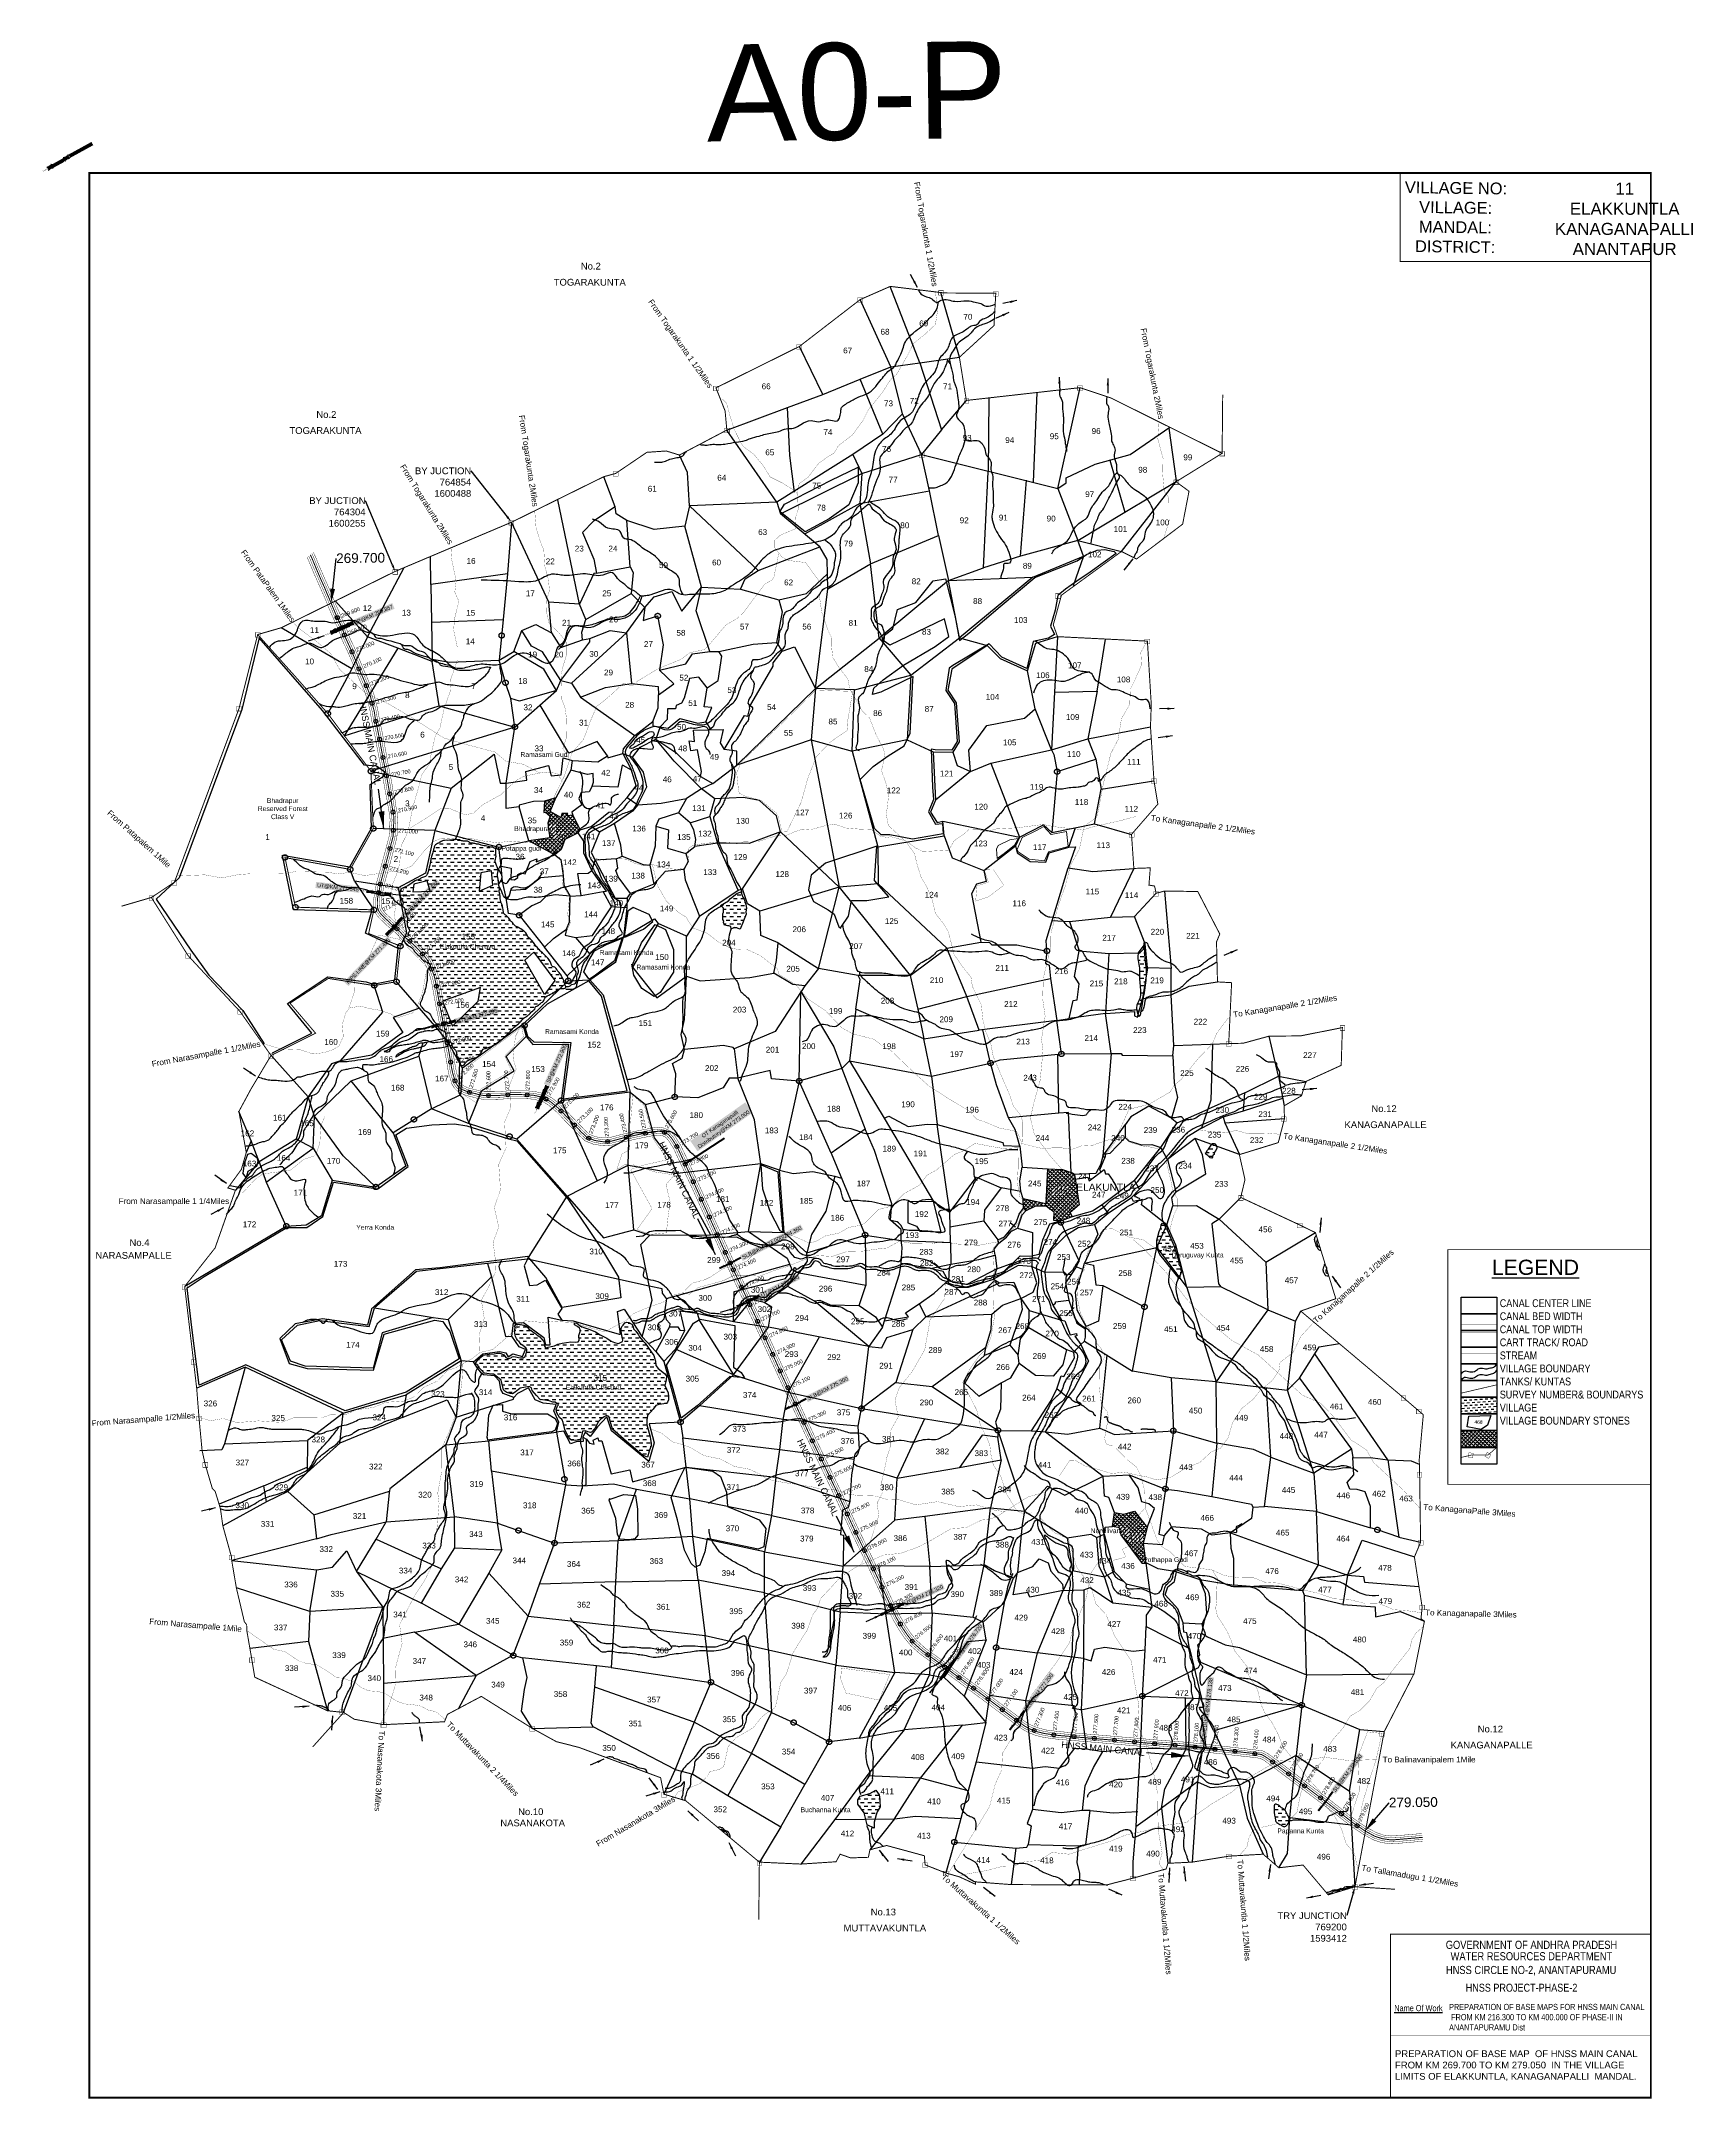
# Model space of a CAD drawing. Header units: feet. Extents: x 762418 to 770948, y 1592332 to 1602959.
import ezdxf
from ezdxf import colors
from ezdxf.entities.mleader import LeaderData, LeaderLine
from ezdxf.enums import TextEntityAlignment as Align
from ezdxf.math import Vec2, Vec3

# ---------------------------------------------------------------- set-up
doc = ezdxf.new("R2010")
doc.units = ezdxf.units.FT
doc.header["$LTSCALE"] = 15
doc.header["$MEASUREMENT"] = 0
doc.header["$PDMODE"] = 32
doc.header["$PDSIZE"] = 20
doc.linetypes.add('ACAD_ISO02W100', pattern=[15, 12, -3])
doc.linetypes.add('HIDDEN2', pattern=[0.1875, 0.125, -0.0625])
for name, color, linetype in [('CANAL1', 7, 'Continuous'), ('CRDS STONES', 7, 'Continuous'), ('CSMark', 72, 'Continuous'), ('FRAME 025', 7, 'Continuous'), ('HILL', 17, 'Continuous'), ('PAPER SIZE', 10, 'Continuous'), ('PLOT', 7, 'Continuous'), ('PLOT NO', 7, 'Continuous'), ('ROADS', 6, 'Continuous'), ('STRUCTURE', 5, 'Continuous'), ('TABLE', 7, 'Continuous'), ('tank', 4, 'Continuous'), ('TANKS-STREAM', 4, 'Continuous'), ('TITLEBLOCK', 7, 'Continuous'), ('VILLAGE', 30, 'Continuous'), ('VILLAGE BOUNDRY', 5, 'HIDDEN2'), ('VILLAGE STONES', 240, 'Continuous')]:
    doc.layers.add(name, color=color, linetype=linetype)
doc.styles.add('A', font='arial.ttf')
doc.styles.add('ARIALN', font='ARIALN.TTF')
doc.styles.add('CANAL', font='Cambria.ttf')
doc.styles.get("Standard").update_dxf_attribs({"font": 'arial.ttf'})
doc.linetypes.add('DOTS', pattern='A,1e-06,-3,["●",Standard,S=3,R=0,X=-1.25,Y=-1.25],-3', length=6.000001)
doc.dimstyles.new('CRDS', dxfattribs={"dimtxt": 20, "dimasz": 35, "dimexe": 0.18, "dimexo": 0.0625, "dimgap": 0.09, "dimtad": 0, "dimtih": 1, "dimtoh": 1, "dimdec": 0, "dimzin": 2, "dimdsep": 46, "dimtxsty": 'CANAL', "dimcen": 0.09, "dimclrt": 256, "dimadec": 0, "dimazin": 0, "dimtfac": 1, "dimtdec": 0, "dimtofl": 0, "dimtmove": 0, "dimatfit": 3, "dimfxl": 1, "dimtfill": 2, "dimtfillclr": 5, "dimtolj": 1, "dimtzin": 0, "dimarcsym": 0})
doc.dimstyles.get("Standard").update_dxf_attribs({"dimtxt": 0.18, "dimasz": 0.18, "dimexe": 0.18, "dimexo": 0.0625, "dimgap": 0.09, "dimtad": 0, "dimtih": 1, "dimtoh": 1, "dimdec": 4, "dimzin": 0, "dimdsep": 46, "dimtxsty": 'Standard', "dimcen": 0.09, "dimadec": 0, "dimazin": 0, "dimtfac": 1, "dimtdec": 4, "dimtofl": 0, "dimtmove": 0, "dimatfit": 3, "dimfxl": 1, "dimtolj": 1, "dimtzin": 0, "dimarcsym": 0})

# ---------------------------------------------------------------- blocks, each defined once
blk = doc.blocks.new('UT')
at = {"layer": 'STRUCTURE'}
h = blk.add_hatch(dxfattribs=at)
h.set_pattern_fill('DASH', color=150, scale=8, angle=-39.6278, style=0)
h.set_pattern_definition([(320.372247933, (-4370.464, -6260.8811), (1.40800153113, 0.132407282), [1, -1])])
h.paths.add_polyline_path([(765163, 1700682), (765166, 1700681), (765167, 1700680), (765169, 1700680), (765172, 1700680), (765176, 1700679), (765180, 1700679), (765183, 1700680), (765188, 1700681), (765189, 1700681), (765193, 1700682), (765196, 1700680), (765196, 1700672), (765193, 1700670), (765191, 1700671), (765188, 1700671), (765185, 1700672), (765184, 1700672), (765181, 1700672), (765180, 1700673), (765178, 1700673), (765177, 1700673), (765175, 1700673), (765173, 1700672), (765170, 1700672), (765168, 1700672), (765166, 1700671), (765165, 1700671), (765163, 1700670)])
h.paths.add_polyline_path([(765259, 1700682), (765256, 1700680), (765256, 1700672), (765259, 1700670), (765262, 1700671), (765264, 1700672), (765266, 1700672), (765269, 1700673), (765273, 1700673), (765276, 1700673), (765279, 1700673), (765281, 1700673), (765284, 1700672), (765286, 1700672), (765288, 1700671), (765289, 1700671), (765289, 1700683), (765288, 1700682), (765286, 1700681), (765283, 1700681), (765281, 1700680), (765277, 1700680), (765273, 1700680), (765269, 1700680), (765265, 1700681), (765261, 1700682)])
at = {"layer": 'STRUCTURE', "color": 150, "const_width": 0.628}
for points in [[(765190, 1700688), (765190, 1700684), (765196, 1700680), (765256, 1700680), (765262, 1700684), (765262, 1700688)], [(765190, 1700664), (765190, 1700668), (765196, 1700672), (765256, 1700672), (765262, 1700668), (765262, 1700664)]]:
    blk.add_lwpolyline(points, dxfattribs=at)
at = {"layer": 'STRUCTURE', "color": 150}
for points in [[(765196, 1700680), (765256, 1700680)], [(765196, 1700672), (765256, 1700672)], [(765196, 1700672), (765256, 1700672)]]:
    blk.add_lwpolyline(points, dxfattribs=at)
at = {"layer": 'STRUCTURE', "color": 0}
blk.add_circle((765226, 1700676), 1.89, dxfattribs=at)
at = {"layer": 'STRUCTURE', "color": 150}
for points in [[(765163, 1700682), (765164, 1700681), (765168, 1700680), (765171, 1700680), (765176, 1700679), (765185, 1700680), (765193, 1700682)], [(765163, 1700670), (765164, 1700671), (765168, 1700672), (765171, 1700672), (765176, 1700673), (765185, 1700672), (765193, 1700670)], [(765289, 1700683), (765288, 1700682), (765284, 1700681), (765281, 1700680), (765276, 1700680), (765267, 1700680), (765259, 1700682)], [(765289, 1700671), (765288, 1700671), (765284, 1700672), (765281, 1700673), (765276, 1700673), (765267, 1700672), (765259, 1700670)]]:
    blk.add_spline(points, degree=3, dxfattribs=at)
at = {"layer": 'STRUCTURE', "color": 0}
blk.add_text('STREAM', height=5, dxfattribs=at).set_placement((765148, 1700676), align=Align.MIDDLE_CENTER)
for points in [[(765191, 1700676), (765164, 1700676)], [(765289, 1700677), (765265, 1700676)]]:
    blk.add_leader(points, dimstyle='Standard', override={"dimasz": 10, "dimgap": 0.09, "dimtad": 0}, dxfattribs=at)
blk = doc.blocks.new('SLB')
at = {"layer": 'STRUCTURE'}
h = blk.add_hatch(dxfattribs=at)
h.set_pattern_fill('DOTS', color=6, scale=20, angle=320.3722, style=0)
h.set_pattern_definition([(320.372247934, (-159.4327, -72.9564), (1.2786241598, 0.5641323054), [0, -1.25])])
h.paths.add_polyline_path([(769700, 1706871), (769700, 1706861), (769729, 1706861), (769732, 1706863), (769792, 1706863), (769795, 1706861), (769825, 1706861), (769825, 1706871), (769795, 1706871), (769792, 1706869), (769732, 1706869), (769729, 1706871)])
at = {"layer": 'STRUCTURE', "color": 6, "linetype": 'ACAD_ISO02W100', "ltscale": 0.5, "const_width": 0.5}
for points in [[(769700, 1706871), (769729, 1706871)], [(769700, 1706861), (769729, 1706861)], [(769795, 1706871), (769825, 1706871)], [(769795, 1706861), (769825, 1706861)]]:
    blk.add_lwpolyline(points, dxfattribs=at)
at = {"layer": 'STRUCTURE', "color": 6, "const_width": 0.628}
for points in [[(769726, 1706877), (769726, 1706873), (769732, 1706869), (769792, 1706869), (769798, 1706873), (769798, 1706877)], [(769726, 1706855), (769726, 1706859), (769732, 1706863), (769792, 1706863), (769798, 1706859), (769798, 1706855)]]:
    blk.add_lwpolyline(points, dxfattribs=at)
at = {"layer": 'STRUCTURE', "color": 6}
blk.add_lwpolyline([(769732, 1706863), (769792, 1706863)], dxfattribs=at)
blk.add_lwpolyline([(769732, 1706863), (769792, 1706863)], dxfattribs=at)
at = {"layer": 'STRUCTURE', "color": 0}
blk.add_circle((769762, 1706866), 1.24, dxfattribs=at)
for points in [[(769704, 1706866), (769727, 1706866)], [(769819, 1706866), (769796, 1706866)]]:
    blk.add_leader(points, dimstyle='Standard', override={"dimasz": 10, "dimgap": 0.09, "dimtad": 0}, dxfattribs=at)
blk = doc.blocks.new('DLB')
at = {"layer": 'STRUCTURE'}
h = blk.add_hatch(dxfattribs=at)
h.set_pattern_fill('DOTS', color=6, scale=20, angle=320.37224793, style=0)
h.paths.add_polyline_path([(769700, 1706950), (769700, 1706934), (769729, 1706934), (769732, 1706936), (769792, 1706936), (769795, 1706934), (769825, 1706934), (769825, 1706950), (769795, 1706950), (769792, 1706948), (769732, 1706948), (769729, 1706950)])
at = {"layer": 'STRUCTURE', "color": 6, "linetype": 'ACAD_ISO02W100', "ltscale": 0.5, "const_width": 0.5}
for points in [[(769700, 1706950), (769729, 1706950)], [(769700, 1706934), (769729, 1706934)], [(769795, 1706950), (769825, 1706950)], [(769795, 1706934), (769825, 1706934)]]:
    blk.add_lwpolyline(points, dxfattribs=at)
at = {"layer": 'STRUCTURE', "color": 6, "const_width": 0.628}
for points in [[(769726, 1706956), (769726, 1706952), (769732, 1706948), (769792, 1706948), (769798, 1706952), (769798, 1706956)], [(769726, 1706928), (769726, 1706932), (769732, 1706936), (769792, 1706936), (769798, 1706932), (769798, 1706928)], [(769732, 1706942), (769792, 1706942)]]:
    blk.add_lwpolyline(points, dxfattribs=at)
at = {"layer": 'STRUCTURE', "color": 6}
blk.add_lwpolyline([(769732, 1706936), (769792, 1706936)], dxfattribs=at)
blk.add_lwpolyline([(769732, 1706936), (769792, 1706936)], dxfattribs=at)
at = {"layer": 'STRUCTURE', "color": 0}
blk.add_circle((769762, 1706942), 1.8, dxfattribs=at)
for points in [[(769704, 1706942), (769727, 1706942)], [(769819, 1706942), (769796, 1706942)]]:
    blk.add_leader(points, dimstyle='Standard', override={"dimasz": 10, "dimgap": 0.09, "dimtad": 0}, dxfattribs=at)
blk = doc.blocks.new('SP')
at = {"layer": 'STRUCTURE'}
h = blk.add_hatch(dxfattribs=at)
h.set_pattern_fill('DASH', color=256, scale=8, style=0)
edge = h.paths.add_edge_path()
edge.add_spline(control_points=[(769826, 1706742), (769825, 1706742), (769824, 1706741), (769821, 1706740), (769817, 1706740), (769811, 1706739), (769804, 1706740), (769798, 1706741), (769796, 1706742)], knot_values=[0, 0, 0, 0, 1.613557, 5.24513, 8.624976, 13.470124, 22.190216, 30.746377, 30.746377, 30.746377, 30.746377], degree=3, periodic=0)
edge.add_line((769796, 1706742), (769793, 1706740))
edge.add_line((769793, 1706740), (769733, 1706740))
edge.add_line((769733, 1706740), (769730, 1706742))
edge.add_spline(control_points=[(769730, 1706742), (769727, 1706741), (769721, 1706739), (769714, 1706738), (769708, 1706739), (769704, 1706740), (769701, 1706740), (769700, 1706741), (769700, 1706741)], knot_values=[0, 0, 0, 0, 8.556161, 17.276253, 22.121402, 25.501247, 29.13282, 30.746377, 30.746377, 30.746377, 30.746377], degree=3, periodic=0)
edge.add_line((769700, 1706741), (769700, 1706722))
edge.add_spline(control_points=[(769700, 1706722), (769700, 1706722), (769701, 1706723), (769704, 1706724), (769708, 1706725), (769714, 1706725), (769721, 1706725), (769727, 1706723), (769730, 1706723)], knot_values=[0, 0, 0, 0, 1.613557, 5.24513, 8.624976, 13.470124, 22.190216, 30.746377, 30.746377, 30.746377, 30.746377], degree=3, periodic=0)
edge.add_line((769730, 1706723), (769733, 1706725))
edge.add_line((769733, 1706725), (769793, 1706725))
edge.add_line((769793, 1706725), (769796, 1706723))
edge.add_spline(control_points=[(769796, 1706723), (769798, 1706723), (769804, 1706725), (769811, 1706726), (769817, 1706725), (769821, 1706725), (769824, 1706724), (769825, 1706723), (769826, 1706723)], knot_values=[0, 0, 0, 0, 8.556161, 17.276253, 22.121402, 25.501247, 29.13282, 30.746377, 30.746377, 30.746377, 30.746377], degree=3, periodic=0)
edge.add_line((769826, 1706723), (769826, 1706742))
h.paths.add_polyline_path([(769764, 1706732, -1), (769761, 1706732, -1)], flags=0)
h.paths.add_polyline_path([(769761, 1706732, 1), (769764, 1706732, 1)], flags=16)
at = {"layer": 'STRUCTURE', "const_width": 0.628}
for points in [[(769727, 1706748), (769727, 1706744), (769733, 1706740), (769793, 1706740), (769799, 1706744), (769799, 1706748)], [(769727, 1706717), (769727, 1706721), (769733, 1706725), (769793, 1706725), (769799, 1706721), (769799, 1706717)]]:
    blk.add_lwpolyline(points, dxfattribs=at)
at = {"layer": 'STRUCTURE', "color": 3}
blk.add_lwpolyline([(769733, 1706725), (769793, 1706725)], dxfattribs=at)
blk.add_lwpolyline([(769733, 1706725), (769793, 1706725)], dxfattribs=at)
at = {"layer": 'STRUCTURE', "color": 0}
blk.add_circle((769763, 1706732), 1.55, dxfattribs=at)
at = {"layer": 'STRUCTURE'}
for points in [[(769700, 1706741), (769701, 1706740), (769704, 1706740), (769708, 1706739), (769713, 1706739), (769721, 1706740), (769730, 1706742)], [(769700, 1706722), (769701, 1706723), (769704, 1706724), (769708, 1706724), (769713, 1706725), (769721, 1706724), (769730, 1706723)], [(769826, 1706742), (769824, 1706741), (769821, 1706740), (769817, 1706740), (769813, 1706739), (769804, 1706740), (769796, 1706742)], [(769826, 1706723), (769824, 1706724), (769821, 1706725), (769817, 1706725), (769813, 1706726), (769804, 1706725), (769796, 1706723)]]:
    blk.add_spline(points, degree=3, dxfattribs=at)
at = {"layer": 'STRUCTURE', "color": 0}
blk.add_text('STREAM', height=5, dxfattribs=at).set_placement((769684, 1706732), align=Align.MIDDLE_CENTER)
for points in [[(769727, 1706732), (769701, 1706732)], [(769824, 1706732), (769801, 1706732)]]:
    blk.add_leader(points, dimstyle='Standard', override={"dimasz": 10, "dimgap": 0.09, "dimtad": 0}, dxfattribs=at)

msp = doc.modelspace()

# ---------------------------------------------------------------- hatches: boundary and pattern name
at = {"layer": 'tank'}
h = msp.add_hatch(dxfattribs=at)
h.set_pattern_fill('DASH', color=256, scale=109.354578, angle=3.5405, style=0)
h.set_pattern_definition([(3.5405362, (73796.512, 68536.077), (12.79908756, 14.4873772), [13.66932223, -13.66932223])])
h.paths.add_polyline_path([(769751, 1595955), (769935, 1595955), (769935, 1595869), (769751, 1595869)])
at = {"layer": 'TANKS-STREAM'}
h = msp.add_hatch(dxfattribs=at)
h.set_pattern_fill('DASH', color=256, scale=150, style=0)
edge = h.paths.add_edge_path()
edge.add_spline(control_points=[(765122, 1598089), (765120, 1598093), (765118, 1598104), (765112, 1598119), (765103, 1598131), (765096, 1598147), (765081, 1598157), (765075, 1598178), (765055, 1598178), (765045, 1598219), (765011, 1598243), (764983, 1598275), (764966, 1598292), (764954, 1598316), (764931, 1598329), (764921, 1598358), (764900, 1598371), (764880, 1598382), (764862, 1598390), (764853, 1598407), (764842, 1598416), (764833, 1598431), (764820, 1598441), (764806, 1598454), (764804, 1598468), (764802, 1598483), (764798, 1598500), (764789, 1598519), (764789, 1598542), (764783, 1598565), (764786, 1598584), (764779, 1598605), (764781, 1598626), (764771, 1598653), (764782, 1598676), (764772, 1598694), (764767, 1598710), (764760, 1598725), (764766, 1598739), (764768, 1598751), (764766, 1598762), (764766, 1598774), (764769, 1598787), (764758, 1598792), (764748, 1598796), (764734, 1598798), (764719, 1598801), (764705, 1598803), (764689, 1598805), (764674, 1598813), (764660, 1598814), (764650, 1598816), (764642, 1598818), (764634, 1598816), (764622, 1598830), (764604, 1598826), (764589, 1598828), (764580, 1598832), (764572, 1598834), (764564, 1598835), (764551, 1598835), (764536, 1598832), (764518, 1598831), (764503, 1598831), (764489, 1598829), (764480, 1598822), (764468, 1598817), (764459, 1598811), (764449, 1598803), (764446, 1598787), (764441, 1598773), (764438, 1598758), (764434, 1598747), (764429, 1598735), (764429, 1598724), (764426, 1598702), (764420, 1598683), (764415, 1598664), (764411, 1598657), (764408, 1598650), (764399, 1598641), (764383, 1598640), (764373, 1598630), (764343, 1598622), (764319, 1598594), (764264, 1598580), (764271, 1598535), (764291, 1598510), (764284, 1598498), (764281, 1598493)], knot_values=[0, 0, 0, 0, 15.236643, 30.425916, 49.268111, 61.29899, 81.97814, 102.084858, 115.773053, 133.025963, 212.487691, 236.470845, 261.320268, 284.011501, 315.420284, 336.871803, 370.102665, 387.367181, 406.221294, 425.389789, 444.417436, 448.630932, 476.733578, 493.34505, 502.978873, 518.344501, 538.747502, 555.021144, 580.959896, 605.741593, 626.769073, 637.540012, 670.437107, 687.164076, 721.92825, 735.671965, 748.241369, 771.73054, 783.151148, 792.389286, 806.578996, 815.257846, 830.35944, 837.968441, 848.244294, 864.119195, 879.458499, 892.916471, 907.805913, 926.754154, 942.470551, 951.350167, 956.913802, 965.145952, 976.30659, 1003.989351, 1013.238331, 1023.360739, 1032.240389, 1038.707898, 1047.8548, 1069.523964, 1085.557036, 1102.48498, 1113.696263, 1126.399537, 1138.056874, 1149.595348, 1159.958466, 1176.000146, 1194.951457, 1207.140536, 1219.70994, 1231.701283, 1244.110557, 1253.800534, 1296.881363, 1304.104514, 1312.503788, 1319.655339, 1327.741907, 1349.904078, 1364.253051, 1368.591241, 1440.378916, 1472.491868, 1518.68343, 1544.304194, 1559.065831, 1559.065831, 1559.065831, 1559.065831], degree=3, periodic=0)
edge.add_spline(control_points=[(764281, 1598493), (764288, 1598487), (764296, 1598479), (764297, 1598465), (764299, 1598451), (764309, 1598438), (764309, 1598414), (764305, 1598392), (764318, 1598375), (764322, 1598360), (764311, 1598349), (764323, 1598336), (764303, 1598336), (764295, 1598331)], knot_values=[3087.78125, 3087.78125, 3087.78125, 3087.78125, 3112.178941, 3120.363638, 3130.354517, 3154.22091, 3165.810148, 3201.376333, 3214.590002, 3229.814529, 3244.457284, 3249.124742, 3273.020901, 3273.020901, 3273.020901, 3273.020901], degree=3, periodic=0)
edge.add_line((764295, 1598331), (764321, 1598312))
edge.add_line((764321, 1598312), (764354, 1598280))
edge.add_line((764354, 1598280), (764398, 1598232))
edge.add_line((764398, 1598232), (764414, 1598210))
edge.add_line((764414, 1598210), (764423, 1598193))
edge.add_spline(control_points=[(764423, 1598193), (764426, 1598191), (764427, 1598188), (764427, 1598186)], knot_values=[2881.608706, 2881.608706, 2881.608706, 2881.608706, 2893.940244, 2893.940244, 2893.940244, 2893.940244], degree=3, periodic=0)
edge.add_line((764427, 1598186), (764437, 1598160))
edge.add_line((764437, 1598160), (764448, 1598129))
edge.add_line((764448, 1598129), (764456, 1598094))
edge.add_line((764456, 1598094), (764469, 1598020))
edge.add_line((764469, 1598020), (764477, 1597977))
edge.add_line((764477, 1597977), (764484, 1597942))
edge.add_line((764484, 1597942), (764492, 1597898))
edge.add_line((764492, 1597898), (764505, 1597839))
edge.add_spline(control_points=[(764505, 1597839), (764507, 1597835), (764507, 1597830), (764507, 1597824)], knot_values=[2458.163018, 2458.163018, 2458.163018, 2458.163018, 2472.175117, 2472.175117, 2472.175117, 2472.175117], degree=3, periodic=0)
edge.add_line((764507, 1597824), (764512, 1597798))
edge.add_line((764512, 1597798), (764517, 1597792))
edge.add_spline(control_points=[(764517, 1597792), (764521, 1597792), (764539, 1597797), (764536, 1597759), (764567, 1597746), (764560, 1597715), (764580, 1597702), (764580, 1597683), (764582, 1597676)], knot_values=[2279.132492, 2279.132492, 2279.132492, 2279.132492, 2291.217587, 2323.130848, 2352.163072, 2376.944798, 2399.636054, 2419.56681, 2419.56681, 2419.56681, 2419.56681], degree=3, periodic=0)
edge.add_line((764582, 1597676), (764586, 1597670))
edge.add_spline(control_points=[(764586, 1597670), (764587, 1597669), (764590, 1597667), (764604, 1597667), (764617, 1597711), (764685, 1597699), (764693, 1597753), (764738, 1597763), (764768, 1597780), (764790, 1597797), (764792, 1597799)], knot_values=[2018.000325, 2018.000325, 2018.000325, 2018.000325, 2022.02068, 2029.038365, 2055.53743, 2132.66863, 2168.344071, 2184.632621, 2263.603679, 2270.536318, 2270.536318, 2270.536318, 2270.536318], degree=3, periodic=0)
edge.add_line((764775, 1597786), (764792, 1597799))
edge.add_spline(control_points=[(764792, 1597799), (764796, 1597802), (764810, 1597813), (764830, 1597832), (764849, 1597854), (764865, 1597871), (764883, 1597882), (764898, 1597897), (764909, 1597914), (764927, 1597920), (764935, 1597931), (764945, 1597937), (764952, 1597952), (764970, 1597957), (764969, 1597973), (764988, 1597977), (764996, 1597992), (765013, 1597997), (765016, 1598032), (765064, 1598035), (765088, 1598064), (765097, 1598065), (765098, 1598066)], knot_values=[1607.090717, 1607.090717, 1607.090717, 1607.090717, 1622.615075, 1661.472667, 1687.971606, 1709.46195, 1731.209096, 1751.046239, 1773.377104, 1788.028602, 1805.406726, 1812.89241, 1824.579445, 1851.867014, 1854.203438, 1868.474949, 1895.134325, 1906.164801, 1917.248685, 1988.239935, 2014.199034, 2018.000325, 2018.000325, 2018.000325, 2018.000325], degree=3, periodic=0)
edge.add_line((765098, 1598066), (765122, 1598089))
h.paths.add_polyline_path([(764686, 1598071), (764675, 1598000), (764542, 1597871), (764491, 1598000)], flags=16)
h.paths.add_polyline_path([(764680, 1598568), (764689, 1598663), (764744, 1598673), (764750, 1598600)], flags=16)
h.paths.add_polyline_path([(764426, 1598568), (764338, 1598566), (764343, 1598605), (764412, 1598622)], flags=16)
h.paths.add_polyline_path([(764915, 1598213), (764962, 1598254), (765070, 1598107), (765017, 1598035)], flags=16)
h = msp.add_hatch(dxfattribs=at)
h.set_pattern_fill('DASH', color=256, scale=150, style=0)
h.paths.add_polyline_path([(766060, 1598481), (766057, 1598500), (766053, 1598510), (766048, 1598527), (766042, 1598538), (766032, 1598565), (766010, 1598556), (765978, 1598531), (765967, 1598518), (765926, 1598495), (765941, 1598480), (765941, 1598470), (765941, 1598460), (765939, 1598452), (765939, 1598435), (765939, 1598423), (765943, 1598414), (765942, 1598406), (765947, 1598393), (765963, 1598389), (765970, 1598389), (765979, 1598387), (765981, 1598372), (765987, 1598375), (766001, 1598381), (766009, 1598379), (766017, 1598375), (766027, 1598373), (766032, 1598381), (766040, 1598401), (766048, 1598424), (766058, 1598450), (766057, 1598462)])
h = msp.add_hatch(dxfattribs=at)
h.set_pattern_fill('DASH', color=256, scale=150, style=0)
edge = h.paths.add_edge_path()
edge.add_spline(control_points=[(768127, 1598145), (768127, 1598157), (768126, 1598189), (768116, 1598221), (768118, 1598305), (768109, 1598258), (768077, 1598249), (768083, 1598207), (768088, 1598184), (768091, 1598171)], knot_values=[0, 0, 0, 0, 34.981632, 100.000394, 143.741741, 163.271971, 198.016849, 230.246386, 271.635397, 271.635397, 271.635397, 271.635397], degree=3, periodic=0)
edge.add_spline(control_points=[(768091, 1598171), (768090, 1598145), (768088, 1598093), (768103, 1598018), (768069, 1597979), (768079, 1597938), (768083, 1597929)], knot_values=[511.52657, 511.52657, 511.52657, 511.52657, 591.217963, 668.442534, 718.851363, 749.848249, 749.848249, 749.848249, 749.848249], degree=3, periodic=0)
edge.add_line((768083, 1597929), (768106, 1598015))
edge.add_line((768106, 1598015), (768127, 1598145))
h = msp.add_hatch(dxfattribs=at)
h.set_pattern_fill('DASH', color=256, scale=150, style=0)
h.paths.add_polyline_path([(768484, 1597229), (768489, 1597241), (768488, 1597251), (768463, 1597260), (768457, 1597251), (768446, 1597236), (768442, 1597231), (768433, 1597215), (768431, 1597218), (768433, 1597210), (768443, 1597203), (768456, 1597191), (768463, 1597189), (768467, 1597194), (768469, 1597205), (768475, 1597209), (768475, 1597219)])
h = msp.add_hatch(dxfattribs=at)
h.set_pattern_fill('DASH', color=256, scale=150, style=0)
h.paths.add_polyline_path([(768484, 1597260), (768481, 1597263), (768475, 1597266), (768466, 1597265), (768465, 1597263), (768463, 1597260), (768488, 1597251), (768488, 1597251), (768487, 1597256)])
h = msp.add_hatch(dxfattribs=at)
h.set_pattern_fill('DASH', color=256, scale=150, style=0)
h.paths.add_polyline_path([(768267, 1596739), (768233, 1596819), (768231, 1596846), (768179, 1596728), (768297, 1596571), (768299, 1596582), (768305, 1596599), (768304, 1596618), (768303, 1596627), (768294, 1596640), (768294, 1596648), (768290, 1596668)])
h.paths.add_polyline_path([(768231, 1596846), (768209, 1596854), (768202, 1596845), (768200, 1596831), (768192, 1596811), (768183, 1596778), (768179, 1596767), (768179, 1596728)])
h.paths.add_polyline_path([(768179, 1596728), (768195, 1596693), (768296, 1596566), (768297, 1596571)])
h = msp.add_hatch(dxfattribs=at)
h.set_pattern_fill('DASH', color=256, scale=150, style=0)
h.paths.add_polyline_path([(765639, 1596015), (765642, 1596030), (765646, 1596044), (765648, 1596065), (765637, 1596077), (765604, 1596103), (765593, 1596119), (765590, 1596141), (765586, 1596159), (765582, 1596170), (765569, 1596190), (765537, 1596234), (765525, 1596246), (765508, 1596267), (765502, 1596278), (765489, 1596297), (765477, 1596309), (765475, 1596320), (765468, 1596333), (765452, 1596341), (765443, 1596342), (765432, 1596340), (765424, 1596328), (765417, 1596320), (765413, 1596310), (765413, 1596306), (765413, 1596294), (765419, 1596266), (765421, 1596250), (765420, 1596243), (765400, 1596233), (765378, 1596237), (765361, 1596245), (765339, 1596260), (765304, 1596278), (765281, 1596292), (765252, 1596304), (765226, 1596313), (765204, 1596322), (765191, 1596333), (765184, 1596338), (765172, 1596339), (765173, 1596329), (765187, 1596321), (765198, 1596312), (765201, 1596305), (765202, 1596295), (765194, 1596274), (765196, 1596248), (765191, 1596241), (765176, 1596240), (765154, 1596241), (765108, 1596234), (765087, 1596229), (765069, 1596221), (765051, 1596217), (765037, 1596213), (765025, 1596209), (765020, 1596213), (765017, 1596219), (765017, 1596228), (765013, 1596243), (765002, 1596256), (764993, 1596267), (764980, 1596275), (764973, 1596283), (764957, 1596293), (764949, 1596299), (764937, 1596306), (764931, 1596315), (764919, 1596323), (764908, 1596328), (764886, 1596332), (764879, 1596330), (764875, 1596330), (764866, 1596327), (764864, 1596322), (764865, 1596313), (764863, 1596296), (764865, 1596275), (764867, 1596268), (764873, 1596259), (764878, 1596250), (764888, 1596239), (764897, 1596227), (764905, 1596222), (764921, 1596210), (764926, 1596202), (764926, 1596195), (764924, 1596187), (764923, 1596180), (764919, 1596172), (764917, 1596165), (764907, 1596159), (764900, 1596158), (764894, 1596159), (764883, 1596161), (764876, 1596162), (764859, 1596166), (764851, 1596163), (764847, 1596160), (764835, 1596155), (764824, 1596156), (764818, 1596161), (764815, 1596166), (764808, 1596174), (764801, 1596178), (764786, 1596182), (764772, 1596182), (764758, 1596180), (764732, 1596177), (764722, 1596175), (764711, 1596174), (764699, 1596172), (764697, 1596169), (764682, 1596157), (764665, 1596136), (764660, 1596133), (764664, 1596126), (764673, 1596120), (764679, 1596108), (764708, 1596080), (764758, 1596073), (764794, 1596044), (764805, 1595994), (764812, 1595986), (764823, 1595980), (764840, 1595975), (764852, 1595973), (764865, 1595982), (764891, 1596001), (764919, 1596007), (764938, 1596011), (764951, 1596004), (764954, 1595990), (764976, 1595964), (764995, 1595944), (765042, 1595936), (765061, 1595930), (765072, 1595930), (765089, 1595916), (765086, 1595913), (765083, 1595905), (765078, 1595891), (765081, 1595874), (765095, 1595850), (765108, 1595838), (765114, 1595824), (765123, 1595789), (765138, 1595756), (765149, 1595739), (765156, 1595733), (765164, 1595733), (765179, 1595732), (765196, 1595733), (765205, 1595742), (765210, 1595762), (765214, 1595780), (765229, 1595781), (765241, 1595776), (765255, 1595773), (765260, 1595775), (765277, 1595793), (765297, 1595829), (765309, 1595842), (765325, 1595853), (765338, 1595860), (765350, 1595855), (765368, 1595790), (765440, 1595727), (765524, 1595656), (765549, 1595646), (765558, 1595676), (765565, 1595695), (765569, 1595703), (765569, 1595718), (765564, 1595737), (765563, 1595751), (765553, 1595789), (765546, 1595813), (765545, 1595827), (765545, 1595839), (765549, 1595860), (765578, 1595894), (765593, 1595912), (765607, 1595917), (765648, 1595923), (765653, 1595929), (765657, 1595942), (765657, 1595958), (765656, 1595978)])
h = msp.add_hatch(dxfattribs=at)
h.set_pattern_fill('DASH', color=256, scale=150, style=0)
h.paths.add_polyline_path([(766750, 1593867), (766750, 1593877), (766745, 1593902), (766729, 1593925), (766697, 1593908), (766648, 1593894), (766636, 1593876), (766636, 1593853), (766669, 1593808), (766677, 1593776), (766725, 1593777), (766730, 1593798), (766735, 1593813), (766751, 1593839)])
h = msp.add_hatch(dxfattribs=at)
h.set_pattern_fill('DASH', color=256, scale=150, style=0)
edge = h.paths.add_edge_path()
edge.add_spline(control_points=[(768793, 1593770), (768789, 1593787), (768783, 1593812), (768786, 1593859), (768812, 1593849), (768823, 1593835), (768844, 1593823), (768852, 1593800), (768866, 1593781), (768863, 1593758), (768852, 1593742), (768835, 1593735), (768821, 1593746), (768808, 1593753), (768791, 1593763), (768793, 1593769), (768793, 1593770)], knot_values=[0, 0, 0, 0, 60.092841, 85.134957, 103.290595, 123.456264, 141.835498, 172.433037, 192.379355, 210.350308, 237.553275, 247.240518, 261.527123, 284.114146, 301.632113, 303.330132, 303.330132, 303.330132, 303.330132], degree=3, periodic=0)
at = {"layer": 'VILLAGE', "linetype": 'Continuous'}
h = msp.add_hatch(dxfattribs=at)
h.set_pattern_fill('SACNCR', color=256, scale=150, angle=1.53032, style=0)
h.paths.add_polyline_path([(765017, 1599034), (765076, 1599051), (765047, 1598980), (765101, 1598949), (765106, 1598969), (765137, 1598970), (765134, 1598958), (765164, 1598961), (765202, 1598885), (765191, 1598870), (765122, 1598836), (765104, 1598783), (765070, 1598756), (764937, 1598829), (765044, 1598844), (765034, 1598919), (765046, 1598956), (765022, 1598976), (765014, 1598975)])
h.paths.add_polyline_path([(764853, 1598864), (765080, 1598864), (765080, 1598912), (764853, 1598912)], flags=9)
h = msp.add_hatch(dxfattribs=at)
h.set_pattern_fill('SACNCR', color=256, scale=150, angle=1.53032, style=0)
h.paths.add_polyline_path([(767490, 1596980), (767491, 1596931), (767504, 1596918), (767553, 1596942), (767608, 1596941), (767650, 1596911), (767648, 1596868), (767680, 1596864), (767742, 1596887), (767732, 1596909), (767778, 1596949), (767754, 1597105), (767738, 1597116), (767693, 1597131), (767615, 1597135), (767606, 1596953)])
h.paths.add_polyline_path([(767754, 1597011), (768079, 1597011), (768079, 1597068), (767754, 1597068)], flags=9)
h = msp.add_hatch(dxfattribs=at)
h.set_pattern_fill('SACNCR', color=256, scale=150, angle=1.53032, style=0)
h.paths.add_polyline_path([(769751, 1595783), (769935, 1595783), (769935, 1595696), (769751, 1595696)])
h = msp.add_hatch(dxfattribs=at)
h.set_pattern_fill('SACNCR', color=256, scale=150, angle=1.53032, style=0)
h.paths.add_polyline_path([(768105, 1595097), (767996, 1595244), (767987, 1595280), (767951, 1595288), (767961, 1595359), (768010, 1595351), (768065, 1595366), (768130, 1595283), (768109, 1595199), (768123, 1595096)])
h.paths.add_polyline_path([(767832, 1595247), (768085, 1595247), (768085, 1595285), (767832, 1595285)], flags=9)

# ---------------------------------------------------------------- linework, layer by layer
at = {"layer": 'CANAL1', "color": 1}
for points, const_width in [([(763824, 1600318), (763836, 1600292), (763850, 1600257), (763866, 1600220), (763882, 1600183), (763897, 1600150), (763913, 1600113), (763926, 1600083), (763939, 1600050), (763959, 1600005), (763974, 1599969), (763987, 1599942), (763999, 1599912), (764005, 1599892), (764019, 1599861), (764034, 1599830), (764057, 1599777), (764076, 1599730), (764092, 1599692), (764104, 1599665), (764119, 1599628), (764127, 1599611), (764135, 1599589), (764141, 1599565), (764150, 1599533), (764157, 1599501), (764164, 1599460), (764175, 1599408), (764185, 1599359), (764193, 1599315), (764205, 1599250), (764216, 1599192), (764228, 1599132), (764235, 1599086), (764245, 1599042), (764251, 1598999), (764258, 1598966), (764260, 1598935), (764258, 1598909), (764257, 1598882), (764255, 1598847), (764239, 1598784), (764219, 1598709), (764188, 1598599), (764182, 1598564), (764176, 1598534), (764174, 1598513), (764174, 1598498), (764175, 1598488), (764179, 1598476), (764185, 1598467), (764195, 1598455), (764207, 1598444), (764226, 1598427), (764241, 1598412), (764274, 1598384), (764291, 1598367), (764309, 1598346), (764334, 1598327), (764368, 1598294), (764414, 1598244), (764431, 1598221), (764445, 1598194), (764456, 1598167), (764467, 1598135), (764475, 1598098), (764489, 1598024), (764496, 1597981), (764504, 1597946), (764512, 1597902), (764524, 1597843), (764533, 1597795), (764544, 1597740), (764551, 1597697), (764557, 1597662), (764563, 1597631), (764570, 1597609), (764577, 1597587), (764583, 1597577), (764592, 1597569), (764602, 1597562), (764622, 1597553), (764640, 1597548), (764662, 1597543), (764682, 1597537), (764707, 1597533), (764749, 1597533), (764786, 1597534), (764840, 1597538), (764889, 1597538), (764932, 1597537), (764967, 1597534), (765003, 1597526), (765027, 1597517), (765055, 1597501), (765080, 1597482), (765106, 1597458), (765134, 1597431), (765151, 1597412), (765175, 1597387), (765222, 1597338), (765249, 1597313), (765282, 1597300), (765324, 1597294), (765357, 1597297), (765423, 1597314), (765499, 1597331), (765571, 1597345), (765607, 1597350), (765639, 1597344), (765670, 1597328), (765691, 1597303), (765720, 1597257), (765757, 1597179), (765816, 1597050), (765885, 1596897), (765995, 1596656), (766139, 1596349), (766266, 1596071), (766332, 1595926), (766419, 1595739), (766537, 1595493), (766642, 1595267), (766742, 1595060), (766820, 1594892), (766852, 1594827), (766881, 1594778), (766908, 1594737), (766938, 1594700), (766981, 1594661), (767093, 1594580), (767323, 1594410), (767471, 1594300), (767509, 1594273), (767532, 1594261), (767565, 1594248), (767605, 1594237), (767667, 1594229), (767827, 1594215), (768204, 1594183), (768335, 1594173), (768494, 1594156), (768692, 1594133), (768726, 1594129), (768757, 1594112), (768814, 1594070), (769066, 1593881), (769203, 1593774), (769265, 1593732), (769315, 1593706), (769350, 1593694), (769388, 1593689), (769424, 1593691), (769550, 1593702)], 2), ([(763791, 1600294), (763799, 1600276), (763813, 1600242), (763829, 1600204), (763846, 1600166), (763860, 1600134), (763876, 1600098), (763889, 1600068), (763902, 1600035), (763922, 1599989), (763938, 1599952), (763950, 1599927), (763961, 1599899), (763967, 1599878), (763982, 1599845), (763997, 1599814), (764020, 1599762), (764039, 1599714), (764055, 1599677), (764067, 1599649), (764083, 1599612), (764090, 1599596), (764096, 1599577), (764103, 1599554), (764111, 1599523), (764118, 1599493), (764124, 1599453), (764135, 1599400), (764146, 1599351), (764153, 1599308), (764166, 1599242), (764177, 1599184), (764188, 1599125), (764196, 1599079), (764205, 1599035), (764212, 1598991), (764218, 1598961), (764220, 1598935), (764218, 1598912), (764217, 1598884), (764215, 1598853), (764200, 1598794), (764180, 1598720), (764149, 1598608), (764143, 1598572), (764137, 1598539), (764134, 1598516), (764134, 1598497), (764135, 1598480), (764143, 1598458), (764153, 1598443), (764167, 1598427), (764180, 1598415), (764198, 1598397), (764215, 1598382), (764247, 1598355), (764262, 1598340), (764282, 1598317), (764307, 1598297), (764340, 1598266), (764383, 1598219), (764397, 1598200), (764409, 1598177), (764418, 1598153), (764428, 1598124), (764436, 1598090), (764449, 1598017), (764457, 1597973), (764465, 1597938), (764473, 1597894), (764485, 1597836), (764494, 1597788), (764504, 1597733), (764512, 1597690), (764517, 1597655), (764524, 1597621), (764532, 1597597), (764540, 1597570), (764552, 1597552), (764566, 1597538), (764583, 1597526), (764608, 1597516), (764630, 1597509), (764652, 1597504), (764673, 1597498), (764704, 1597493), (764750, 1597493), (764788, 1597494), (764842, 1597498), (764888, 1597498), (764930, 1597497), (764961, 1597494), (764992, 1597487), (765010, 1597481), (765032, 1597468), (765054, 1597451), (765079, 1597429), (765105, 1597403), (765121, 1597385), (765147, 1597359), (765194, 1597310), (765227, 1597279), (765272, 1597261), (765322, 1597254), (765364, 1597257), (765433, 1597276), (765507, 1597292), (765577, 1597306), (765606, 1597309), (765626, 1597306), (765644, 1597297), (765659, 1597279), (765685, 1597238), (765720, 1597162), (765780, 1597034), (765849, 1596881), (765958, 1596639), (766102, 1596332), (766229, 1596054), (766295, 1595910), (766383, 1595722), (766501, 1595476), (766606, 1595250), (766706, 1595043), (766784, 1594875), (766817, 1594808), (766847, 1594756), (766875, 1594714), (766909, 1594672), (766956, 1594630), (767070, 1594548), (767300, 1594378), (767447, 1594268), (767488, 1594239), (767516, 1594224), (767553, 1594209), (767597, 1594198), (767663, 1594189), (767823, 1594176), (768201, 1594143), (768331, 1594133), (768489, 1594116), (768688, 1594094), (768714, 1594090), (768735, 1594079), (768790, 1594038), (769042, 1593849), (769180, 1593742), (769245, 1593698), (769299, 1593669), (769340, 1593655), (769386, 1593649), (769427, 1593651), (769553, 1593662)], 2), ([(765740, 1597158), (765947, 1597293)], 10)]:
    msp.add_lwpolyline(points, dxfattribs=dict(at, const_width=const_width))
at = {"layer": 'CANAL1', "color": 5, "const_width": 2}
for points in [[(763799, 1600300), (763808, 1600280), (763822, 1600246), (763839, 1600208), (763855, 1600171), (763869, 1600138), (763885, 1600102), (763898, 1600072), (763912, 1600039), (763931, 1599993), (763947, 1599956), (763960, 1599931), (763970, 1599903), (763977, 1599881), (763991, 1599849), (764006, 1599818), (764029, 1599765), (764048, 1599718), (764065, 1599680), (764076, 1599653), (764092, 1599616), (764099, 1599600), (764106, 1599580), (764112, 1599557), (764120, 1599525), (764128, 1599495), (764134, 1599455), (764145, 1599402), (764156, 1599353), (764163, 1599309), (764176, 1599244), (764187, 1599186), (764198, 1599127), (764206, 1599080), (764215, 1599037), (764222, 1598993), (764228, 1598962), (764230, 1598935), (764228, 1598911), (764227, 1598883), (764225, 1598851), (764210, 1598791), (764190, 1598717), (764159, 1598606), (764153, 1598570), (764147, 1598538), (764144, 1598515), (764144, 1598497), (764145, 1598482), (764152, 1598463), (764161, 1598449), (764174, 1598434), (764187, 1598422), (764205, 1598405), (764221, 1598390), (764253, 1598362), (764269, 1598346), (764288, 1598324), (764314, 1598304), (764347, 1598273), (764391, 1598225), (764406, 1598205), (764418, 1598182), (764427, 1598156), (764438, 1598126), (764446, 1598092), (764459, 1598018), (764467, 1597975), (764474, 1597940), (764483, 1597896), (764495, 1597837), (764504, 1597790), (764514, 1597735), (764522, 1597692), (764527, 1597656), (764534, 1597624), (764541, 1597600), (764549, 1597574), (764560, 1597558), (764573, 1597545), (764588, 1597535), (764612, 1597525), (764633, 1597519), (764655, 1597514), (764675, 1597508), (764705, 1597503), (764750, 1597503), (764787, 1597504), (764841, 1597508), (764888, 1597508), (764931, 1597507), (764963, 1597504), (764995, 1597497), (765014, 1597490), (765038, 1597477), (765061, 1597459), (765086, 1597436), (765112, 1597410), (765129, 1597392), (765154, 1597366), (765201, 1597317), (765233, 1597287), (765275, 1597271), (765323, 1597264), (765362, 1597267), (765430, 1597285), (765505, 1597302), (765575, 1597316), (765606, 1597319), (765630, 1597316), (765650, 1597304), (765667, 1597285), (765694, 1597243), (765729, 1597166), (765789, 1597038), (765858, 1596885), (765967, 1596643), (766111, 1596337), (766238, 1596058), (766304, 1595914), (766392, 1595726), (766510, 1595481), (766615, 1595254), (766715, 1595047), (766793, 1594879), (766826, 1594813), (766856, 1594762), (766884, 1594720), (766916, 1594679), (766962, 1594638), (767076, 1594556), (767306, 1594386), (767453, 1594276), (767493, 1594247), (767520, 1594233), (767556, 1594219), (767599, 1594208), (767664, 1594199), (767824, 1594186), (768202, 1594153), (768332, 1594143), (768490, 1594126), (768689, 1594104), (768717, 1594100), (768741, 1594087), (768796, 1594046), (769048, 1593857), (769186, 1593750), (769250, 1593706), (769303, 1593678), (769343, 1593665), (769387, 1593659), (769426, 1593661), (769553, 1593672)], [(763816, 1600312), (763827, 1600288), (763841, 1600253), (763857, 1600216), (763873, 1600179), (763888, 1600146), (763903, 1600110), (763916, 1600080), (763930, 1600046), (763949, 1600001), (763965, 1599965), (763978, 1599939), (763989, 1599909), (763995, 1599888), (764010, 1599857), (764024, 1599826), (764047, 1599773), (764067, 1599726), (764083, 1599688), (764095, 1599661), (764110, 1599624), (764118, 1599607), (764125, 1599586), (764132, 1599562), (764140, 1599530), (764148, 1599499), (764154, 1599458), (764165, 1599406), (764175, 1599357), (764183, 1599313), (764195, 1599248), (764207, 1599190), (764218, 1599130), (764226, 1599084), (764235, 1599040), (764242, 1598997), (764248, 1598965), (764250, 1598935), (764248, 1598910), (764247, 1598882), (764245, 1598848), (764229, 1598786), (764209, 1598712), (764179, 1598602), (764173, 1598566), (764166, 1598535), (764164, 1598514), (764164, 1598498), (764165, 1598486), (764170, 1598472), (764177, 1598461), (764188, 1598448), (764200, 1598437), (764219, 1598419), (764235, 1598405), (764267, 1598377), (764284, 1598360), (764302, 1598339), (764327, 1598320), (764361, 1598287), (764406, 1598238), (764423, 1598216), (764436, 1598190), (764446, 1598163), (764457, 1598132), (764465, 1598096), (764479, 1598022), (764487, 1597979), (764494, 1597944), (764502, 1597900), (764514, 1597841), (764523, 1597793), (764534, 1597739), (764541, 1597695), (764547, 1597660), (764553, 1597628), (764560, 1597606), (764568, 1597583), (764575, 1597571), (764585, 1597561), (764597, 1597553), (764619, 1597544), (764638, 1597538), (764660, 1597534), (764680, 1597528), (764706, 1597523), (764750, 1597523), (764786, 1597524), (764841, 1597528), (764889, 1597528), (764932, 1597527), (764966, 1597524), (765000, 1597516), (765023, 1597508), (765049, 1597493), (765074, 1597474), (765100, 1597451), (765126, 1597424), (765143, 1597406), (765168, 1597380), (765215, 1597331), (765243, 1597305), (765280, 1597291), (765323, 1597284), (765359, 1597287), (765425, 1597305), (765501, 1597321), (765572, 1597336), (765607, 1597339), (765636, 1597335), (765663, 1597320), (765683, 1597297), (765711, 1597252), (765748, 1597174), (765807, 1597046), (765876, 1596893), (765986, 1596652), (766130, 1596345), (766257, 1596067), (766323, 1595922), (766410, 1595735), (766528, 1595489), (766633, 1595263), (766733, 1595056), (766811, 1594888), (766843, 1594822), (766873, 1594772), (766900, 1594731), (766931, 1594693), (766974, 1594654), (767087, 1594572), (767318, 1594402), (767465, 1594292), (767504, 1594265), (767528, 1594252), (767562, 1594238), (767603, 1594228), (767666, 1594219), (767826, 1594205), (768204, 1594173), (768334, 1594163), (768493, 1594146), (768691, 1594123), (768723, 1594119), (768752, 1594104), (768808, 1594062), (769060, 1593873), (769198, 1593766), (769260, 1593723), (769311, 1593697), (769347, 1593685), (769387, 1593679), (769424, 1593681), (769551, 1593692)]]:
    msp.add_lwpolyline(points, dxfattribs=at)
at = {"layer": 'CANAL1', "color": 1, "linetype": 'HIDDEN2', "ltscale": 7, "const_width": 5}
msp.add_lwpolyline([(763808, 1600306), (763818, 1600284), (763832, 1600250), (763848, 1600212), (763864, 1600175), (763879, 1600142), (763894, 1600106), (763907, 1600076), (763921, 1600042), (763940, 1599997), (763948, 1599981), (763956, 1599961), (763969, 1599935), (763971, 1599929), (763980, 1599906), (763986, 1599885), (764001, 1599853), (764015, 1599822), (764038, 1599769), (764057, 1599722), (764074, 1599684), (764086, 1599657), (764101, 1599620), (764108, 1599603), (764116, 1599583), (764122, 1599559), (764130, 1599528), (764138, 1599497), (764144, 1599457), (764155, 1599404), (764165, 1599355), (764173, 1599311), (764185, 1599246), (764197, 1599188), (764208, 1599129), (764216, 1599082), (764225, 1599039), (764232, 1598995), (764238, 1598963), (764240, 1598935), (764238, 1598911), (764237, 1598883), (764235, 1598850), (764219, 1598789), (764199, 1598714), (764169, 1598605), (764169, 1598604), (764163, 1598568), (764156, 1598537), (764154, 1598515), (764154, 1598498), (764155, 1598484), (764161, 1598467), (764169, 1598455), (764181, 1598441), (764194, 1598429), (764212, 1598412), (764228, 1598397), (764241, 1598386), (764256, 1598374), (764260, 1598369), (764276, 1598353), (764295, 1598331), (764321, 1598312), (764354, 1598280), (764398, 1598232), (764414, 1598210), (764427, 1598186), (764437, 1598160), (764448, 1598129), (764456, 1598094), (764469, 1598020), (764475, 1597987), (764477, 1597977), (764484, 1597942), (764492, 1597898), (764496, 1597883), (764505, 1597839), (764513, 1597792), (764524, 1597737), (764531, 1597694), (764537, 1597658), (764544, 1597626), (764551, 1597603), (764559, 1597579), (764568, 1597565), (764579, 1597553), (764592, 1597544), (764615, 1597535), (764635, 1597528), (764657, 1597524), (764677, 1597518), (764705, 1597513), (764750, 1597513), (764787, 1597514), (764841, 1597518), (764889, 1597518), (764931, 1597517), (764964, 1597514), (764998, 1597506), (765019, 1597499), (765043, 1597485), (765067, 1597466), (765093, 1597444), (765119, 1597417), (765136, 1597399), (765161, 1597373), (765208, 1597324), (765238, 1597296), (765277, 1597281), (765323, 1597274), (765361, 1597277), (765428, 1597295), (765503, 1597312), (765574, 1597326), (765606, 1597329), (765633, 1597325), (765657, 1597312), (765675, 1597291), (765703, 1597247), (765739, 1597170), (765798, 1597042), (765867, 1596889), (765951, 1596703), (765977, 1596647), (766078, 1596433), (766121, 1596341), (766247, 1596062), (766313, 1595919), (766401, 1595730), (766519, 1595485), (766624, 1595258), (766724, 1595052), (766805, 1594878), (766834, 1594817), (766864, 1594767), (766892, 1594726), (766923, 1594686), (766968, 1594646), (767084, 1594562), (767312, 1594394), (767456, 1594286), (767459, 1594284), (767498, 1594256), (767524, 1594242), (767559, 1594228), (767601, 1594218), (767665, 1594209), (767825, 1594195), (768203, 1594163), (768274, 1594158), (768333, 1594153), (768489, 1594137), (768690, 1594114), (768720, 1594110), (768746, 1594095), (768802, 1594054), (769026, 1593886), (769050, 1593868), (769192, 1593758), (769255, 1593715), (769307, 1593687), (769345, 1593675), (769387, 1593669), (769412, 1593670), (769425, 1593671), (769552, 1593682)], dxfattribs=at)
at = {"layer": 'CANAL1', "color": 3, "ltscale": 100, "const_width": 2}
msp.add_lwpolyline([(764294, 1598425), (764209, 1598333)], dxfattribs=at)
at = {"layer": 'CANAL1', "color": 1, "linetype": 'HIDDEN2', "ltscale": 100, "const_width": 0.9}
msp.add_lwpolyline([(769751, 1596428), (769935, 1596428)], dxfattribs=at)
at = {"layer": 'CANAL1', "color": 5, "ltscale": 100, "const_width": 0.9}
for points in [[(769935, 1596356), (769751, 1596356)], [(769935, 1596329), (769751, 1596329)]]:
    msp.add_lwpolyline(points, dxfattribs=at)
at = {"layer": 'CANAL1', "color": 1, "ltscale": 100, "const_width": 0.9}
for points in [[(769935, 1596288), (769751, 1596288)], [(769935, 1596225), (769751, 1596225)]]:
    msp.add_lwpolyline(points, dxfattribs=at)
at = {"layer": 'CSMark', "color": 5}
for points, const_width in [([(769683, 1596717), (770731, 1596717), (770731, 1595505), (769683, 1595505)], 4.5), ([(769387, 1593182), (770730, 1593182), (770730, 1592336), (769387, 1592336)], 5)]:
    msp.add_lwpolyline(points, close=True, dxfattribs=dict(at, const_width=const_width))
at = {"layer": 'CSMark', "color": 3}
for p in [(763947, 1599981), (763948, 1599981), (763971, 1599929), (763984, 1599892), (764023, 1599805), (764059, 1599717), (764097, 1599630), (764127, 1599539), (764146, 1599446), (764166, 1599353), (764183, 1599259), (764201, 1599165), (764218, 1599071), (764235, 1598977), (764237, 1598883), (764219, 1598789), (764195, 1598697), (764161, 1598561), (764169, 1598605), (764241, 1598386), (764256, 1598374), (764322, 1598310), (764387, 1598244), (764434, 1598166), (764459, 1598078), (764475, 1597987), (764496, 1597883), (764515, 1597785), (764533, 1597686), (764555, 1597589), (764630, 1597530), (764728, 1597513), (764828, 1597517), (764928, 1597517), (765025, 1597495), (765103, 1597433), (765172, 1597361), (765246, 1597293), (765343, 1597276), (765440, 1597298), (765538, 1597319), (765637, 1597323), (765701, 1597250), (765744, 1597159), (765786, 1597068), (765827, 1596977), (765869, 1596886), (765910, 1596794), (765951, 1596703), (765976, 1596648), (765993, 1596613), (766035, 1596523), (766069, 1596451), (766078, 1596433), (766118, 1596347), (766157, 1596262), (766196, 1596176), (766235, 1596091), (766274, 1596005), (766313, 1595920), (766357, 1595825), (766401, 1595730), (766447, 1595636), (766492, 1595541), (766537, 1595447), (766581, 1595352), (766625, 1595257), (766670, 1595163), (766716, 1595069), (766760, 1594974), (766804, 1594879), (766805, 1594879), (766805, 1594878), (766813, 1594860), (766855, 1594784), (766916, 1594695), (766997, 1594625), (767084, 1594562), (767100, 1594550), (767158, 1594507), (767233, 1594452), (767308, 1594397), (767382, 1594342), (767456, 1594286), (767546, 1594234), (767648, 1594211), (767752, 1594202), (767857, 1594193), (767961, 1594184), (768065, 1594175), (768169, 1594166), (768274, 1594158), (768377, 1594148), (768480, 1594137), (768583, 1594126), (768686, 1594114), (768778, 1594072), (768861, 1594010), (768943, 1593948), (769026, 1593886), (769133, 1593803)]:
    msp.add_point(p, dxfattribs=at)
at = {"layer": 'CSMark', "color": 3, "transparency": 33554687}
msp.add_point((769214, 1593742), dxfattribs=at)
at = {"layer": 'FRAME 025', "lineweight": -3, "const_width": 1}
for points in [[(769384, 1592949), (770728, 1592949)], [(769384, 1592856), (770728, 1592856)], [(769384, 1592657), (770728, 1592657)]]:
    msp.add_lwpolyline(points, dxfattribs=at)
at = {"layer": 'HILL'}
for points in [[(766232, 1600527), (766257, 1600568), (766497, 1600692), (766637, 1600758), (766637, 1600677), (766589, 1600563), (766487, 1600491), (766364, 1600424), (766235, 1600527)], [(767816, 1600307), (767871, 1600329), (767911, 1600334), (767959, 1600323), (767969, 1600313), (767903, 1600265), (767835, 1600216), (767766, 1600170), (767708, 1600128), (767669, 1600096), (767654, 1600020), (767630, 1599938), (767651, 1599894), (767621, 1599876), (767541, 1599858), (767508, 1599719), (767379, 1599777), (767313, 1599846), (767127, 1599734), (767107, 1599720), (767090, 1599605), (767134, 1599537), (767149, 1599342), (767121, 1599297), (767035, 1599299), (767014, 1599302), (767022, 1599105), (767027, 1599042), (767000, 1598978), (767037, 1598915), (767072, 1598918), (767076, 1598865), (766918, 1598837), (766801, 1598859), (766756, 1598860), (766721, 1598892), (766647, 1599146), (766715, 1599213), (766792, 1599267), (766874, 1599319), (766905, 1599385), (766919, 1599656), (766921, 1599678), (766755, 1599597), (766711, 1599584), (766718, 1599617), (766766, 1599660), (766872, 1599735), (767035, 1599832), (767105, 1599884), (767083, 1599975), (766800, 1599839), (766767, 1599863), (766773, 1599890), (766817, 1599924), (766840, 1600024), (766935, 1600059), (767024, 1600172), (767089, 1600181), (767139, 1599986), (767161, 1599863), (767209, 1599901), (767371, 1600039), (767550, 1600189), (767769, 1600275), (767816, 1600308)], [(763612, 1597734), (763815, 1597835), (763690, 1597988), (763898, 1598127), (764096, 1598100), (764133, 1598089), (764244, 1598110), (764262, 1598272), (764092, 1598351), (764123, 1598460), (763721, 1598473), (763664, 1598754), (764012, 1598694), (764123, 1598894), (764117, 1599119), (764184, 1599161), (764193, 1599183), (764149, 1599215), (764088, 1599219), (763870, 1599501), (763544, 1599877), (763454, 1599507), (763131, 1598638), (763011, 1598527), (763190, 1598264), (763284, 1598135), (763459, 1597953), (763570, 1597780)], [(766551, 1598387), (766587, 1598440), (766602, 1598521), (766682, 1598521), (766795, 1598539), (766721, 1598624), (766734, 1598801), (766468, 1598714), (766395, 1598651), (766380, 1598575), (766406, 1598516), (766482, 1598472), (766513, 1598449), (766538, 1598385), (766547, 1598378), (766550, 1598387)], [(765432, 1598331), (765529, 1598373), (765576, 1598412), (765557, 1598448), (765476, 1598484), (765448, 1598466), (765431, 1598344), (765431, 1598329)], [(765246, 1598116), (765221, 1598152), (765241, 1598202), (765276, 1598260), (765337, 1598294), (765418, 1598326), (765378, 1598208), (765274, 1598129), (765250, 1598115), (765244, 1598117)], [(765471, 1598189), (765519, 1598302), (765589, 1598397), (765643, 1598371), (765683, 1598267), (765684, 1598151), (765614, 1598045), (765583, 1598025), (765520, 1598066), (765478, 1598134), (765468, 1598192)], [(765114, 1597496), (765444, 1597538), (765311, 1598026), (765246, 1598105), (765031, 1597985), (764914, 1597875), (764930, 1597820), (764963, 1597791), (765153, 1597787), (765114, 1597496)], [(763172, 1596520), (763260, 1596578), (763686, 1596832), (763789, 1596831), (763872, 1596889), (763927, 1597066), (764156, 1597031), (764314, 1597147), (764249, 1597310), (764304, 1597344), (764436, 1597362), (764552, 1597367), (764616, 1597357), (764832, 1597290), (764874, 1597279), (765137, 1596979), (765311, 1596721), (765399, 1596575), (765411, 1596469), (765109, 1596418), (765025, 1596574), (764931, 1596682), (764476, 1596623), (764351, 1596613), (764124, 1596412), (764104, 1596327), (763871, 1596360), (763729, 1596334), (763651, 1596258), (763698, 1596130), (763792, 1596104), (764135, 1596094), (764190, 1596280), (764451, 1596353), (764493, 1596347), (764517, 1596310), (764529, 1596296), (764576, 1596154), (764303, 1595981), (763988, 1595885), (763475, 1596123), (763234, 1596017), (763196, 1596316), (763171, 1596520)], [(763461, 1597113), (763468, 1597162), (763486, 1597211), (763503, 1597216), (763532, 1597193), (763537, 1597172), (763530, 1597147), (763486, 1597120), (763476, 1597090), (763460, 1597112)], [(766234, 1596814), (766182, 1596914), (766145, 1597030), (766136, 1597155), (766222, 1597119), (766232, 1596980), (766246, 1596825), (766248, 1596808), (766234, 1596815)], [(764722, 1595744), (764730, 1595863), (764752, 1595914), (764801, 1595917), (764800, 1595883), (764847, 1595870), (765032, 1595870), (765073, 1595845), (765084, 1595819), (765072, 1595785), (765055, 1595777), (764758, 1595739), (764724, 1595733), (764723, 1595747)], [(765705, 1595322), (765672, 1595438), (765717, 1595539), (765744, 1595593), (765887, 1595573), (765926, 1595545), (765958, 1595464), (765962, 1595391), (766029, 1595363), (766126, 1595321), (766160, 1595277), (766150, 1595182), (766121, 1595170), (765857, 1595226), (765846, 1595157), (765820, 1595088), (765796, 1595077), (765774, 1595097), (765740, 1595165), (765704, 1595321)], [(765357, 1595429), (765427, 1595452), (765487, 1595448), (765497, 1595377), (765500, 1595242), (765484, 1595224), (765456, 1595219), (765406, 1595222), (765395, 1595247), (765385, 1595328), (765352, 1595423), (765355, 1595433)]]:
    msp.add_lwpolyline(points, dxfattribs=at)
at = {"layer": 'HILL', "lineweight": 0, "transparency": 33554687}
for points in [[(767355, 1598737), (767352, 1598786), (767360, 1598805), (767421, 1598833), (767463, 1598841), (767445, 1598807), (767392, 1598763), (767355, 1598737)], [(767484, 1598845), (767555, 1598880), (767597, 1598902), (767634, 1598862), (767714, 1598877), (767722, 1598800), (767620, 1598771), (767600, 1598725), (767521, 1598734), (767464, 1598772), (767459, 1598783), (767484, 1598845)]]:
    msp.add_lwpolyline(points, dxfattribs=at)
at = {"layer": 'HILL', "lineweight": 0, "transparency": 33554687, "const_width": 1}
msp.add_lwpolyline([(767335, 1598680), (767389, 1598599), (767310, 1598539), (767244, 1598517), (767251, 1598596), (767310, 1598615), (767289, 1598678), (767335, 1598680)], dxfattribs=at)
at = {"layer": 'HILL', "transparency": 33554687}
msp.add_lwpolyline([(765723, 1595847), (765690, 1595967), (765648, 1596120), (765733, 1596253), (765787, 1596338), (765821, 1596358), (765951, 1596334), (766001, 1596326), (765993, 1596111), (766033, 1596082), (766050, 1596055), (765974, 1596062), (765806, 1595911), (765723, 1595847)], dxfattribs=at).dxf.unprotected_set("ltscale", 0)
msp.add_spline([(768090, 1596973), (768119, 1596978), (768138, 1596986), (768148, 1596984), (768152, 1596941), (768152, 1596917)], degree=3, dxfattribs=at)
at = {"layer": 'PAPER SIZE', "color": 5, "const_width": 10}
msp.add_lwpolyline([(770731, 1592337), (762666, 1592337), (762666, 1602277), (770731, 1602277)], close=True, dxfattribs=at)
at = {"layer": 'PLOT'}
for points in [[(766455, 1601134), (766647, 1601213), (766806, 1601276), (766648, 1601624)], [(766806, 1601276), (766956, 1601298), (766803, 1601692)], [(766956, 1601298), (767160, 1601326), (767065, 1601660)], [(765959, 1600950), (766272, 1601066), (766455, 1601134), (766334, 1601382)], [(767068, 1600952), (766965, 1600824), (766867, 1601034), (766806, 1601276)], [(766956, 1601298), (767068, 1600952), (767196, 1601103)], [(766867, 1601034), (766764, 1600928), (766647, 1601213)], [(766271, 1601066), (766283, 1600819), (766306, 1600630)], [(766764, 1600928), (766610, 1600823), (766656, 1600726), (766965, 1600824), (767669, 1600649), (767783, 1601169)], [(767312, 1601115), (767309, 1600735)], [(767560, 1601144), (767541, 1600681)], [(767669, 1600649), (767712, 1600678), (767711, 1600704), (767861, 1600774), (768042, 1600824), (768247, 1600965)], [(768242, 1600960), (768280, 1600687)], [(766610, 1600823), (766217, 1600577), (765959, 1600950)], [(766217, 1600577), (765766, 1600559), (765755, 1600731), (765714, 1600821)], [(766217, 1600577), (766237, 1600517), (766656, 1600726), (766646, 1600570), (767006, 1600636), (766965, 1600824)], [(767937, 1600795), (768015, 1600526), (768279, 1600685)], [(765766, 1600559), (765742, 1600453), (765583, 1600437), (765443, 1600483), (765387, 1600518), (765382, 1600554), (765323, 1600709)], [(767104, 1600173), (767540, 1600191), (767801, 1600298), (767771, 1600380), (767997, 1600323), (768279, 1600685)], [(767475, 1600299), (767285, 1600238), (767309, 1600735)], [(767771, 1600380), (767475, 1600299), (767506, 1600692)], [(767669, 1600649), (767771, 1600380), (768015, 1600526)], [(765285, 1600211), (765272, 1600209), (765198, 1600051), (765087, 1600590)], [(765382, 1600554), (765270, 1600479), (765213, 1600421), (765272, 1600283), (765285, 1600211), (765460, 1600243), (765443, 1600483)], [(765766, 1600559), (766121, 1600225), (766439, 1600347), (766237, 1600517)], [(766646, 1600570), (766360, 1600412)], [(766646, 1600570), (766701, 1600259), (767053, 1600406), (767006, 1600636)], [(765198, 1600051), (765039, 1600061), (764847, 1600474), (764826, 1600207), (764430, 1600152), (764428, 1600295)], [(765460, 1600243), (765476, 1600214), (765465, 1600106), (765535, 1600034), (765584, 1600089), (765675, 1600117), (765726, 1600014), (765829, 1600139), (765742, 1600453)], [(766481, 1600130), (766477, 1600281), (766439, 1600347)], [(767053, 1600406), (767104, 1600173), (767285, 1600238)], [(764437, 1599767), (764437, 1599754), (764260, 1599824), (764104, 1599882), (764292, 1600240)], [(765829, 1600139), (766030, 1600128), (766053, 1600182), (766121, 1600225)], [(766417, 1599616), (766481, 1600130), (766701, 1600259)], [(767104, 1600173), (766745, 1599876), (766701, 1600259)], [(767801, 1600298), (767747, 1600145)], [(764430, 1600152), (764433, 1599958), (764803, 1599972)], [(764826, 1600207), (764803, 1599972), (764784, 1599761), (764859, 1599806), (764901, 1599914), (764972, 1599946), (765054, 1599902), (765039, 1600061)], [(765214, 1599867), (765251, 1599873), (765357, 1599915), (765440, 1599903), (765535, 1600034), (765527, 1599966), (765601, 1599990), (765631, 1599841), (765612, 1599710), (765748, 1599743), (765782, 1599795), (765872, 1599807), (765800, 1600017), (765829, 1600139)], [(765231, 1599971), (765465, 1600106)], [(766030, 1600128), (766227, 1600073), (766370, 1600106), (766479, 1600207)], [(767161, 1599877), (767104, 1600173)], [(767540, 1600191), (767161, 1599877), (767303, 1599837), (767370, 1599771), (767512, 1599706), (767554, 1599850), (767667, 1599883), (767652, 1599597), (767871, 1599601), (767915, 1599870)], [(764104, 1599882), (763938, 1600066)], [(765054, 1599902), (765101, 1599827), (765214, 1599867), (765210, 1599906), (765231, 1599971), (765198, 1600051)], [(766227, 1600073), (766245, 1600012), (766216, 1599853), (766244, 1599808), (766308, 1599830), (766417, 1599616)], [(764104, 1599882), (764023, 1599717), (763658, 1599929)], [(764433, 1599958), (764437, 1599767), (764528, 1599752), (764784, 1599761)], [(765101, 1599656), (765007, 1599804), (764950, 1599834), (764901, 1599914)], [(765101, 1599656), (765156, 1599642), (765440, 1599903), (765467, 1599641), (765604, 1599626), (765606, 1599583), (765686, 1599640), (765612, 1599710)], [(764260, 1599824), (763983, 1599370), (764473, 1599525), (764437, 1599754)], [(765080, 1599605), (765013, 1599716), (764859, 1599806)], [(765080, 1599605), (765101, 1599656), (765251, 1599856), (765251, 1599873)], [(765577, 1599445), (765576, 1599423), (765656, 1599410), (765717, 1599460), (765810, 1599437), (765851, 1599443), (765882, 1599517), (765842, 1599520), (765857, 1599618), (765814, 1599674), (765766, 1599667), (765738, 1599565), (765724, 1599539), (765698, 1599528), (765693, 1599510), (765652, 1599510), (765651, 1599455), (765614, 1599417), (765593, 1599353), (765696, 1599285), (765823, 1599161), (765829, 1599186), (765807, 1599298), (765773, 1599294), (765764, 1599345), (765792, 1599342), (765787, 1599400), (765940, 1599404), (765924, 1599334), (765945, 1599300), (766050, 1599475), (766067, 1599473), (766078, 1599513), (766076, 1599520), (766198, 1599730), (766198, 1599748), (766244, 1599808)], [(765857, 1599618), (765915, 1599657), (765933, 1599783), (765917, 1599806)], [(765872, 1599807), (765917, 1599806), (766095, 1599845), (766216, 1599853)], [(766618, 1599609), (766417, 1599616), (766745, 1599876)], [(766745, 1599876), (766909, 1599685), (767161, 1599877)], [(767303, 1599837), (767121, 1599716), (767101, 1599607), (767143, 1599541), (767159, 1599339), (767126, 1599287), (767149, 1599217), (767218, 1599186), (767209, 1599296), (767301, 1599425), (767496, 1599462), (767551, 1599511)], [(764023, 1599717), (763898, 1599486)], [(764473, 1599525), (764864, 1599416), (764843, 1599563), (764816, 1599645), (764784, 1599761)], [(766890, 1599351), (766606, 1599291), (766618, 1599609), (766909, 1599685)], [(766909, 1599685), (766890, 1599351), (767024, 1599288), (767126, 1599287)], [(767636, 1599299), (767551, 1599511), (767512, 1599706)], [(764864, 1599416), (765080, 1599605), (764889, 1599550), (764843, 1599563)], [(765156, 1599642), (765203, 1599570), (765333, 1599620), (765467, 1599641)], [(765203, 1599570), (765483, 1599372), (765577, 1599445), (765605, 1599515), (765606, 1599583)], [(766011, 1599220), (766417, 1599616)], [(766417, 1599616), (766394, 1599351), (766011, 1599220)], [(767652, 1599597), (767636, 1599299), (767823, 1599355)], [(767871, 1599601), (767823, 1599355), (768147, 1599418)], [(765160, 1599244), (765292, 1599236), (765343, 1599267), (765290, 1599341), (765143, 1599281), (764995, 1599530)], [(764864, 1599416), (764121, 1599188)], [(764121, 1599188), (764536, 1599101), (764758, 1599277), (764789, 1599127), (764816, 1599127), (764819, 1599127), (764864, 1599416)], [(765343, 1599267), (765344, 1599258), (765421, 1599279), (765426, 1599303), (765483, 1599372)], [(765851, 1599443), (765877, 1599402)], [(764451, 1598882), (764782, 1598796), (764937, 1598829), (764886, 1599005), (764820, 1598995), (764819, 1599127), (764926, 1599142), (764921, 1599187), (765038, 1599217), (765051, 1599165), (765103, 1599170), (765113, 1599257), (765160, 1599244), (765153, 1599193), (765076, 1599051), (765017, 1599034), (764961, 1599032), (764886, 1599013), (764886, 1599005)], [(765421, 1599279), (765466, 1599194), (765424, 1599218), (765419, 1599220), (765396, 1599105), (765264, 1599111), (765271, 1599131), (765269, 1599177), (765239, 1599171), (765153, 1599193)], [(765421, 1599279), (765472, 1599260), (765512, 1599313), (765593, 1599353)], [(765445, 1599053), (765500, 1599015), (765545, 1599107), (765529, 1599184), (765472, 1599260)], [(765829, 1599097), (765687, 1599240), (765593, 1599353)], [(765887, 1599124), (766011, 1599220), (766011, 1599291), (765945, 1599300)], [(766394, 1599351), (766539, 1598590), (766236, 1598875), (766215, 1598958), (766127, 1599037), (766045, 1599053), (765897, 1599045)], [(766394, 1599351), (766606, 1599291), (766739, 1598797), (766741, 1598607), (766539, 1598590), (766129, 1598466), (766065, 1598504), (766040, 1598580), (766236, 1598875), (766074, 1598814), (765910, 1598817)], [(767024, 1599288), (767036, 1599038)], [(767218, 1599186), (767323, 1599229), (767636, 1599299)], [(767636, 1599299), (767648, 1599275), (767665, 1599186), (767865, 1599250)], [(767823, 1599355), (767865, 1599250), (767893, 1599096), (768165, 1599139)], [(765164, 1598961), (765202, 1598885), (765259, 1598902), (765350, 1598976), (765377, 1598978), (765445, 1599053), (765491, 1599113), (765466, 1599194)], [(765823, 1599161), (765887, 1599124), (765829, 1599097)], [(767218, 1599186), (767036, 1599038), (767011, 1598977), (767045, 1598923), (767074, 1598930), (767471, 1598847), (767449, 1598803), (767459, 1598766), (767525, 1598722), (767606, 1598719), (767623, 1598766), (767725, 1598796), (767760, 1598897)], [(767323, 1599229), (767471, 1598847), (767595, 1598911), (767637, 1598872)], [(767665, 1599186), (767637, 1598872), (767857, 1598917), (767893, 1599096)], [(764536, 1599101), (764451, 1598882), (764133, 1598892)], [(765264, 1599111), (765248, 1599081), (765206, 1599079), (765195, 1599047), (765210, 1599015), (765159, 1598976), (765164, 1598961), (765134, 1598958), (765137, 1598970), (765106, 1598969), (765101, 1598949), (765047, 1598980), (765076, 1599051)], [(765500, 1599015), (765619, 1599023), (765750, 1599047), (765710, 1598974), (765607, 1598941), (765593, 1598905), (765589, 1598801), (765562, 1598703)], [(765872, 1598955), (765897, 1599045), (765829, 1599097), (765750, 1599047)], [(765017, 1599034), (765014, 1598975), (765022, 1598976), (765046, 1598956), (765034, 1598919), (765039, 1598878), (765044, 1598844), (764937, 1598829)], [(765500, 1599015), (765471, 1598982), (765378, 1598918), (765302, 1598874), (765259, 1598902)], [(765593, 1598905), (765658, 1598886), (765652, 1598791), (765747, 1598764), (765793, 1598799), (765799, 1598835), (765789, 1598886), (765770, 1598921), (765710, 1598974)], [(765770, 1598921), (765872, 1598955), (765910, 1598817), (765793, 1598799)], [(764451, 1598882), (764402, 1598662), (764262, 1598586), (764036, 1598620), (764014, 1598681)], [(765191, 1598870), (765122, 1598836), (765104, 1598783), (765070, 1598756), (764937, 1598829)], [(765262, 1598676), (765220, 1598765), (765221, 1598827), (765191, 1598870), (765202, 1598885)], [(765302, 1598874), (765259, 1598768), (765279, 1598729), (765382, 1598533), (765445, 1598532), (765443, 1598482), (765363, 1598488), (765321, 1598567), (765337, 1598569), (765262, 1598676), (765279, 1598729)], [(765419, 1598750), (765411, 1598807), (765378, 1598918)], [(766739, 1598797), (767082, 1598854), (767074, 1598930)], [(767082, 1598854), (767122, 1598741), (767287, 1598676), (767449, 1598803)], [(767857, 1598917), (768049, 1598862)], [(764793, 1598697), (764782, 1598796)], [(764820, 1598535), (764801, 1598618), (764793, 1598697), (764846, 1598688), (764844, 1598629), (764863, 1598628), (764879, 1598639), (764880, 1598655), (764897, 1598664), (764917, 1598658), (764943, 1598722), (764978, 1598735), (764975, 1598720), (765070, 1598756)], [(765070, 1598756), (765102, 1598733), (765114, 1598649), (765117, 1598600), (765150, 1598543), (765206, 1598546), (765189, 1598659), (765242, 1598662), (765262, 1598676)], [(765445, 1598532), (765462, 1598557), (765398, 1598642), (765385, 1598676), (765396, 1598688), (765389, 1598736), (765279, 1598729)], [(765389, 1598736), (765419, 1598750), (765527, 1598706), (765562, 1598703), (765582, 1598605), (765462, 1598557)], [(765747, 1598764), (765759, 1598722), (765737, 1598680), (765641, 1598671), (765582, 1598605)], [(765818, 1598439), (766017, 1598573), (765910, 1598817)], [(767725, 1598796), (767759, 1598798), (767721, 1598689), (767849, 1598670), (768061, 1598686), (767941, 1598435), (768065, 1598438), (768176, 1598558)], [(764036, 1598620), (764136, 1598472)], [(764886, 1598444), (764832, 1598453), (764820, 1598535), (764837, 1598545), (764844, 1598574), (764920, 1598579), (764996, 1598639), (765114, 1598649)], [(765737, 1598680), (765744, 1598627), (765818, 1598439), (765750, 1598336)], [(767287, 1598676), (767298, 1598619), (767248, 1598605), (767223, 1598555), (767271, 1598305), (767315, 1598304), (767328, 1598292), (767457, 1598291), (767612, 1598259), (767609, 1598314), (767721, 1598689)], [(764262, 1598586), (764305, 1598354), (764273, 1598285)], [(765150, 1598543), (765073, 1598550), (765025, 1598541), (764995, 1598512), (764952, 1598493), (764886, 1598444), (765018, 1598280), (765063, 1598325), (765131, 1598372), (765147, 1598410), (765150, 1598543)], [(765206, 1598546), (765321, 1598567)], [(766017, 1598573), (766040, 1598580)], [(766224, 1598301), (766433, 1598170), (766539, 1598590), (766905, 1598133), (767096, 1598275), (766741, 1598607)], [(768219, 1598569), (768254, 1598170), (768131, 1598173), (768119, 1598296)], [(765103, 1597486), (765290, 1597073), (765450, 1597153), (765460, 1597531), (765539, 1597467), (765690, 1597506), (765695, 1597626), (765678, 1597678), (765728, 1597707), (765740, 1597751), (765723, 1597829), (765740, 1597906), (765751, 1598129), (765822, 1598106), (766077, 1598122), (766202, 1598145), (766216, 1598210), (766224, 1598301), (766134, 1598340), (766129, 1598466)], [(765177, 1598329), (765266, 1598340), (765363, 1598488)], [(765443, 1598482), (765425, 1598331), (765585, 1598425), (765604, 1598401), (765471, 1598176), (765597, 1598017), (765751, 1598129), (765750, 1598336), (765604, 1598401)], [(767639, 1598417), (767728, 1598412), (767941, 1598435)], [(767728, 1598412), (767778, 1598260), (767932, 1598246), (768085, 1598251), (768119, 1598296), (768065, 1598438)], [(765131, 1598372), (765124, 1598341), (765177, 1598329), (765251, 1598243), (765134, 1598132), (765018, 1598280)], [(765134, 1598132), (765140, 1598106), (765251, 1598110), (765386, 1598204), (765425, 1598331), (765287, 1598277), (765251, 1598243)], [(767199, 1598024), (767096, 1598275), (767271, 1598305)], [(767612, 1598259), (767605, 1598195), (767623, 1598187), (767630, 1598118), (767663, 1597900), (767727, 1597911)], [(767915, 1597937), (767727, 1597911), (767748, 1598004), (767768, 1598007), (767778, 1598090), (767754, 1598128), (767778, 1598260)], [(767932, 1598246), (767915, 1597937), (768064, 1597948), (768064, 1597924), (768080, 1597918), (768106, 1598015)], [(765140, 1598106), (764905, 1597880), (764594, 1597655), (764521, 1597786), (764475, 1597845), (764253, 1598101)], [(765251, 1598110), (765321, 1598033), (765444, 1597593), (765460, 1597531), (765103, 1597486)], [(766905, 1598133), (766637, 1598133), (766433, 1598170), (766362, 1598080), (766300, 1598087), (766202, 1598145)], [(766977, 1597806), (766625, 1597959), (766647, 1598113), (766637, 1598133)], [(766905, 1598133), (766945, 1597959), (767199, 1598024)], [(767663, 1597900), (767262, 1597850), (767199, 1598024), (767630, 1598118)], [(768131, 1598173), (768106, 1598015), (768254, 1598033), (768254, 1598170)], [(768254, 1598033), (768347, 1598078), (768493, 1598100)], [(764371, 1597964), (764236, 1597917), (764285, 1597838), (764125, 1597721), (763964, 1597692), (764183, 1597944), (764137, 1598083)], [(764491, 1598000), (764542, 1597871), (764675, 1598000), (764686, 1598071), (764491, 1598000)], [(766362, 1598080), (766209, 1597844), (765997, 1597755), (765992, 1597761), (765940, 1597772), (765740, 1597751)], [(766341, 1598050), (766511, 1597764), (766553, 1597653), (766674, 1597339), (766497, 1597216), (766333, 1597588), (766231, 1597127), (766135, 1597161), (766102, 1597388), (766015, 1597603)], [(766625, 1597959), (766593, 1597692), (766553, 1597653), (766333, 1597588), (766341, 1598050)], [(767944, 1597731), (767996, 1597731), (768001, 1597721), (768263, 1597718), (768268, 1597771), (768254, 1598033)], [(764905, 1597880), (764922, 1597818), (764957, 1597776), (765142, 1597778), (765103, 1597486), (764875, 1597288), (764625, 1597368), (764434, 1597444)], [(766945, 1597959), (766977, 1597806), (767262, 1597850)], [(767321, 1597681), (767370, 1597697), (767687, 1597728), (767663, 1597900)], [(767687, 1597728), (767944, 1597731), (767915, 1597937)], [(763830, 1597406), (764019, 1597589), (764369, 1597717), (764391, 1597785), (764503, 1597809)], [(764625, 1597368), (764693, 1597539), (764860, 1597640), (764820, 1597714), (764922, 1597818)], [(766593, 1597692), (767016, 1597613), (766977, 1597806)], [(767016, 1597613), (767321, 1597681), (767281, 1597853)], [(768268, 1597771), (768551, 1597782)], [(768467, 1597779), (768458, 1597489), (768411, 1597344), (768522, 1597403), (768628, 1597435), (768635, 1597527), (768445, 1597443)], [(768635, 1597527), (768808, 1597613), (768760, 1597820)], [(763964, 1597692), (763917, 1597677), (763796, 1597506), (763605, 1597720)], [(764369, 1597717), (764434, 1597444), (764585, 1597518), (764594, 1597655)], [(765997, 1597755), (766015, 1597603), (765971, 1597602), (765940, 1597553), (765809, 1597502), (765690, 1597506)], [(766593, 1597692), (766772, 1597396), (766795, 1597407), (766896, 1597353), (766993, 1597366), (767045, 1597363)], [(767674, 1597422), (767413, 1597398), (767351, 1597569), (767321, 1597681)], [(767944, 1597731), (767900, 1597200), (767889, 1597155), (767864, 1597111), (767754, 1597105), (767738, 1597116), (767723, 1597425), (767674, 1597422), (767668, 1597726)], [(768263, 1597718), (768270, 1597579), (768286, 1597503), (768255, 1597396), (768285, 1597373)], [(764434, 1597444), (764235, 1597320), (764019, 1597589)], [(766333, 1597588), (766190, 1597600), (766182, 1597643), (766015, 1597603)], [(767016, 1597613), (767045, 1597363), (767385, 1597271), (767388, 1597255), (767473, 1597252), (767448, 1597338), (767413, 1597398)], [(768808, 1597613), (768950, 1597586)], [(768808, 1597613), (768837, 1597460)], [(763796, 1597506), (763735, 1597287), (763544, 1597170), (763502, 1597280), (763439, 1597431)], [(763823, 1597241), (763830, 1597406), (763796, 1597506)], [(766135, 1597161), (765703, 1597111), (765669, 1597186), (765586, 1597294), (765539, 1597467)], [(768255, 1597396), (768139, 1597459), (768045, 1597403), (768016, 1597362), (768016, 1597297), (767937, 1597214), (767915, 1597210), (767911, 1597192), (767900, 1597200), (768016, 1597362)], [(768628, 1597435), (768830, 1597499)], [(764235, 1597320), (764301, 1597148), (764146, 1597040), (763977, 1597201), (763830, 1597406)], [(766772, 1597396), (767027, 1596966), (766894, 1596964), (766893, 1596856), (766939, 1596838), (766956, 1596813), (767066, 1596810), (767027, 1596966)], [(767027, 1596966), (767110, 1596911), (767045, 1597363)], [(768531, 1597372), (768606, 1597208), (768378, 1597291), (768234, 1597183), (768200, 1597245), (768285, 1597373), (768445, 1597443)], [(768411, 1597344), (768334, 1597299), (768234, 1597183)], [(768522, 1597403), (768531, 1597372), (768839, 1597394)], [(763502, 1597280), (763477, 1597219)], [(763579, 1597066), (763823, 1597241), (763735, 1597287)], [(763823, 1597241), (763921, 1597076), (764146, 1597040)], [(764875, 1597288), (765135, 1596993), (765290, 1597073)], [(766497, 1597216), (766673, 1596792), (766859, 1596764), (766859, 1596822), (766804, 1596869), (766811, 1596954), (766722, 1597230), (766674, 1597339)], [(767473, 1597252), (767484, 1597144), (767615, 1597135), (767693, 1597131), (767738, 1597116)], [(768016, 1597297), (768033, 1597279), (768100, 1597259), (768154, 1597261), (768200, 1597245)], [(768064, 1597075), (768200, 1597245)], [(768234, 1597183), (768278, 1597015), (768432, 1597108), (768416, 1597207), (768378, 1597291)], [(763544, 1597170), (763421, 1597024)], [(763544, 1597170), (763579, 1597066), (763683, 1596837)], [(765135, 1596993), (765322, 1596778), (765479, 1596819), (765450, 1597153)], [(765450, 1597153), (765703, 1597111), (765875, 1596794), (766071, 1596811), (766135, 1597161)], [(767478, 1597017), (767473, 1597073), (767484, 1597144)], [(767615, 1597135), (767606, 1596953), (767490, 1596980)], [(767758, 1597082), (767823, 1597092), (767831, 1597073), (767907, 1597132), (767915, 1597108), (767929, 1597109), (767953, 1597075), (767955, 1597070), (767967, 1597050), (767983, 1597013)], [(767890, 1597119), (767885, 1597129), (767911, 1597192)], [(768090, 1597030), (768234, 1597183)], [(763921, 1597076), (763865, 1596892), (763787, 1596843), (763683, 1596837)], [(766231, 1597127), (766301, 1597110), (766403, 1597120), (766517, 1597096), (766551, 1597087)], [(766517, 1597096), (766470, 1596916), (766397, 1596795), (766372, 1596701), (766255, 1596805), (766231, 1597127)], [(767110, 1596911), (767248, 1597091), (767376, 1597037), (767290, 1596921), (767287, 1596865), (767110, 1596834)], [(767287, 1596865), (767359, 1596768), (767393, 1596784), (767453, 1596856), (767469, 1596900), (767491, 1596931), (767490, 1596980), (767478, 1597017), (767376, 1597037)], [(767754, 1597105), (767778, 1596949), (767732, 1596909), (767742, 1596887), (767680, 1596864), (767648, 1596868), (767650, 1596911), (767608, 1596941), (767553, 1596942), (767504, 1596918), (767482, 1596895), (767461, 1596829), (767538, 1596806), (767538, 1596791), (767534, 1596631), (767602, 1596601), (767636, 1596716), (767713, 1596794), (767773, 1596832), (767857, 1596847), (767929, 1596905), (767897, 1596949), (767848, 1596916), (767742, 1596887)], [(767857, 1596847), (767875, 1596797), (767806, 1596647), (768179, 1596728), (768231, 1596846), (768101, 1596949), (768106, 1596977), (768059, 1596966), (768049, 1596986), (768090, 1597030), (768064, 1597075), (767897, 1596949)], [(765647, 1596465), (765627, 1596492), (765625, 1596515), (765557, 1596528), (764930, 1596668), (765135, 1596993)], [(767491, 1596931), (767504, 1596918)], [(767929, 1596905), (768049, 1596986)], [(768502, 1596874), (768463, 1596850), (768499, 1596540), (768511, 1596525), (768334, 1596521), (768278, 1596740), (768231, 1596846), (768262, 1596944)], [(768278, 1597015), (768256, 1596984), (768262, 1596944), (768384, 1596945), (768502, 1596874), (768613, 1596987)], [(763683, 1596837), (763159, 1596527)], [(765479, 1596819), (765561, 1596792), (765875, 1596794)], [(766859, 1596764), (767114, 1596755), (767110, 1596911)], [(767364, 1596751), (767404, 1596782), (767430, 1596812), (767461, 1596829)], [(767450, 1596834), (767423, 1596856)], [(767680, 1596864), (767626, 1596848), (767589, 1596766), (767570, 1596692), (767534, 1596684)], [(767680, 1596864), (767779, 1596657)], [(768502, 1596874), (768743, 1596653), (768999, 1596805)], [(765592, 1596191), (765522, 1596267), (765573, 1596456), (765514, 1596743), (765561, 1596792)], [(766071, 1596811), (766255, 1596805)], [(766071, 1596811), (766270, 1596674), (766294, 1596615), (766333, 1596595), (766375, 1596657), (766372, 1596701)], [(766372, 1596701), (766673, 1596792), (766677, 1596532), (766333, 1596595)], [(766642, 1596429), (766727, 1596371), (766763, 1596317), (766851, 1596592), (766860, 1596645), (766864, 1596729), (766859, 1596764)], [(767114, 1596755), (767115, 1596643), (767107, 1596625), (767104, 1596555), (767077, 1596604), (767009, 1596620), (766860, 1596645)], [(767344, 1596689), (767340, 1596720), (767364, 1596751), (767359, 1596768)], [(767806, 1596647), (767852, 1596637), (767864, 1596535), (767900, 1596532), (768116, 1596422), (768179, 1596728), (768334, 1596521)], [(764723, 1596646), (764356, 1596604), (764139, 1596416), (764443, 1596366), (764520, 1596356), (764743, 1596577)], [(764930, 1596668), (764723, 1596646), (764743, 1596577), (764816, 1596268), (764849, 1596271), (764858, 1596338), (764908, 1596341), (765013, 1596264), (765023, 1596226), (765046, 1596225), (765037, 1596368), (765107, 1596353)], [(764930, 1596668), (764913, 1596633), (764939, 1596532), (764980, 1596536), (765022, 1596559), (765106, 1596414), (765086, 1596384), (765107, 1596353), (765166, 1596349), (765403, 1596281), (765409, 1596280), (765394, 1596397), (765429, 1596409), (765522, 1596267)], [(765647, 1596465), (766284, 1596642)], [(765993, 1596346), (765997, 1596501), (766262, 1596568), (766294, 1596615)], [(767009, 1596620), (767115, 1596643)], [(767065, 1596619), (767029, 1596650)], [(767104, 1596555), (767088, 1596546), (767140, 1596524), (767207, 1596524), (767336, 1596564), (767354, 1596618), (767199, 1596537), (767104, 1596555)], [(767115, 1596643), (767260, 1596666), (767344, 1596689), (767354, 1596618)], [(767534, 1596631), (767463, 1596636), (767336, 1596564)], [(767336, 1596564), (767367, 1596545), (767441, 1596549), (767477, 1596465), (767541, 1596497), (767560, 1596546), (767534, 1596631)], [(767354, 1596618), (767438, 1596649), (767474, 1596685), (767534, 1596684)], [(767763, 1596629), (767738, 1596589), (767708, 1596586), (767700, 1596599), (767602, 1596601)], [(767602, 1596601), (767610, 1596510), (767642, 1596431), (767657, 1596440), (767657, 1596448), (767726, 1596457)], [(767900, 1596532), (767878, 1596348), (767814, 1596320), (767769, 1596405), (767760, 1596497), (767798, 1596615), (767806, 1596647)], [(767798, 1596615), (767763, 1596629), (767779, 1596657)], [(768743, 1596653), (768753, 1596406), (768896, 1596348), (768923, 1596400)], [(766693, 1596217), (766175, 1596317), (766191, 1596421), (766152, 1596445), (766272, 1596528)], [(766333, 1596595), (766272, 1596528), (766410, 1596453), (766439, 1596457), (766493, 1596433), (766642, 1596429), (766677, 1596532)], [(766774, 1596350), (766898, 1596371), (766881, 1596391), (766952, 1596437), (767029, 1596493), (767088, 1596546)], [(766952, 1596437), (766987, 1596371), (767367, 1596545)], [(767178, 1596531), (767157, 1596566)], [(767738, 1596589), (767708, 1596546), (767726, 1596457), (767767, 1596338), (767811, 1596309), (767814, 1596320)], [(768334, 1596521), (768486, 1596035), (768254, 1596055), (768054, 1596090), (768116, 1596422)], [(768753, 1596406), (768511, 1596525)], [(764443, 1596366), (764179, 1596288), (764132, 1596105), (763782, 1596116), (763705, 1596141), (763659, 1596251), (763741, 1596328), (763856, 1596352), (764112, 1596321), (764139, 1596416)], [(765647, 1596465), (765637, 1596395), (765646, 1596357), (765665, 1596335), (765663, 1596318), (765706, 1596318), (765716, 1596302), (765742, 1596299), (765718, 1596402), (765806, 1596390), (765993, 1596346)], [(765806, 1596390), (765698, 1596480)], [(765806, 1596390), (765817, 1596349), (765994, 1596070), (766175, 1596317)], [(766152, 1596445), (766086, 1596459), (765993, 1596346), (766175, 1596317)], [(766831, 1596031), (766655, 1595897), (766693, 1596217), (766410, 1596453)], [(766987, 1596371), (767328, 1596384), (767383, 1596431), (767477, 1596465)], [(767477, 1596465), (767484, 1596408), (767420, 1596224), (767289, 1596170), (767296, 1596214), (767324, 1596304), (767328, 1596384)], [(767420, 1596224), (767463, 1596172), (767475, 1596257), (767519, 1596315), (767520, 1596403)], [(767477, 1596465), (767520, 1596403), (767688, 1596353)], [(767642, 1596431), (767688, 1596353), (767705, 1596350), (767732, 1596277), (767765, 1596284), (767766, 1596272), (767756, 1596270), (767787, 1596227), (767806, 1596244), (767812, 1596266), (767811, 1596309)], [(767752, 1596418), (767710, 1596376)], [(768753, 1596406), (768563, 1596147), (768486, 1596035), (768855, 1595991), (768896, 1596348)], [(764520, 1596356), (764587, 1596143), (764561, 1595852), (764857, 1595945), (764859, 1595953), (764804, 1595974), (764792, 1595995), (764785, 1596038), (764759, 1596065), (764702, 1596071), (764692, 1596079), (764667, 1596110), (764650, 1596138), (764587, 1596143)], [(765663, 1596318), (765592, 1596191), (765633, 1596140), (765694, 1596204)], [(765994, 1596070), (765694, 1596204), (765742, 1596299)], [(766763, 1596317), (766693, 1596217), (766759, 1596210), (766785, 1596264), (766919, 1596304), (766987, 1596371)], [(766919, 1596304), (766831, 1596031), (767019, 1596011), (767296, 1596214)], [(767519, 1596315), (767714, 1596202), (767751, 1596188), (767787, 1596227)], [(764650, 1596138), (764698, 1596180), (764785, 1596192), (764818, 1596184), (764829, 1596163), (764854, 1596179), (764904, 1596165), (764919, 1596202), (764886, 1596216), (764849, 1596271)], [(765994, 1596070), (766275, 1595982), (766437, 1596267)], [(767714, 1596202), (767694, 1596122), (767644, 1596064), (767553, 1596067), (767468, 1596130), (767463, 1596172)], [(767787, 1596227), (767827, 1596142), (767752, 1596000), (767718, 1595954), (767663, 1595998), (767686, 1596066), (767700, 1596062), (767755, 1596159), (767751, 1596188)], [(767806, 1596244), (768054, 1596090)], [(768855, 1595991), (768917, 1596053), (768995, 1596179), (769018, 1596215), (769123, 1596233)], [(768917, 1596053), (769185, 1595686), (769192, 1595643), (769295, 1595642), (769372, 1595631), (768995, 1596179)], [(763978, 1595873), (763472, 1596110), (763221, 1596001)], [(763472, 1596110), (763364, 1595714), (763350, 1595683), (763238, 1595678)], [(764587, 1596143), (764303, 1595968), (764283, 1595850), (764515, 1595942), (764561, 1595852)], [(765633, 1596140), (765720, 1595827), (765557, 1595817), (765584, 1595720), (765556, 1595623), (765363, 1595782), (765339, 1595854), (765291, 1595803), (765253, 1595752), (765227, 1595774), (765215, 1595748), (765235, 1595739), (765249, 1595717), (765273, 1595713), (765268, 1595734), (765293, 1595745), (765296, 1595730), (765314, 1595730), (765361, 1595560), (765458, 1595580), (765472, 1595518), (765749, 1595594), (765732, 1595745)], [(766250, 1595840), (765818, 1595910), (765994, 1596070)], [(767289, 1596170), (767249, 1596133), (767189, 1596028), (767261, 1595961), (767376, 1596030), (767426, 1596056), (767468, 1596130)], [(767604, 1595777), (767718, 1595765), (767885, 1595796), (767923, 1596174)], [(764283, 1595850), (763960, 1595718), (763978, 1595873), (764303, 1595968)], [(765215, 1595748), (765217, 1595726), (765181, 1595724), (765152, 1595715), (765118, 1595780), (765080, 1595774), (765092, 1595827), (765065, 1595884), (765078, 1595917), (765010, 1595925), (764969, 1595941), (764935, 1596003), (764878, 1595975), (764859, 1595953)], [(766637, 1595805), (766250, 1595840), (766280, 1595991)], [(766275, 1595982), (766655, 1595897), (767359, 1595784), (767496, 1595367), (767615, 1595495), (767704, 1595450), (767903, 1595548)], [(767019, 1596011), (767359, 1595784)], [(767376, 1596030), (767373, 1595893), (767347, 1595826), (767359, 1595784), (767532, 1595781), (767634, 1595938), (767663, 1595998)], [(768254, 1596055), (768265, 1595782), (768490, 1595718)], [(768768, 1595645), (768679, 1595685), (768490, 1595718), (768486, 1596035)], [(768768, 1595645), (768746, 1596004)], [(769185, 1595686), (768990, 1595563), (768855, 1595991)], [(763978, 1595873), (763793, 1595732), (763792, 1595566), (763960, 1595718)], [(765818, 1595910), (765720, 1595827), (765732, 1595745), (766233, 1595685), (766250, 1595840)], [(766838, 1595537), (766632, 1595599), (766614, 1595611), (766622, 1595661), (766644, 1595686), (766637, 1595805), (766655, 1595897)], [(767532, 1595781), (767604, 1595777), (767718, 1595954)], [(764561, 1595852), (764508, 1595709), (764730, 1595729), (765080, 1595774), (765128, 1595502), (765212, 1595498), (765233, 1595503), (765235, 1595739)], [(766838, 1595537), (766982, 1595845)], [(767359, 1595784), (767358, 1595748), (767277, 1595759), (767161, 1595592), (767375, 1595631), (767358, 1595748)], [(767604, 1595777), (767903, 1595548), (768036, 1595554), (768224, 1595481)], [(767885, 1595796), (767961, 1595762), (768265, 1595782)], [(768265, 1595782), (768224, 1595481), (768286, 1595473), (768463, 1595442)], [(763364, 1595714), (763793, 1595732)], [(764774, 1595304), (764552, 1595337), (764508, 1595709), (764218, 1595482), (764215, 1595461), (764200, 1595312), (764552, 1595337)], [(765397, 1595214), (765069, 1595201), (765128, 1595502), (764744, 1595573), (764730, 1595729)], [(765212, 1595498), (765373, 1595508), (765493, 1595481), (765768, 1595431), (765749, 1595594), (766212, 1595543), (766233, 1595685)], [(766233, 1595685), (766619, 1595635)], [(768490, 1595718), (768463, 1595442), (768669, 1595402), (768676, 1595388), (768735, 1595390)], [(769005, 1595365), (768735, 1595390), (768768, 1595645), (768990, 1595563)], [(763792, 1595566), (763691, 1595468), (763582, 1595414), (763567, 1595497), (763792, 1595594)], [(764744, 1595573), (764774, 1595304), (765069, 1595201)], [(766212, 1595543), (766189, 1595344), (765768, 1595431)], [(766212, 1595543), (766595, 1595417)], [(766614, 1595611), (766602, 1595554), (766595, 1595417), (766586, 1595385), (766556, 1595372), (766546, 1595246), (766562, 1595242), (766559, 1595082), (766827, 1595320)], [(767320, 1595383), (766982, 1595339), (766827, 1595320), (766838, 1595537)], [(766838, 1595537), (767161, 1595592)], [(767375, 1595631), (767320, 1595383), (767496, 1595367)], [(767496, 1595367), (767716, 1595229), (767839, 1595247), (767870, 1595230), (767907, 1595247), (767913, 1595284), (767951, 1595288), (767961, 1595359), (767931, 1595437), (767909, 1595444), (767903, 1595548)], [(767961, 1595359), (768010, 1595351), (768065, 1595366), (768130, 1595283), (768168, 1595380), (768138, 1595404), (768103, 1595414), (768084, 1595487), (768036, 1595554)], [(768990, 1595563), (769005, 1595365), (769284, 1595281)], [(769429, 1595232), (769319, 1595270), (769284, 1595281), (769284, 1595390), (769256, 1595466), (769214, 1595479), (769176, 1595480), (769162, 1595514), (769198, 1595555), (769192, 1595643)], [(769372, 1595631), (769493, 1595626), (769535, 1595609)], [(769372, 1595631), (769429, 1595232), (769542, 1595206)], [(763567, 1595497), (763337, 1595402)], [(763691, 1595468), (763826, 1595347), (764217, 1595470)], [(765784, 1595235), (765397, 1595214), (765493, 1595481)], [(766154, 1595157), (765784, 1595235), (765768, 1595431)], [(768224, 1595481), (768190, 1595248), (768218, 1595241)], [(763582, 1595414), (763356, 1595291)], [(763826, 1595347), (763839, 1595224), (763916, 1595246), (764200, 1595312)], [(764148, 1595222), (764486, 1595068), (764554, 1595178), (764552, 1595337)], [(766189, 1595344), (766154, 1595157), (766559, 1595082)], [(766189, 1595344), (766548, 1595266)], [(766982, 1595339), (767008, 1595081), (766742, 1595085), (766559, 1595082)], [(767008, 1595081), (767288, 1595089), (767320, 1595383)], [(767496, 1595367), (767485, 1595298), (767461, 1595050), (767439, 1595023), (767341, 1595059), (767288, 1595089)], [(768676, 1595388), (768669, 1595328), (768560, 1595254), (769014, 1595090), (769005, 1595365)], [(763839, 1595224), (763402, 1595111), (763841, 1595064), (763922, 1595078), (763997, 1595162), (764047, 1595055), (764148, 1595222), (764200, 1595312)], [(764554, 1595178), (764797, 1595167), (764774, 1595304)], [(765385, 1595001), (765811, 1595011), (765784, 1595235)], [(767716, 1595229), (767744, 1595061), (767910, 1595027)], [(767960, 1595055), (767910, 1595027), (767882, 1595081), (767870, 1595230)], [(767907, 1595247), (767960, 1595055), (768022, 1594992), (768141, 1594963)], [(768105, 1595097), (767996, 1595244), (767987, 1595280), (767951, 1595288)], [(768560, 1595254), (768465, 1595242), (768410, 1595274), (768256, 1595286), (768218, 1595241), (768208, 1595192), (768109, 1595199), (768154, 1594870), (768124, 1594829), (768124, 1594771), (768348, 1594657), (768334, 1594738), (768320, 1594742), (768316, 1594790), (768289, 1594862), (768223, 1594934), (768237, 1594975), (768271, 1595003), (768282, 1595054), (768187, 1595069), (768131, 1595096), (768105, 1595097)], [(768130, 1595283), (768109, 1595199)], [(768934, 1594956), (768577, 1594984), (768577, 1595123), (768564, 1595174), (768560, 1595254)], [(764797, 1595167), (764729, 1595047), (764933, 1594824), (764992, 1594989), (765069, 1595201)], [(765385, 1595001), (765397, 1595214)], [(766153, 1594944), (766154, 1595157)], [(767461, 1595050), (767539, 1595080), (767572, 1595120), (767618, 1595099), (767633, 1595056), (767692, 1594990), (767696, 1594957), (767523, 1594923), (767514, 1594946), (767438, 1594935), (767461, 1595050)], [(769014, 1595090), (769164, 1595036), (769241, 1595217), (769510, 1595130)], [(764047, 1595055), (764183, 1594870), (763805, 1594849), (763841, 1595064)], [(764047, 1595055), (764382, 1594891), (764486, 1595068)], [(764729, 1595047), (764575, 1594783)], [(765811, 1595011), (765847, 1594723), (765375, 1594776)], [(766174, 1594648), (766153, 1594944), (765811, 1595011)], [(766153, 1594944), (766544, 1594847), (766559, 1595082)], [(766742, 1595085), (766780, 1594837), (767020, 1594841), (767008, 1595081)], [(767020, 1594841), (767232, 1594820), (767288, 1595089)], [(767232, 1594820), (767283, 1594794), (767392, 1594893), (767439, 1595023)], [(767744, 1595061), (767696, 1594957), (767802, 1594960), (767836, 1594973), (767952, 1594894), (767910, 1595027)], [(768282, 1595054), (768401, 1595013), (768577, 1594984)], [(768316, 1594790), (768408, 1594785), (768422, 1594792), (768438, 1594839), (768431, 1594940), (768401, 1595013)], [(769141, 1594885), (768943, 1594931), (768934, 1594956), (769014, 1595090)], [(769164, 1595036), (769141, 1594885), (769307, 1594872), (769309, 1594821), (769436, 1594849), (769562, 1594799)], [(769164, 1595036), (769247, 1595029), (769253, 1595000), (769531, 1594978)], [(763805, 1594849), (763426, 1594970)], [(764933, 1594824), (765375, 1594776), (765385, 1595001), (764992, 1594989)], [(767392, 1594893), (767350, 1594662), (767563, 1594635), (767696, 1594957)], [(767802, 1594960), (767801, 1594605), (767563, 1594635)], [(768422, 1594792), (768410, 1594736), (768442, 1594718), (768532, 1594677), (768607, 1594662), (768952, 1594522), (768943, 1594931)], [(763805, 1594849), (763799, 1594693), (763497, 1594657)], [(763980, 1594327), (764183, 1594870), (764186, 1594478), (764186, 1594264)], [(764346, 1594741), (764575, 1594783), (764382, 1594891)], [(764856, 1594623), (764933, 1594824)], [(766544, 1594847), (766522, 1594572)], [(766544, 1594847), (766780, 1594837)], [(766642, 1594195), (766875, 1594237), (767006, 1594522), (766827, 1594533), (766780, 1594837)], [(767020, 1594841), (767006, 1594522), (767082, 1594507), (767204, 1594693), (767298, 1594702), (767283, 1594794)], [(767952, 1594894), (768154, 1594870)], [(763799, 1594693), (763896, 1594336)], [(764665, 1594518), (764346, 1594741), (764183, 1594709)], [(764575, 1594783), (764856, 1594623), (764665, 1594518)], [(765375, 1594776), (765362, 1594560), (765286, 1594568)], [(765362, 1594560), (765877, 1594482), (765847, 1594723)], [(766174, 1594648), (765847, 1594723)], [(767298, 1594702), (767185, 1594412), (767082, 1594507)], [(768407, 1594585), (768394, 1594557), (768105, 1594412), (768120, 1594650), (768124, 1594771)], [(768952, 1594522), (768928, 1594364), (768407, 1594585), (768395, 1594614), (768402, 1594625), (768391, 1594677), (768404, 1594689), (768410, 1594736)], [(764856, 1594623), (764904, 1594609), (764926, 1594507), (764912, 1594445), (764897, 1594334), (764954, 1594245), (765269, 1594253), (765258, 1594272), (765278, 1594457), (765286, 1594568), (764904, 1594609)], [(766487, 1594175), (766522, 1594572), (766174, 1594648), (766190, 1594326)], [(767504, 1594387), (767317, 1594415), (767350, 1594662)], [(767789, 1594341), (767745, 1594348), (767754, 1594361), (767504, 1594387), (767563, 1594635)], [(767801, 1594605), (767789, 1594341), (768105, 1594412)], [(767801, 1594605), (767840, 1594594), (767857, 1594654), (767912, 1594664), (768058, 1594644), (768120, 1594650)], [(768348, 1594657), (768411, 1594399), (768928, 1594364)], [(764186, 1594478), (764665, 1594518), (764571, 1594344)], [(765877, 1594482), (765790, 1594277), (765278, 1594457)], [(766087, 1594115), (766190, 1594326), (765877, 1594482)], [(766522, 1594572), (766827, 1594533), (766642, 1594195), (766487, 1594175)], [(768952, 1594522), (769508, 1594527)], [(767185, 1594412), (767297, 1594275), (767317, 1594415)], [(767247, 1594072), (767537, 1594039), (767504, 1594387)], [(768105, 1594412), (768094, 1594142), (768331, 1594140), (768328, 1594404)], [(768105, 1594412), (768411, 1594399)], [(768474, 1594233), (768428, 1594322), (768411, 1594399)], [(765790, 1594277), (765692, 1594033), (765269, 1594253)], [(766087, 1594115), (765790, 1594277)], [(766190, 1594326), (766304, 1594275), (766487, 1594175), (766362, 1593955)], [(766959, 1593988), (767176, 1594262), (766875, 1594237)], [(767176, 1594262), (767297, 1594275), (767247, 1594072), (767205, 1593923), (766959, 1593988)], [(767789, 1594341), (767816, 1594139), (767901, 1594125), (768094, 1594142)], [(768331, 1594140), (768413, 1594118), (768435, 1594147), (768412, 1594309), (768428, 1594322)], [(768928, 1594364), (768474, 1594233), (768607, 1593952)], [(768928, 1594364), (768899, 1594105), (769174, 1593921), (769228, 1594239)], [(768928, 1594364), (769228, 1594239), (769354, 1594228)], [(766875, 1594237), (766682, 1594000), (766517, 1593775), (766342, 1593544)], [(766238, 1593736), (766362, 1593955), (766087, 1594115), (765965, 1593898)], [(767537, 1594039), (767603, 1594048), (767677, 1594039), (767756, 1594143), (767816, 1594139)], [(767795, 1593820), (767810, 1593948), (767853, 1594042), (767901, 1594125)], [(768094, 1594142), (768075, 1593811), (768071, 1593738), (768203, 1593832)], [(768389, 1593968), (768203, 1593832), (768221, 1593933), (768331, 1594140)], [(768413, 1594118), (768389, 1593968), (768455, 1593939), (768607, 1593952)], [(768866, 1593785), (768899, 1594105), (768607, 1593952), (768647, 1593781), (768729, 1593595)], [(765692, 1594033), (765634, 1593905)], [(765692, 1594033), (765784, 1594009), (765965, 1593898), (766238, 1593736), (766127, 1593554)], [(766825, 1593777), (766959, 1593988), (766682, 1594000)], [(767537, 1594039), (767538, 1593826)], [(768389, 1593968), (768362, 1593554)], [(767205, 1593923), (767167, 1593779)], [(769174, 1593921), (769203, 1593427)], [(766517, 1593775), (766825, 1593777), (766698, 1593618)], [(766825, 1593777), (766933, 1593791), (767167, 1593779), (767134, 1593658), (767090, 1593498)], [(767774, 1593638), (767813, 1593645), (767835, 1593821), (767795, 1593820), (767685, 1593808), (767538, 1593826), (767510, 1593754), (767531, 1593742), (767516, 1593645)], [(767835, 1593821), (767955, 1593808), (768082, 1593815)], [(768071, 1593738), (768055, 1593555), (768056, 1593471)], [(768203, 1593832), (768237, 1593548)], [(768810, 1593525), (768854, 1593599), (768866, 1593785)], [(768866, 1593785), (769183, 1593746), (769186, 1593746)], [(767134, 1593658), (767452, 1593627), (767428, 1593438)], [(767452, 1593627), (767508, 1593632), (767516, 1593645), (767774, 1593638), (767767, 1593552), (767780, 1593496), (767778, 1593440)]]:
    msp.add_lwpolyline(points, dxfattribs=at)
at = {"layer": 'PLOT', "linetype": 'ACAD_ISO02W100'}
for centre in [(765602, 1599990), (764796, 1599889), (764816, 1599645), (764864, 1599417)]:
    msp.add_circle(centre, 13.7, dxfattribs=at)
at = {"layer": 'PLOT NO'}
for points in [[(769751, 1596471), (769935, 1596471), (769935, 1596385), (769751, 1596385)], [(769751, 1596385), (769935, 1596385), (769935, 1596299), (769751, 1596299)], [(769751, 1596299), (769935, 1596299), (769935, 1596213), (769751, 1596213)], [(769751, 1596213), (769935, 1596213), (769935, 1596127), (769751, 1596127)], [(769751, 1596127), (769935, 1596127), (769935, 1596041), (769751, 1596041)], [(769751, 1596041), (769935, 1596041), (769935, 1595955), (769751, 1595955)], [(769751, 1595955), (769935, 1595955), (769935, 1595869), (769751, 1595869)], [(769751, 1595869), (769935, 1595869), (769935, 1595783), (769751, 1595783)], [(769751, 1595783), (769935, 1595783), (769935, 1595696), (769751, 1595696)], [(769751, 1595696), (769935, 1595696), (769935, 1595610), (769751, 1595610)]]:
    msp.add_lwpolyline(points, close=True, dxfattribs=at)
msp.add_lwpolyline([(769782, 1595802), (769791, 1595858), (769905, 1595861), (769888, 1595811), (769854, 1595788), (769782, 1595802)], dxfattribs=at)
at = {"layer": 'PLOT NO', "color": 4}
for points in [[(769751, 1596074), (769768, 1596090), (769797, 1596086), (769826, 1596092), (769835, 1596099), (769854, 1596105), (769870, 1596103), (769885, 1596101), (769896, 1596105), (769920, 1596111), (769935, 1596127)], [(769751, 1596041), (769768, 1596058), (769797, 1596054), (769826, 1596060), (769835, 1596067), (769854, 1596073), (769870, 1596071), (769885, 1596069), (769896, 1596073), (769920, 1596079), (769935, 1596095)]]:
    msp.add_spline(points, degree=3, dxfattribs=at)
at = {"layer": 'ROADS', "linetype": 'HIDDEN2', "ltscale": 10, "const_width": 1}
for points in [[(766321, 1600623), (766333, 1600673), (766378, 1600706), (766435, 1600780), (766484, 1600814), (766514, 1600832), (766535, 1600869), (766608, 1600925), (766663, 1601001), (766690, 1601055), (766764, 1601146), (766803, 1601209), (766836, 1601238), (766893, 1601337), (766922, 1601396), (766986, 1601448), (767036, 1601495), (767048, 1601570), (767036, 1601665)], [(765917, 1601128), (765958, 1601088), (765978, 1601014), (765997, 1600954), (766031, 1600885), (766045, 1600864), (766097, 1600826), (766142, 1600773), (766183, 1600708), (766243, 1600678), (766313, 1600635), (766324, 1600620), (766328, 1600541), (766316, 1600506), (766312, 1600440), (766234, 1600406), (766207, 1600381), (766207, 1600341), (766243, 1600295), (766274, 1600277), (766330, 1600270), (766366, 1600266), (766419, 1600192), (766441, 1600165)], [(768213, 1600381), (768243, 1600481), (768242, 1600600), (768218, 1600634), (768210, 1600723), (768212, 1600803), (768185, 1600904), (768190, 1600972), (768191, 1600992)], [(764967, 1600531), (764974, 1600443), (764995, 1600377), (765014, 1600328), (765019, 1600248), (765038, 1600174), (765043, 1600121), (765026, 1600065), (765028, 1600008), (765041, 1599951), (765090, 1599905), (765131, 1599855), (765131, 1599790), (765113, 1599730), (765104, 1599690), (765108, 1599615), (765107, 1599559), (765124, 1599512), (765131, 1599459), (765129, 1599358), (765112, 1599306), (765147, 1599248)], [(763564, 1597781), (763635, 1597760), (763674, 1597748), (763753, 1597751), (763820, 1597728), (763882, 1597735), (763924, 1597750), (763956, 1597769), (763978, 1597818), (763973, 1597882), (763991, 1597940), (764010, 1597965), (764067, 1597975), (764114, 1597962), (764165, 1597954), (764222, 1597935), (764258, 1597915), (764334, 1597939), (764353, 1597959), (764386, 1598038), (764405, 1598141), (764405, 1598181), (764356, 1598233), (764269, 1598319), (764257, 1598381), (764240, 1598445), (764249, 1598484), (764224, 1598582), (764253, 1598655), (764269, 1598707), (764277, 1598804), (764304, 1598857), (764316, 1598894), (764337, 1599002), (764366, 1599101), (764383, 1599169), (764423, 1599226), (764433, 1599282), (764454, 1599372), (764477, 1599411), (764499, 1599511), (764530, 1599600), (764534, 1599666), (764567, 1599761), (764567, 1599828), (764548, 1599918), (764553, 1599977), (764575, 1600066), (764554, 1600113), (764561, 1600170), (764536, 1600292), (764540, 1600346)], [(766227, 1600313), (766202, 1600190), (766194, 1600177), (766155, 1600154), (766097, 1600078), (766046, 1600009), (766014, 1599978), (765954, 1599943), (765879, 1599855), (765845, 1599817), (765767, 1599800), (765723, 1599766), (765609, 1599720), (765498, 1599654), (765471, 1599628), (765426, 1599643), (765356, 1599578), (765322, 1599550), (765287, 1599523), (765256, 1599451), (765218, 1599351), (765160, 1599284), (765119, 1599162), (765072, 1599066), (765052, 1598988)], [(766435, 1600105), (766449, 1600011), (766482, 1599914), (766499, 1599880), (766500, 1599831), (766506, 1599776), (766540, 1599721), (766584, 1599665), (766594, 1599612), (766626, 1599558), (766656, 1599502), (766696, 1599463), (766730, 1599376), (766769, 1599301), (766776, 1599268), (766758, 1599192), (766782, 1599122), (766794, 1599061), (766788, 1599002), (766782, 1598967), (766793, 1598908), (766821, 1598882), (766884, 1598824), (766928, 1598763), (766943, 1598701), (766963, 1598639), (766989, 1598596), (767020, 1598524), (767036, 1598454), (767078, 1598401), (767102, 1598361), (767116, 1598308), (767133, 1598241), (767179, 1598175), (767220, 1598124), (767227, 1598077), (767263, 1598002), (767273, 1597983), (767282, 1597901), (767297, 1597842), (767323, 1597778), (767335, 1597714), (767368, 1597637), (767418, 1597519), (767439, 1597459), (767474, 1597414), (767488, 1597377), (767488, 1597310), (767485, 1597267)], [(768128, 1599858), (768097, 1599801), (768101, 1599737), (768066, 1599658), (768043, 1599612), (768040, 1599534), (767997, 1599459), (767980, 1599352), (767942, 1599279), (767904, 1599125), (767880, 1598997), (767870, 1598951), (767819, 1598915), (767803, 1598896), (767780, 1598786), (767733, 1598700), (767708, 1598598), (767671, 1598495), (767633, 1598352), (767632, 1598280), (767594, 1598122), (767590, 1598014), (767603, 1597923), (767584, 1597803), (767592, 1597744), (767577, 1597591), (767544, 1597473), (767527, 1597396), (767547, 1597313), (767626, 1597205), (767692, 1597129)], [(766018, 1599102), (766010, 1599179), (766033, 1599235), (766264, 1599455), (766420, 1599608), (766609, 1599600), (766580, 1599430), (766583, 1599400), (766495, 1599340), (766421, 1599263), (766377, 1599151), (766343, 1599028), (766269, 1598875), (766244, 1598876), (766221, 1598967), (766137, 1599037), (766053, 1599060), (766023, 1599074), (766018, 1599102)], [(765109, 1599136), (765084, 1599177), (765019, 1599184), (764910, 1599162), (764876, 1599143), (764838, 1599111), (764794, 1599068), (764698, 1599015), (764649, 1598971), (764607, 1598963), (764523, 1598997), (764485, 1598998), (764407, 1598946), (764321, 1598893)], [(765258, 1598741), (765322, 1598729), (765387, 1598737), (765438, 1598734), (765483, 1598713), (765533, 1598699), (765557, 1598709), (765597, 1598701), (765649, 1598686), (765705, 1598681), (765743, 1598689), (765760, 1598717), (765764, 1598759), (765760, 1598790), (765786, 1598806), (765835, 1598814), (765908, 1598822), (765967, 1598821), (766011, 1598813), (766049, 1598825), (766084, 1598826), (766120, 1598824), (766178, 1598843), (766215, 1598855), (766257, 1598853), (766301, 1598872), (766349, 1598889), (766392, 1598886), (766472, 1598908), (766517, 1598915), (766571, 1598895), (766646, 1598889), (766704, 1598887), (766752, 1598853), (766786, 1598846), (766807, 1598850), (766887, 1598827), (766933, 1598792), (766973, 1598773), (767106, 1598781), (767133, 1598829), (767183, 1598863), (767210, 1598888), (767256, 1598887), (767297, 1598875), (767350, 1598890), (767459, 1598896), (767592, 1598913), (767647, 1598902), (767742, 1598891), (767796, 1598884), (767847, 1598900), (768004, 1598936), (768073, 1598955), (768131, 1598955)], [(765129, 1598356), (765153, 1598409), (765137, 1598446), (765145, 1598527), (765143, 1598546), (765108, 1598605), (765117, 1598685), (765095, 1598746)], [(765575, 1598705), (765600, 1598599), (765647, 1598517), (765709, 1598459), (765747, 1598436), (765784, 1598379), (765856, 1598352), (765916, 1598306), (765979, 1598274), (766024, 1598267), (766067, 1598266), (766132, 1598236), (766204, 1598180), (766218, 1598170), (766229, 1598138), (766314, 1598087), (766377, 1598013), (766471, 1597949), (766553, 1597863), (766609, 1597832), (766718, 1597804), (766777, 1597760), (766805, 1597747), (766924, 1597633), (767003, 1597562), (767111, 1597493), (767208, 1597435), (767250, 1597391), (767299, 1597374), (767364, 1597346), (767430, 1597333), (767459, 1597325), (767483, 1597265), (767551, 1597248), (767600, 1597237), (767639, 1597243), (767688, 1597243), (767743, 1597235), (767793, 1597254), (767850, 1597257), (767925, 1597283), (767977, 1597295), (768024, 1597301), (768040, 1597272), (768098, 1597254), (768154, 1597246), (768189, 1597236)], [(768548, 1597913), (768491, 1597838), (768466, 1597779), (768396, 1597707), (768306, 1597597), (768270, 1597567), (768248, 1597531), (768139, 1597468), (768036, 1597442), (767985, 1597329), (767965, 1597275), (767913, 1597206)], [(765495, 1596821), (765573, 1596929), (765462, 1597130), (765480, 1597138), (765538, 1597156), (765654, 1597182), (765579, 1597288), (765533, 1597461), (765474, 1597515), (765461, 1597371), (765458, 1597234), (765417, 1597211), (765399, 1597157), (765391, 1597131), (765432, 1597157), (765475, 1597156), (765585, 1597119), (765688, 1597103), (765645, 1597053), (765666, 1596964), (765654, 1596875), (765647, 1596804), (765561, 1596796), (765496, 1596821)], [(767485, 1597266), (767465, 1597244), (767390, 1597239), (767320, 1597251), (767241, 1597266), (767175, 1597224), (767136, 1597210), (767042, 1597129), (766992, 1597101), (766955, 1597051), (766875, 1597007), (766809, 1596942), (766741, 1596924), (766670, 1596853), (766648, 1596843), (766589, 1596832), (766536, 1596802), (766470, 1596789), (766419, 1596760), (766386, 1596751), (766278, 1596798), (766242, 1596790), (766192, 1596770), (766120, 1596716), (766063, 1596659), (766010, 1596637), (765941, 1596620), (765874, 1596576), (765846, 1596562), (765779, 1596544), (765732, 1596495), (765668, 1596479), (765630, 1596446), (765537, 1596413), (765476, 1596387), (765438, 1596351), (765375, 1596318), (765328, 1596292), (765161, 1596341), (765065, 1596347), (765010, 1596341), (764916, 1596350), (764834, 1596274), (764751, 1596202), (764684, 1596186), (764643, 1596154), (764554, 1596105), (764517, 1596094), (764465, 1596039), (764393, 1596006), (764342, 1595956), (764290, 1595935), (764199, 1595929), (764133, 1595902), (764044, 1595890), (763988, 1595864), (763915, 1595866), (763864, 1595848), (763723, 1595849), (763658, 1595825), (763540, 1595833), (763431, 1595824), (763358, 1595845), (763293, 1595834), (763228, 1595852)], [(767462, 1597247), (767464, 1597146), (767459, 1597065), (767473, 1596988), (767498, 1596968)], [(768402, 1597334), (768480, 1597325), (768528, 1597320), (768590, 1597333), (768655, 1597315), (768748, 1597316), (768780, 1597320), (768817, 1597310)], [(768229, 1597172), (768252, 1597074), (768262, 1597019), (768288, 1596978), (768288, 1596938), (768269, 1596900), (768255, 1596854), (768247, 1596809)], [(765731, 1596493), (765766, 1596487), (765812, 1596522), (765887, 1596542), (765943, 1596558), (765997, 1596585), (766066, 1596585), (766126, 1596580), (766208, 1596611), (766268, 1596629), (766360, 1596666), (766427, 1596687), (766503, 1596682), (766578, 1596707), (766656, 1596709), (766755, 1596723), (766787, 1596726), (766851, 1596761), (766917, 1596749), (767016, 1596748), (767073, 1596758), (767153, 1596746), (767261, 1596740), (767359, 1596758), (767389, 1596777), (767438, 1596826), (767465, 1596856), (767485, 1596916), (767530, 1596944)], [(768178, 1596720), (768109, 1596768), (768036, 1596782), (767950, 1596825), (767911, 1596823), (767876, 1596763), (767821, 1596703), (767806, 1596614), (767775, 1596575), (767769, 1596469), (767784, 1596393), (767817, 1596322), (767843, 1596299), (767868, 1596235), (767887, 1596214), (767912, 1596167), (767886, 1596115), (767884, 1595997), (767893, 1595919), (767924, 1595879), (767931, 1595846), (767917, 1595789), (767910, 1595740), (767919, 1595713), (767943, 1595704), (767958, 1595703), (768025, 1595634), (768074, 1595595), (768098, 1595548), (768118, 1595466), (768120, 1595384), (768151, 1595301), (768181, 1595217), (768207, 1595182), (768245, 1595160), (768297, 1595107), (768325, 1595081), (768401, 1595071), (768463, 1595064), (768529, 1595034), (768606, 1595023), (768681, 1595022), (768737, 1595000), (768807, 1594995), (768938, 1594960), (769007, 1594944), (769096, 1594914), (769174, 1594910), (769252, 1594891), (769329, 1594889), (769404, 1594858), (769476, 1594852), (769548, 1594842)], [(767362, 1596758), (767330, 1596719), (767337, 1596666), (767340, 1596606), (767334, 1596561), (767336, 1596436), (767342, 1596374), (767323, 1596266), (767301, 1596208), (767259, 1596165), (767215, 1596101), (767177, 1596031), (767213, 1595960), (767250, 1595888), (767268, 1595813), (767301, 1595747), (767317, 1595711), (767322, 1595663), (767335, 1595607), (767375, 1595544), (767403, 1595456), (767456, 1595369), (767494, 1595351), (767534, 1595358)], [(766656, 1595098), (766702, 1595216), (766744, 1595343), (766735, 1595408), (766764, 1595465), (766759, 1595519), (766780, 1595614), (766785, 1595643), (766802, 1595696), (766805, 1595783), (766844, 1595854), (766827, 1595941), (766850, 1596005), (766915, 1596086), (766981, 1596200), (767009, 1596356), (767084, 1596466), (767089, 1596551)], [(768727, 1596001), (768776, 1596041), (768811, 1596095), (768816, 1596135), (768884, 1596187), (768923, 1596269), (768991, 1596343)], [(769751, 1596161), (769935, 1596161)], [(767676, 1595548), (767730, 1595628), (767758, 1595629), (767811, 1595599), (767875, 1595583), (767945, 1595561), (768014, 1595568), (768063, 1595556), (768136, 1595542), (768176, 1595528), (768249, 1595540), (768330, 1595589), (768403, 1595619), (768460, 1595672), (768510, 1595693), (768549, 1595747), (768570, 1595822), (768617, 1595896), (768679, 1595946), (768715, 1595993)], [(765564, 1595792), (765623, 1595769), (765679, 1595724), (765722, 1595713), (765773, 1595694), (765840, 1595654), (765925, 1595636), (766000, 1595597), (766078, 1595583)], [(766079, 1595582), (766131, 1595557), (766167, 1595532), (766220, 1595521), (766270, 1595512), (766346, 1595501), (766411, 1595490), (766454, 1595476), (766512, 1595481), (766575, 1595457), (766631, 1595448), (766725, 1595445), (766790, 1595426), (766849, 1595425), (766936, 1595399), (767048, 1595416), (767157, 1595390), (767248, 1595399), (767343, 1595371), (767396, 1595364)], [(767596, 1595463), (767514, 1595440), (767447, 1595398), (767349, 1595336), (767313, 1595324), (767275, 1595321), (767196, 1595282), (767117, 1595276), (767019, 1595219), (766949, 1595182), (766857, 1595149), (766770, 1595140), (766637, 1595084), (766565, 1595039)], [(768217, 1593511), (768191, 1593546), (768207, 1593601), (768187, 1593718), (768185, 1593814), (768184, 1593908), (768161, 1594024), (768127, 1594152), (768081, 1594260), (768087, 1594363), (768060, 1594508), (768048, 1594594), (767960, 1594726), (767918, 1594832), (767865, 1594888), (767840, 1594976), (767765, 1595079), (767736, 1595180), (767724, 1595223), (767648, 1595257), (767576, 1595334)], [(768120, 1595384), (768083, 1595343)], [(767951, 1595112), (767996, 1595123), (768019, 1595132), (768001, 1595170), (768047, 1595191)], [(765688, 1593886), (765707, 1593917), (765776, 1593942), (765821, 1593960), (765859, 1593997), (765870, 1594021), (765922, 1594033), (765943, 1594049), (765966, 1594151), (766006, 1594196), (766095, 1594248), (766138, 1594302), (766165, 1594324), (766209, 1594352), (766222, 1594409), (766238, 1594484), (766267, 1594528), (766291, 1594603), (766298, 1594629), (766330, 1594684), (766375, 1594753), (766401, 1594828), (766428, 1594867), (766443, 1594915), (766504, 1594980), (766546, 1595027)], [(767768, 1594804), (767815, 1594919), (767843, 1595053), (767876, 1595100)], [(768467, 1595061), (768493, 1595020), (768489, 1594961), (768490, 1594913), (768484, 1594865), (768492, 1594826), (768522, 1594780), (768543, 1594745), (768564, 1594699), (768582, 1594645), (768648, 1594561), (768656, 1594516), (768700, 1594445), (768718, 1594368), (768737, 1594325), (768772, 1594279), (768806, 1594215), (768829, 1594153), (768898, 1594069), (768963, 1593983), (769022, 1593920), (769059, 1593835), (769099, 1593790), (769134, 1593724), (769158, 1593649), (769200, 1593599), (769219, 1593514)], [(763480, 1594750), (763618, 1594654), (763677, 1594641), (763750, 1594592), (763777, 1594583), (763843, 1594572), (763895, 1594541), (763936, 1594512), (763949, 1594506), (763979, 1594504), (764038, 1594482), (764072, 1594455), (764108, 1594439), (764160, 1594435), (764200, 1594422), (764236, 1594397), (764260, 1594383), (764298, 1594371), (764345, 1594366), (764378, 1594360), (764415, 1594340), (764456, 1594331), (764491, 1594303), (764504, 1594289)], [(768867, 1593774), (768903, 1593810), (768922, 1593907), (768947, 1593972), (768987, 1594027), (769035, 1594076), (769070, 1594157), (769094, 1594193), (769140, 1594245), (769177, 1594307), (769229, 1594338), (769278, 1594387), (769316, 1594452), (769355, 1594484), (769392, 1594538), (769486, 1594657), (769497, 1594702), (769518, 1594737), (769560, 1594775)], [(766551, 1594555), (766547, 1594499), (766575, 1594427), (766725, 1594395), (766746, 1594391), (766800, 1594523), (766551, 1594556)], [(769344, 1594218), (769268, 1594227), (769228, 1594124), (769221, 1594060), (769227, 1593926), (769200, 1593843), (769180, 1593781), (769197, 1593730), (769224, 1593745), (769241, 1593855), (769287, 1594008), (769312, 1594082), (769342, 1594218)], [(768721, 1593734), (768773, 1593745), (768807, 1593755)], [(768608, 1593590), (768645, 1593633), (768656, 1593682), (768673, 1593713), (768687, 1593724)]]:
    msp.add_lwpolyline(points, dxfattribs=at)
at = {"layer": 'ROADS', "linetype": 'DOTS', "ltscale": 0.5, "const_width": 1}
for points in [[(764992, 1599179), (764909, 1599224), (764818, 1599240), (764762, 1599287), (764610, 1599327), (764497, 1599360), (764322, 1599471), (764215, 1599534), (764094, 1599591), (763959, 1599714), (763914, 1599795), (763835, 1599862), (763745, 1599929), (763718, 1599959)], [(763118, 1598647), (763263, 1598653), (763350, 1598637), (763435, 1598654), (763502, 1598659), (763561, 1598659), (763636, 1598659), (763683, 1598661), (763736, 1598671), (763773, 1598671), (763837, 1598668), (763901, 1598667), (763946, 1598657), (764011, 1598666), (764089, 1598649), (764263, 1598675), (764301, 1598685), (764331, 1598698), (764399, 1598780), (764443, 1598824), (764486, 1598843), (764572, 1598837), (764638, 1598841), (764704, 1598827), (764776, 1598819), (764841, 1598827), (764948, 1598818)], [(764007, 1597966), (764038, 1598054), (764035, 1598127), (764111, 1598229), (764161, 1598342), (764268, 1598320)], [(764590, 1597525), (764598, 1597646), (764899, 1597867), (764909, 1597817), (764812, 1597717), (764846, 1597643), (764690, 1597547), (764663, 1597477), (764589, 1597524)], [(764682, 1596194), (764679, 1596274), (764706, 1596363), (764691, 1596457), (764723, 1596513), (764765, 1596603), (764762, 1596678), (764752, 1596755), (764781, 1596835), (764758, 1596934), (764790, 1597029), (764781, 1597158), (764819, 1597243), (764811, 1597375), (764844, 1597452), (764838, 1597571), (764871, 1597650), (764855, 1597705), (764867, 1597818), (764895, 1597873)], [(763453, 1597005), (763523, 1597080), (763563, 1597109), (763624, 1597116), (763705, 1597127), (763773, 1597183), (763835, 1597203), (763857, 1597268), (763863, 1597360), (763884, 1597406), (763884, 1597475)], [(769538, 1595382), (769454, 1595474), (769382, 1595541), (769299, 1595618), (769263, 1595683), (769182, 1595735), (769089, 1595859), (769026, 1595924), (768931, 1595966), (768825, 1596063), (768704, 1596173), (768566, 1596249), (768416, 1596375), (768332, 1596464), (768226, 1596602), (768104, 1596730), (768055, 1596771)], [(769751, 1596179), (769935, 1596179)], [(764460, 1595257), (764473, 1595407), (764466, 1595460), (764486, 1595569), (764485, 1595690), (764521, 1595767), (764574, 1595904), (764591, 1596039), (764597, 1596144)], [(764172, 1594271), (764218, 1594375), (764249, 1594474), (764247, 1594556), (764282, 1594683), (764269, 1594781), (764345, 1594927), (764401, 1595014), (764437, 1595089)], [(767107, 1593502), (767219, 1593682), (767316, 1593841), (767345, 1593957), (767378, 1594029), (767383, 1594117), (767441, 1594212), (767534, 1594418), (767655, 1594577), (767730, 1594690), (767748, 1594774)], [(767156, 1593479), (767194, 1593492), (767302, 1593511), (767384, 1593533), (767439, 1593532), (767498, 1593556), (767575, 1593563), (767638, 1593604), (767726, 1593595), (767817, 1593624), (767943, 1593663), (768019, 1593694), (768125, 1593717), (768200, 1593742), (768334, 1593758), (768350, 1593775), (768465, 1593856), (768568, 1593916), (768647, 1593986), (768809, 1594080), (768899, 1594073), (769045, 1594096), (769175, 1594078), (769322, 1594085)]]:
    msp.add_lwpolyline(points, dxfattribs=at)
at = {"layer": 'STRUCTURE', "color": 6, "const_width": 10}
msp.add_lwpolyline([(768489, 1594137), (768332, 1594153)], dxfattribs=at)
at = {"layer": 'TANKS-STREAM'}
for points in [[(764343, 1598605), (764338, 1598566), (764426, 1598568), (764412, 1598622), (764343, 1598605)], [(764689, 1598663), (764680, 1598568), (764750, 1598600), (764744, 1598673), (764689, 1598663)], [(765926, 1598495), (765967, 1598518), (765978, 1598531), (766010, 1598556), (766032, 1598565), (766032, 1598565), (766042, 1598538), (766048, 1598527), (766053, 1598510), (766057, 1598500), (766060, 1598481), (766057, 1598462), (766058, 1598450), (766048, 1598424), (766040, 1598401), (766032, 1598381), (766027, 1598373), (766027, 1598373), (766017, 1598375), (766017, 1598375), (766009, 1598379), (766001, 1598381), (766001, 1598381), (766001, 1598381), (765987, 1598375), (765981, 1598372), (765981, 1598372), (765981, 1598372), (765979, 1598387), (765970, 1598389), (765963, 1598389), (765963, 1598389), (765947, 1598393), (765947, 1598393), (765942, 1598406), (765943, 1598414), (765939, 1598423), (765939, 1598435), (765939, 1598452), (765941, 1598460), (765941, 1598470), (765941, 1598480), (765941, 1598480), (765926, 1598495)], [(764915, 1598213), (764962, 1598254), (765070, 1598107), (765017, 1598035), (764915, 1598213)], [(768433, 1597215), (768442, 1597231), (768446, 1597236), (768457, 1597251), (768465, 1597263), (768466, 1597265), (768475, 1597266), (768481, 1597263), (768484, 1597260), (768487, 1597256), (768488, 1597251), (768489, 1597241), (768484, 1597229), (768475, 1597219), (768475, 1597209), (768469, 1597205), (768467, 1597194), (768463, 1597189), (768456, 1597191), (768443, 1597203), (768433, 1597210), (768431, 1597218), (768433, 1597215)], [(766410, 1596673), (766373, 1596679), (766349, 1596669), (766342, 1596668), (766310, 1596677), (766286, 1596705), (766276, 1596725), (766253, 1596739), (766208, 1596740), (766168, 1596735), (766138, 1596727), (766083, 1596747), (766040, 1596768), (766010, 1596781), (765910, 1596780), (765818, 1596773), (765781, 1596777), (765755, 1596796), (765718, 1596816), (765693, 1596815), (765588, 1596814), (765559, 1596809), (765525, 1596787), (765490, 1596783)], [(768179, 1596728), (768179, 1596767), (768183, 1596778), (768192, 1596811), (768200, 1596831), (768202, 1596845), (768209, 1596854), (768231, 1596846), (768233, 1596819), (768267, 1596739), (768290, 1596668), (768294, 1596648), (768294, 1596640), (768303, 1596627), (768304, 1596618), (768305, 1596599), (768299, 1596582), (768296, 1596566), (768195, 1596693), (768179, 1596728)], [(764679, 1596108), (764673, 1596120), (764664, 1596126), (764660, 1596133), (764665, 1596136), (764682, 1596157), (764697, 1596169), (764699, 1596172), (764711, 1596174), (764722, 1596175), (764732, 1596177), (764758, 1596180), (764772, 1596182), (764786, 1596182), (764801, 1596178), (764808, 1596174), (764815, 1596166), (764818, 1596161), (764824, 1596156), (764835, 1596155), (764847, 1596160), (764851, 1596163), (764859, 1596166), (764876, 1596162), (764883, 1596161), (764894, 1596159), (764900, 1596158), (764907, 1596159), (764917, 1596165), (764919, 1596172), (764923, 1596180), (764924, 1596187), (764926, 1596195), (764926, 1596202), (764921, 1596210), (764905, 1596222), (764897, 1596227), (764888, 1596239), (764878, 1596250), (764873, 1596259), (764867, 1596268), (764865, 1596275), (764863, 1596296), (764865, 1596313), (764864, 1596322), (764866, 1596327), (764875, 1596330), (764879, 1596330), (764886, 1596332), (764908, 1596328), (764919, 1596323), (764931, 1596315), (764937, 1596306), (764949, 1596299), (764957, 1596293), (764973, 1596283), (764980, 1596275), (764993, 1596267), (765002, 1596256), (765013, 1596243), (765017, 1596228), (765017, 1596219), (765020, 1596213), (765025, 1596209), (765037, 1596213), (765051, 1596217), (765069, 1596221), (765087, 1596229), (765108, 1596234), (765154, 1596241), (765176, 1596240), (765191, 1596241), (765196, 1596248), (765194, 1596274), (765202, 1596295), (765201, 1596305), (765198, 1596312), (765187, 1596321), (765173, 1596329), (765172, 1596339), (765184, 1596338), (765191, 1596333), (765204, 1596322), (765226, 1596313), (765252, 1596304), (765281, 1596292), (765304, 1596278), (765339, 1596260), (765361, 1596245), (765378, 1596237), (765400, 1596233), (765420, 1596243), (765421, 1596250), (765419, 1596266), (765413, 1596294), (765413, 1596306), (765413, 1596310), (765417, 1596320), (765424, 1596328), (765432, 1596340), (765443, 1596342), (765452, 1596341), (765468, 1596333), (765475, 1596320), (765477, 1596309), (765489, 1596297), (765502, 1596278), (765508, 1596267), (765525, 1596246), (765537, 1596234), (765569, 1596190), (765582, 1596170), (765586, 1596159), (765590, 1596141), (765593, 1596119), (765604, 1596103), (765637, 1596077), (765648, 1596065), (765646, 1596044), (765642, 1596030), (765639, 1596015), (765656, 1595978), (765657, 1595958), (765657, 1595942), (765653, 1595929), (765648, 1595923), (765607, 1595917), (765593, 1595912), (765578, 1595894), (765549, 1595860), (765545, 1595839), (765545, 1595827), (765546, 1595813), (765553, 1595789), (765563, 1595751), (765564, 1595737), (765569, 1595718), (765569, 1595703), (765565, 1595695), (765558, 1595676), (765549, 1595646), (765549, 1595646), (765549, 1595646), (765524, 1595656), (765440, 1595727), (765368, 1595790), (765350, 1595855), (765350, 1595855), (765338, 1595860), (765338, 1595860), (765325, 1595853), (765309, 1595842), (765297, 1595829), (765277, 1595793), (765260, 1595775), (765255, 1595773), (765241, 1595776), (765229, 1595781), (765214, 1595780), (765210, 1595762), (765205, 1595742), (765205, 1595742), (765196, 1595733), (765179, 1595732), (765164, 1595733), (765156, 1595733), (765149, 1595739), (765138, 1595756), (765123, 1595789), (765114, 1595824), (765108, 1595838), (765095, 1595850), (765081, 1595874), (765078, 1595891), (765083, 1595905), (765086, 1595913), (765089, 1595916), (765072, 1595930), (765061, 1595930), (765042, 1595936), (764995, 1595944), (764976, 1595964), (764954, 1595990), (764951, 1596004), (764938, 1596011), (764919, 1596007), (764891, 1596001), (764865, 1595982), (764852, 1595973), (764840, 1595975), (764823, 1595980), (764812, 1595986), (764805, 1595994), (764794, 1596044), (764758, 1596073), (764708, 1596080), (764679, 1596108)], [(766684, 1593746), (766669, 1593808), (766636, 1593853), (766636, 1593876), (766648, 1593894), (766697, 1593908), (766729, 1593925), (766745, 1593902), (766750, 1593877), (766750, 1593867), (766751, 1593839), (766735, 1593813), (766730, 1593798), (766720, 1593760), (766720, 1593730), (766684, 1593746)]]:
    msp.add_lwpolyline(points, dxfattribs=at)
for points in [[(765821, 1600875), (765840, 1600873), (765849, 1600872), (765880, 1600876), (765910, 1600876), (765949, 1600878), (766007, 1600888), (766053, 1600896), (766081, 1600907), (766126, 1600919), (766159, 1600929), (766227, 1600943), (766266, 1600957), (766304, 1600960), (766342, 1600979), (766394, 1600999), (766432, 1600993), (766476, 1601002), (766514, 1600997), (766529, 1600997), (766543, 1601019), (766548, 1601048), (766552, 1601067), (766561, 1601076), (766611, 1601106), (766637, 1601120), (766685, 1601139), (766750, 1601203), (766775, 1601234), (766797, 1601257), (766824, 1601276), (766836, 1601299), (766858, 1601342), (766886, 1601413), (766921, 1601450), (766935, 1601463), (766971, 1601490), (766998, 1601520), (767024, 1601545), (767044, 1601577), (767051, 1601612)], [(766949, 1601672), (766961, 1601654), (766990, 1601638), (767018, 1601628), (767040, 1601610), (767066, 1601620), (767137, 1601615), (767199, 1601618), (767242, 1601610), (767270, 1601603), (767299, 1601590), (767344, 1601601)], [(767344, 1601562), (767297, 1601528), (767266, 1601513), (767252, 1601495), (767228, 1601488), (767180, 1601458), (767123, 1601427), (767099, 1601370), (767055, 1601315), (767039, 1601262), (766985, 1601196), (766948, 1601123), (766910, 1601036), (766855, 1600997), (766811, 1600935), (766761, 1600894), (766727, 1600842), (766709, 1600750), (766687, 1600665), (766666, 1600576), (766630, 1600548), (766599, 1600498), (766556, 1600470), (766519, 1600421), (766454, 1600380), (766410, 1600369), (766294, 1600351), (766188, 1600319), (766122, 1600259), (766073, 1600204), (765993, 1600151), (765949, 1600122), (765871, 1600103), (765767, 1600100), (765725, 1600100), (765680, 1600124), (765566, 1600099), (765541, 1600094), (765515, 1600094), (765497, 1600106), (765483, 1600118), (765461, 1600128), (765437, 1600148), (765395, 1600183), (765369, 1600213), (765318, 1600201), (765229, 1600207), (765119, 1600199), (765054, 1600205), (764982, 1600174), (764885, 1600167), (764722, 1600174), (764690, 1600174)], [(767342, 1601525), (767308, 1601505), (767286, 1601497), (767259, 1601487), (767232, 1601466), (767216, 1601447), (767188, 1601424), (767159, 1601404), (767143, 1601384), (767123, 1601352), (767112, 1601332), (767112, 1601293), (767126, 1601238), (767132, 1601201), (767139, 1601184), (767151, 1601128), (767156, 1601085), (767154, 1601052), (767145, 1601023), (767173, 1600987), (767187, 1600951), (767188, 1600923), (767194, 1600901), (767260, 1600894), (767280, 1600876), (767288, 1600862), (767297, 1600826), (767325, 1600775), (767322, 1600759), (767333, 1600707), (767331, 1600676), (767335, 1600616), (767335, 1600584), (767335, 1600548), (767328, 1600505), (767331, 1600481), (767371, 1600395), (767399, 1600356), (767420, 1600303), (767419, 1600263), (767390, 1600258), (767388, 1600239), (767376, 1600199), (767374, 1600187)], [(767113, 1601293), (767097, 1601309), (767096, 1601301), (767087, 1601279), (767076, 1601251), (767046, 1601211), (767026, 1601184), (767000, 1601128), (766979, 1601100), (766952, 1601065), (766935, 1601033), (766902, 1600973), (766878, 1600957), (766858, 1600933), (766825, 1600897), (766795, 1600857), (766749, 1600804), (766751, 1600766), (766718, 1600653), (766701, 1600598), (766687, 1600574)], [(767678, 1601159), (767679, 1601125), (767685, 1601113), (767692, 1601094), (767692, 1601078), (767693, 1601057), (767696, 1601029), (767698, 1601003), (767697, 1600988), (767696, 1600943), (767705, 1600898), (767708, 1600875), (767713, 1600850), (767714, 1600840)], [(767922, 1601120), (767924, 1601081), (767928, 1601075), (767931, 1601057), (767927, 1601026), (767932, 1600986), (767938, 1600955), (767945, 1600919), (767946, 1600895), (767956, 1600872), (767964, 1600847), (767959, 1600814), (767971, 1600772), (767972, 1600747), (767975, 1600729), (767995, 1600715), (768017, 1600691), (768036, 1600667), (768052, 1600653), (768071, 1600640), (768135, 1600587), (768150, 1600558), (768159, 1600537), (768162, 1600515), (768156, 1600484), (768120, 1600423), (768110, 1600381), (768097, 1600366), (768082, 1600344), (768076, 1600321), (768066, 1600304), (768059, 1600288)], [(767004, 1600652), (767040, 1600654), (767064, 1600663), (767078, 1600668), (767134, 1600746), (767153, 1600799), (767162, 1600823), (767179, 1600862), (767192, 1600909)], [(765586, 1600784), (765616, 1600784), (765642, 1600790), (765673, 1600802), (765701, 1600808), (765731, 1600817), (765745, 1600835), (765752, 1600840)], [(767638, 1600311), (767653, 1600335), (767677, 1600351), (767695, 1600361), (767722, 1600383), (767737, 1600411), (767746, 1600429), (767777, 1600468), (767820, 1600499), (767835, 1600535), (767875, 1600594), (767898, 1600629), (767931, 1600662), (767967, 1600723), (767976, 1600731)], [(767840, 1600366), (767850, 1600417), (767851, 1600421), (767858, 1600459), (767871, 1600486), (767884, 1600517), (767900, 1600538), (767922, 1600578), (767961, 1600656), (767978, 1600690), (767987, 1600710), (767979, 1600724)], [(766097, 1599711), (766104, 1599726), (766112, 1599728), (766146, 1599737), (766172, 1599747), (766187, 1599759), (766205, 1599781), (766222, 1599801), (766258, 1599832), (766262, 1599862), (766263, 1599902), (766275, 1599925), (766277, 1599943), (766289, 1599979), (766304, 1599995), (766343, 1600021), (766399, 1600066), (766440, 1600103), (766455, 1600127), (766487, 1600142), (766524, 1600185), (766534, 1600228), (766548, 1600295), (766546, 1600376), (766557, 1600408), (766599, 1600461), (766602, 1600489), (766639, 1600523), (766667, 1600549), (766687, 1600566), (766690, 1600568), (766704, 1600552), (766730, 1600528), (766745, 1600515), (766772, 1600482), (766829, 1600444), (766833, 1600434), (766829, 1600414), (766824, 1600382), (766833, 1600334), (766818, 1600295), (766816, 1600256), (766791, 1600209), (766766, 1600167), (766770, 1600136), (766761, 1600108), (766733, 1600049), (766706, 1600029), (766705, 1599993), (766703, 1599979), (766711, 1599957), (766723, 1599933), (766756, 1599891), (766763, 1599859), (766764, 1599848), (766755, 1599826), (766734, 1599767), (766729, 1599738), (766714, 1599703), (766689, 1599659), (766678, 1599629), (766659, 1599588), (766641, 1599570), (766644, 1599516), (766636, 1599474), (766638, 1599416), (766633, 1599364), (766632, 1599333), (766627, 1599304), (766642, 1599295)], [(766769, 1599855), (766773, 1599898), (766768, 1599918), (766759, 1599940), (766736, 1599953), (766723, 1599972), (766720, 1599987), (766729, 1600028), (766758, 1600047), (766766, 1600071), (766773, 1600092), (766785, 1600118), (766803, 1600180), (766825, 1600210), (766825, 1600264), (766838, 1600312), (766845, 1600333), (766849, 1600374), (766850, 1600393), (766854, 1600429), (766849, 1600462), (766817, 1600487), (766801, 1600495), (766782, 1600510), (766749, 1600545), (766718, 1600565), (766692, 1600584)], [(765733, 1600100), (765715, 1600149), (765713, 1600183), (765655, 1600234), (765581, 1600305), (765522, 1600342), (765455, 1600385), (765427, 1600391), (765408, 1600426), (765345, 1600443), (765302, 1600474), (765266, 1600489)], [(766463, 1600385), (766493, 1600360), (766511, 1600333), (766520, 1600311), (766514, 1600264), (766511, 1600236), (766505, 1600216), (766483, 1600183), (766451, 1600165), (766442, 1600155), (766419, 1600136), (766404, 1600127), (766386, 1600106), (766374, 1600092), (766363, 1600083), (766348, 1600074), (766317, 1600050), (766292, 1600022), (766263, 1600009), (766252, 1599991), (766243, 1599930), (766231, 1599905), (766229, 1599883), (766227, 1599865), (766222, 1599845), (766214, 1599828), (766184, 1599786), (766144, 1599770), (766113, 1599763), (766093, 1599763), (766084, 1599734), (766041, 1599691), (765999, 1599611), (765984, 1599567), (765906, 1599478), (765852, 1599431), (765777, 1599432), (765737, 1599443), (765718, 1599443), (765689, 1599416), (765639, 1599401), (765598, 1599418), (765545, 1599405), (765518, 1599390), (765459, 1599330), (765434, 1599289), (765451, 1599246), (765476, 1599194), (765491, 1599148), (765499, 1599125), (765487, 1599069), (765467, 1599044), (765442, 1599019), (765417, 1598987), (765384, 1598968), (765341, 1598944), (765313, 1598921), (765275, 1598902), (765245, 1598884), (765229, 1598861), (765227, 1598806), (765231, 1598753), (765258, 1598703), (765289, 1598648), (765310, 1598619), (765342, 1598576), (765364, 1598536), (765381, 1598496), (765376, 1598470), (765360, 1598435), (765331, 1598389), (765302, 1598365), (765280, 1598338), (765246, 1598295), (765216, 1598273), (765194, 1598232), (765163, 1598208), (765162, 1598175), (765179, 1598152), (765163, 1598111), (765153, 1598093), (765120, 1598095)], [(763598, 1599829), (763625, 1599855), (763703, 1599870), (763730, 1599895), (763760, 1599956), (763769, 1599964), (763829, 1599963), (763884, 1599963), (763923, 1599955), (763974, 1599964), (764044, 1599963), (764098, 1599923), (764135, 1599898), (764233, 1599891), (764346, 1599892), (764389, 1599839), (764460, 1599798), (764516, 1599748), (764550, 1599724), (764622, 1599727), (764690, 1599742), (764769, 1599738), (764803, 1599746), (764860, 1599785), (764891, 1599798), (764980, 1599771), (765043, 1599747), (765072, 1599783), (765090, 1599833), (765116, 1599855), (765127, 1599882), (765147, 1599933), (765214, 1599939), (765290, 1599955), (765377, 1599982), (765432, 1599991), (765493, 1600056), (765515, 1600097)], [(765521, 1600094), (765498, 1600037), (765458, 1599993), (765404, 1599972), (765354, 1599972), (765241, 1599929), (765165, 1599935), (765144, 1599912), (765116, 1599847), (765089, 1599816)], [(763649, 1599772), (763693, 1599806), (763725, 1599826), (763748, 1599832), (763809, 1599849), (763860, 1599827), (763923, 1599863), (764032, 1599904), (764063, 1599919), (764101, 1599907), (764132, 1599898), (764146, 1599879), (764172, 1599875), (764183, 1599871), (764223, 1599861), (764245, 1599855), (764272, 1599847), (764295, 1599837), (764323, 1599837), (764362, 1599814), (764398, 1599801), (764410, 1599788), (764430, 1599768), (764490, 1599744), (764525, 1599736), (764533, 1599735)], [(764279, 1599839), (764300, 1599818), (764304, 1599818), (764322, 1599814), (764343, 1599801), (764385, 1599786), (764410, 1599779), (764440, 1599764), (764468, 1599751), (764479, 1599738), (764493, 1599733), (764540, 1599723), (764549, 1599718), (764588, 1599710), (764621, 1599710), (764705, 1599724), (764732, 1599726), (764739, 1599723), (764732, 1599714)], [(768146, 1599511), (768125, 1599559), (768096, 1599556), (768067, 1599572), (768038, 1599582), (767969, 1599608), (767952, 1599608), (767934, 1599614), (767893, 1599639), (767860, 1599663), (767845, 1599689), (767815, 1599701), (767783, 1599704), (767749, 1599720), (767726, 1599764), (767697, 1599793), (767660, 1599814), (767614, 1599820), (767584, 1599837), (767550, 1599862)], [(763782, 1599613), (763817, 1599623), (763838, 1599630), (763867, 1599646), (763902, 1599662), (763943, 1599674), (763997, 1599686), (764014, 1599694), (764080, 1599689), (764122, 1599689), (764181, 1599683), (764220, 1599674), (764274, 1599657), (764331, 1599642), (764384, 1599633), (764412, 1599638), (764448, 1599644), (764471, 1599649), (764496, 1599641), (764535, 1599635), (764618, 1599626), (764632, 1599627), (764685, 1599660), (764720, 1599691), (764734, 1599713)], [(763965, 1599396), (763965, 1599394), (764023, 1599411), (764027, 1599412), (764059, 1599416), (764095, 1599416), (764123, 1599418), (764142, 1599421), (764163, 1599424), (764181, 1599443), (764186, 1599450), (764247, 1599462), (764259, 1599467), (764294, 1599469), (764318, 1599459), (764341, 1599454), (764371, 1599454), (764388, 1599474), (764411, 1599490), (764445, 1599500), (764488, 1599525), (764511, 1599529), (764561, 1599529), (764594, 1599529), (764633, 1599535), (764678, 1599545), (764717, 1599572), (764754, 1599601), (764782, 1599633), (764797, 1599660), (764791, 1599704), (764788, 1599738), (764788, 1599742)], [(765866, 1599403), (765891, 1599423), (765899, 1599443), (765931, 1599480), (765954, 1599509), (766002, 1599553), (766023, 1599602), (766043, 1599649), (766096, 1599711)], [(766095, 1599709), (766083, 1599687), (766083, 1599670), (766099, 1599646), (766098, 1599626), (766092, 1599594), (766071, 1599554), (766068, 1599540), (766091, 1599516), (766072, 1599470), (766071, 1599455), (766057, 1599435), (766043, 1599413), (766030, 1599382), (766014, 1599358), (766004, 1599344), (765991, 1599334), (765983, 1599314), (765987, 1599284), (765974, 1599254), (765995, 1599204), (765998, 1599159), (765993, 1599125), (765989, 1599107), (765974, 1599087), (765954, 1599053), (765943, 1599028), (765935, 1599010), (765922, 1598992), (765909, 1598971), (765890, 1598951), (765898, 1598919), (765901, 1598889), (765912, 1598852), (765915, 1598828), (765926, 1598801), (765939, 1598774), (765953, 1598759), (765960, 1598721), (765979, 1598681), (765994, 1598652), (766016, 1598606), (766033, 1598576), (766034, 1598556)], [(767544, 1599593), (767566, 1599637), (767579, 1599649), (767614, 1599660), (767663, 1599656), (767703, 1599654), (767732, 1599663), (767783, 1599688), (767809, 1599698), (767833, 1599701)], [(763853, 1599537), (763903, 1599522), (763930, 1599522), (763940, 1599520), (763978, 1599522), (764006, 1599530), (764031, 1599536), (764066, 1599540), (764094, 1599544), (764117, 1599548), (764146, 1599553), (764195, 1599568), (764226, 1599576), (764274, 1599592), (764308, 1599597), (764360, 1599613), (764387, 1599623), (764422, 1599640)], [(764133, 1598954), (764151, 1598993), (764170, 1599001), (764192, 1599018), (764226, 1599038), (764245, 1599060), (764267, 1599081), (764300, 1599116), (764336, 1599139), (764358, 1599176), (764393, 1599213), (764419, 1599229), (764448, 1599258), (764473, 1599282), (764494, 1599304), (764510, 1599330), (764529, 1599343), (764550, 1599371), (764566, 1599394), (764589, 1599428), (764592, 1599445), (764599, 1599461), (764601, 1599475), (764615, 1599501), (764621, 1599512), (764635, 1599527), (764654, 1599536)], [(764019, 1599329), (764059, 1599332), (764079, 1599332), (764110, 1599336), (764151, 1599342), (764193, 1599342), (764254, 1599338), (764273, 1599344), (764290, 1599361), (764304, 1599400), (764317, 1599422), (764342, 1599449), (764348, 1599453)], [(764556, 1598833), (764570, 1598865), (764577, 1598883), (764585, 1598915), (764584, 1598946), (764584, 1598972), (764585, 1599000), (764587, 1599034), (764598, 1599059), (764589, 1599090), (764590, 1599141), (764585, 1599167), (764573, 1599200), (764570, 1599242), (764559, 1599289), (764544, 1599329), (764550, 1599362), (764552, 1599374)], [(765125, 1598077), (765146, 1598078), (765159, 1598086), (765173, 1598090), (765184, 1598110), (765184, 1598128), (765190, 1598142), (765193, 1598159), (765185, 1598187), (765186, 1598205), (765201, 1598220), (765229, 1598245), (765251, 1598287), (765298, 1598307), (765308, 1598330), (765324, 1598341), (765346, 1598366), (765365, 1598391), (765382, 1598412), (765401, 1598444), (765412, 1598493), (765407, 1598513), (765383, 1598529), (765365, 1598551), (765347, 1598588), (765328, 1598612), (765311, 1598638), (765294, 1598683), (765267, 1598722), (765250, 1598750), (765249, 1598771), (765243, 1598831), (765243, 1598861), (765258, 1598876), (765280, 1598889), (765324, 1598907), (765354, 1598920), (765378, 1598941), (765421, 1598969), (765480, 1598996), (765502, 1599043), (765523, 1599086), (765527, 1599109), (765522, 1599155), (765501, 1599206), (765475, 1599243), (765460, 1599266), (765475, 1599296), (765500, 1599306), (765534, 1599305), (765581, 1599310), (765572, 1599333), (765571, 1599345), (765573, 1599356), (765601, 1599363), (765632, 1599369), (765666, 1599383), (765696, 1599391), (765741, 1599400), (765761, 1599411), (765795, 1599411), (765851, 1599417), (765862, 1599405), (765865, 1599385), (765849, 1599349), (765853, 1599306), (765869, 1599287), (765871, 1599275)], [(765458, 1599308), (765462, 1599317), (765476, 1599326), (765492, 1599350), (765506, 1599361), (765529, 1599373), (765539, 1599380), (765577, 1599391), (765583, 1599377), (765554, 1599355), (765524, 1599335), (765505, 1599324), (765480, 1599311), (765467, 1599306), (765457, 1599308)], [(764424, 1599029), (764425, 1599071), (764426, 1599094), (764429, 1599116), (764438, 1599147), (764440, 1599171), (764458, 1599218), (764473, 1599246), (764480, 1599263), (764483, 1599281), (764485, 1599297)], [(765571, 1599348), (765593, 1599344), (765620, 1599341), (765657, 1599332), (765677, 1599325), (765692, 1599289), (765697, 1599278)], [(768152, 1599355), (768112, 1599341), (768097, 1599330), (768066, 1599308), (768033, 1599281), (768010, 1599258), (767971, 1599216), (767925, 1599179), (767908, 1599166), (767894, 1599147), (767879, 1599136), (767877, 1599148), (767868, 1599154), (767850, 1599136), (767827, 1599130), (767818, 1599118), (767792, 1599109), (767773, 1599105), (767736, 1599103), (767700, 1599097), (767671, 1599096), (767631, 1599105), (767623, 1599106), (767599, 1599094), (767570, 1599077), (767541, 1599065), (767517, 1599052), (767491, 1599045), (767433, 1599022), (767409, 1599010), (767399, 1599004), (767380, 1598979), (767356, 1598953), (767336, 1598920), (767316, 1598903), (767280, 1598874), (767254, 1598841), (767214, 1598798), (767189, 1598754), (767168, 1598730), (767168, 1598721)], [(765900, 1598959), (765903, 1599004), (765920, 1599023), (765934, 1599055), (765950, 1599071), (765973, 1599102), (765983, 1599144), (765988, 1599192), (765984, 1599228)], [(764281, 1598493), (764287, 1598507), (764277, 1598531), (764275, 1598577), (764303, 1598592), (764365, 1598628), (764369, 1598629), (764382, 1598637), (764402, 1598645), (764408, 1598650), (764411, 1598657), (764415, 1598665), (764417, 1598671), (764427, 1598713), (764429, 1598723), (764430, 1598735), (764434, 1598747), (764438, 1598758), (764441, 1598770), (764446, 1598789), (764451, 1598804), (764459, 1598811), (764469, 1598817), (764479, 1598822), (764490, 1598828), (764501, 1598831), (764518, 1598831), (764534, 1598832), (764555, 1598835), (764565, 1598835), (764571, 1598834), (764580, 1598832), (764589, 1598829), (764598, 1598827), (764626, 1598824), (764635, 1598817), (764643, 1598817), (764649, 1598816), (764657, 1598815), (764673, 1598812), (764691, 1598806), (764705, 1598803), (764719, 1598801), (764734, 1598798), (764749, 1598795), (764759, 1598791), (764765, 1598787), (764766, 1598772), (764766, 1598763), (764767, 1598749), (764766, 1598740), (764763, 1598729), (764768, 1598706), (764772, 1598695), (764777, 1598682), (764775, 1598647), (764778, 1598631), (764782, 1598598), (764784, 1598587), (764784, 1598566), (764788, 1598542), (764791, 1598516), (764797, 1598501), (764802, 1598481), (764804, 1598466), (764806, 1598457), (764817, 1598444), (764837, 1598424), (764839, 1598420), (764852, 1598406), (764864, 1598391), (764880, 1598382), (764895, 1598374), (764921, 1598353), (764932, 1598334), (764954, 1598312), (764967, 1598293), (764983, 1598274), (764999, 1598257), (765050, 1598196), (765058, 1598180), (765071, 1598176), (765083, 1598159), (765097, 1598144), (765103, 1598134), (765112, 1598117), (765118, 1598103), (765123, 1598087), (765126, 1598080), (765127, 1598072), (765113, 1598066), (765094, 1598065), (765073, 1598050), (765015, 1598009), (765011, 1597999), (765002, 1597993), (764981, 1597977), (764969, 1597969), (764969, 1597966), (764951, 1597946), (764944, 1597937), (764938, 1597932), (764925, 1597921), (764912, 1597914), (764897, 1597897), (764883, 1597883), (764865, 1597870), (764850, 1597855), (764832, 1597835), (764804, 1597808), (764787, 1597794), (764717, 1597758), (764701, 1597752), (764683, 1597722), (764614, 1597688), (764596, 1597668), (764589, 1597668), (764577, 1597698), (764565, 1597717), (764561, 1597741), (764542, 1597764), (764529, 1597793), (764513, 1597792), (764505, 1597839), (764474, 1597859), (764467, 1597873), (764459, 1597884), (764444, 1597900), (764431, 1597926), (764418, 1597942), (764398, 1597953), (764384, 1597969), (764375, 1597984), (764385, 1598010), (764389, 1598026), (764396, 1598040), (764401, 1598060), (764407, 1598086), (764410, 1598102), (764411, 1598123), (764411, 1598137), (764412, 1598158), (764427, 1598186), (764382, 1598220), (764377, 1598228), (764347, 1598255), (764338, 1598271), (764321, 1598283), (764299, 1598298), (764295, 1598331), (764317, 1598342), (764314, 1598346), (764319, 1598360), (764317, 1598375), (764310, 1598387), (764309, 1598422), (764308, 1598434), (764299, 1598456), (764297, 1598465), (764296, 1598474), (764281, 1598493)], [(764022, 1598586), (763963, 1598594), (763958, 1598596), (763920, 1598616), (763896, 1598636), (763868, 1598652), (763844, 1598655), (763804, 1598676), (763765, 1598693), (763748, 1598706), (763721, 1598733)], [(765205, 1598602), (765151, 1598596), (765127, 1598590), (765107, 1598586), (765087, 1598576), (765052, 1598559), (765032, 1598548), (764997, 1598538), (764953, 1598537), (764923, 1598536), (764887, 1598527), (764842, 1598524), (764812, 1598536), (764792, 1598577), (764781, 1598602), (764786, 1598614), (764794, 1598624), (764793, 1598660), (764781, 1598685), (764794, 1598703), (764798, 1598736), (764817, 1598739), (764889, 1598735), (764917, 1598739)], [(764794, 1598621), (764822, 1598610), (764830, 1598618), (764845, 1598638), (764875, 1598648), (764904, 1598662), (764928, 1598678), (764972, 1598706), (765042, 1598743), (765058, 1598757), (765087, 1598776)], [(764824, 1598527), (764840, 1598557), (764843, 1598573), (764857, 1598591), (764906, 1598585), (764950, 1598604), (764974, 1598624), (764998, 1598649), (765003, 1598666)], [(765128, 1598063), (765180, 1598073), (765186, 1598091), (765204, 1598140), (765210, 1598166), (765224, 1598202), (765241, 1598224), (765256, 1598250), (765276, 1598270), (765322, 1598306), (765390, 1598326), (765408, 1598341), (765417, 1598345), (765403, 1598387), (765413, 1598423), (765432, 1598486), (765453, 1598522), (765467, 1598548), (765475, 1598557), (765541, 1598578), (765579, 1598590), (765597, 1598621)], [(763726, 1598511), (763793, 1598537), (763816, 1598544), (763855, 1598541), (763870, 1598552), (763901, 1598552), (763934, 1598568), (763967, 1598570), (764010, 1598582), (764027, 1598587), (764066, 1598584), (764123, 1598567), (764180, 1598547), (764214, 1598546), (764248, 1598516), (764281, 1598493)], [(763897, 1598478), (763902, 1598497), (763911, 1598506), (763929, 1598533), (763937, 1598557), (763953, 1598573)], [(765376, 1597873), (765387, 1597876), (765391, 1597877), (765416, 1597888), (765446, 1597909), (765472, 1597917), (765489, 1597919), (765529, 1597932), (765544, 1597937), (765603, 1597949), (765647, 1597968), (765691, 1598004), (765742, 1598035), (765743, 1598076), (765743, 1598118), (765741, 1598163), (765761, 1598217), (765826, 1598319), (765846, 1598384), (765855, 1598432), (765903, 1598476), (765943, 1598500)], [(768089, 1598131), (768036, 1598155), (768002, 1598151), (767990, 1598153), (767979, 1598157), (767934, 1598164), (767914, 1598170), (767867, 1598191), (767841, 1598203), (767819, 1598219), (767784, 1598262), (767770, 1598262), (767764, 1598265), (767758, 1598282), (767772, 1598305), (767774, 1598318), (767744, 1598370), (767720, 1598387), (767703, 1598406), (767686, 1598423), (767627, 1598434), (767608, 1598440), (767577, 1598465), (767571, 1598473)], [(765981, 1598376), (765972, 1598288), (765984, 1598258), (765983, 1598236), (765981, 1598205), (765984, 1598142), (766016, 1598095), (766028, 1598055), (766068, 1598017), (766097, 1597949), (766109, 1597921), (766116, 1597886), (766106, 1597853), (766071, 1597763), (766061, 1597673), (766043, 1597630), (766028, 1597585)], [(767419, 1598249), (767356, 1598242), (767320, 1598256), (767261, 1598256), (767190, 1598255), (767135, 1598258), (767094, 1598261), (767050, 1598261), (767025, 1598237), (766993, 1598215), (766932, 1598170), (766915, 1598143), (766790, 1598142), (766751, 1598145), (766706, 1598145), (766657, 1598147), (766638, 1598154), (766621, 1598203), (766607, 1598243), (766602, 1598279), (766570, 1598348), (766560, 1598382), (766560, 1598392)], [(767824, 1598214), (767760, 1598199), (767734, 1598194), (767699, 1598170), (767687, 1598165), (767659, 1598177), (767633, 1598194), (767583, 1598215), (767542, 1598213), (767495, 1598232), (767455, 1598237), (767409, 1598256), (767374, 1598274), (767335, 1598306), (767301, 1598314), (767270, 1598324), (767222, 1598346)], [(768117, 1598284), (768115, 1598301), (768122, 1598305), (768137, 1598283), (768162, 1598253), (768175, 1598240), (768218, 1598209), (768268, 1598188), (768282, 1598173), (768294, 1598159), (768297, 1598154), (768335, 1598162), (768408, 1598186), (768425, 1598200), (768447, 1598217), (768474, 1598234), (768482, 1598238), (768490, 1598240)], [(768091, 1598171), (768083, 1598211), (768084, 1598243), (768109, 1598268), (768115, 1598286), (768118, 1598243), (768125, 1598178), (768122, 1598083), (768102, 1597968), (768089, 1597922), (768075, 1597966), (768092, 1598014), (768092, 1598091), (768091, 1598171)], [(768490, 1598202), (768452, 1598179), (768442, 1598173), (768416, 1598160), (768395, 1598140), (768380, 1598132), (768359, 1598120), (768341, 1598106), (768319, 1598085), (768309, 1598074), (768289, 1598062), (768270, 1598053), (768250, 1598048), (768211, 1598047), (768167, 1598031), (768141, 1598024), (768127, 1598019), (768114, 1597976), (768107, 1597955), (768101, 1597947)], [(768077, 1597956), (768011, 1597955), (767988, 1597960), (767958, 1597954), (767895, 1597953), (767825, 1597947), (767789, 1597927), (767745, 1597909), (767702, 1597902), (767636, 1597890), (767594, 1597866), (767530, 1597850), (767438, 1597828), (767401, 1597817), (767342, 1597808), (767307, 1597783), (767283, 1597777), (767251, 1597784), (767154, 1597823), (767103, 1597853), (767067, 1597859), (767025, 1597886), (766986, 1597904), (766968, 1597928), (766929, 1597946), (766878, 1597960), (766829, 1597983), (766784, 1598016), (766707, 1598077), (766683, 1598100), (766672, 1598110), (766652, 1598131), (766646, 1598141), (766646, 1598149)], [(765443, 1597596), (765467, 1597599), (765502, 1597609), (765540, 1597630), (765562, 1597641), (765609, 1597669), (765704, 1597718), (765741, 1597766), (765744, 1597821), (765734, 1597837), (765731, 1597870), (765733, 1597916), (765731, 1597971), (765735, 1598026)], [(763540, 1597608), (763569, 1597600), (763577, 1597598), (763605, 1597593), (763633, 1597592), (763665, 1597589), (763712, 1597591), (763731, 1597601), (763743, 1597609), (763764, 1597611), (763784, 1597619), (763822, 1597627), (763846, 1597634), (763886, 1597639), (763903, 1597638), (763924, 1597657), (763938, 1597679), (763974, 1597689), (764006, 1597690), (764069, 1597699), (764126, 1597709), (764152, 1597727), (764163, 1597739), (764181, 1597751), (764223, 1597768), (764259, 1597799), (764299, 1597820), (764322, 1597831), (764344, 1597847), (764363, 1597859), (764381, 1597860), (764430, 1597872), (764451, 1597878), (764472, 1597885)], [(766991, 1597901), (766973, 1597898), (766954, 1597895), (766911, 1597890), (766878, 1597901), (766831, 1597904), (766770, 1597910), (766691, 1597925), (766625, 1597922), (766594, 1597921), (766513, 1597868), (766468, 1597879), (766396, 1597847), (766369, 1597798), (766348, 1597790)], [(764538, 1597773), (764470, 1597757), (764441, 1597754), (764367, 1597736), (764344, 1597729), (764317, 1597714), (764273, 1597700), (764231, 1597685), (764176, 1597677), (764103, 1597671), (764078, 1597668), (764078, 1597655), (764080, 1597647), (764102, 1597633), (764106, 1597591), (764130, 1597569), (764146, 1597544), (764155, 1597521), (764169, 1597493), (764179, 1597464), (764181, 1597443), (764182, 1597351), (764197, 1597319), (764199, 1597276), (764221, 1597242), (764228, 1597215), (764231, 1597180), (764244, 1597143), (764238, 1597107)], [(764478, 1597856), (764451, 1597852), (764436, 1597847), (764413, 1597847), (764383, 1597841), (764363, 1597835), (764336, 1597814), (764304, 1597798), (764278, 1597790), (764247, 1597772), (764233, 1597763), (764216, 1597753), (764204, 1597745), (764188, 1597741)], [(764189, 1597740), (764221, 1597746), (764223, 1597751), (764236, 1597761), (764252, 1597768), (764274, 1597773), (764301, 1597777), (764332, 1597782), (764347, 1597786), (764376, 1597794), (764406, 1597799), (764433, 1597788), (764456, 1597788), (764500, 1597795), (764509, 1597797)], [(764250, 1597711), (764258, 1597726), (764273, 1597735), (764290, 1597745), (764312, 1597754), (764336, 1597766), (764353, 1597770), (764374, 1597784), (764395, 1597787), (764407, 1597789), (764405, 1597777), (764401, 1597772), (764378, 1597762), (764360, 1597757), (764340, 1597753), (764294, 1597738), (764275, 1597727), (764249, 1597711)], [(764792, 1597233), (764771, 1597254), (764748, 1597262), (764727, 1597285), (764704, 1597304), (764648, 1597316), (764637, 1597356), (764618, 1597395), (764617, 1597411), (764607, 1597458), (764600, 1597494), (764576, 1597527), (764577, 1597560), (764578, 1597645), (764582, 1597691)], [(767568, 1596670), (767573, 1596684), (767582, 1596698), (767594, 1596731), (767606, 1596760), (767621, 1596789), (767635, 1596830), (767646, 1596848), (767683, 1596858), (767736, 1596868), (767793, 1596892), (767828, 1596897), (767870, 1596915), (767906, 1596938), (767937, 1596967), (767991, 1597001), (768032, 1597024), (768070, 1597057), (768141, 1597155), (768184, 1597209), (768210, 1597233), (768260, 1597327), (768304, 1597360), (768316, 1597379), (768318, 1597381), (768374, 1597395), (768403, 1597413), (768433, 1597423), (768496, 1597447), (768580, 1597478), (768637, 1597496), (768648, 1597504), (768713, 1597517), (768822, 1597554), (768843, 1597565), (768821, 1597586), (768815, 1597632), (768800, 1597671), (768800, 1597678), (768757, 1597686), (768721, 1597708), (768695, 1597724)], [(763474, 1597253), (763499, 1597255), (763505, 1597257), (763521, 1597261), (763553, 1597273), (763589, 1597282), (763605, 1597296), (763641, 1597338), (763656, 1597358), (763678, 1597379), (763692, 1597398), (763747, 1597456), (763775, 1597484), (763789, 1597500), (763807, 1597511), (763835, 1597520), (763870, 1597569), (763884, 1597592), (763899, 1597615), (763904, 1597637), (763904, 1597640)], [(764080, 1597646), (764063, 1597655), (764053, 1597658), (764049, 1597658), (764010, 1597651), (763986, 1597646), (763971, 1597642), (763942, 1597592), (763938, 1597576), (763929, 1597557), (763895, 1597507), (763889, 1597480), (763824, 1597419), (763824, 1597417), (763814, 1597397), (763796, 1597367), (763782, 1597345), (763773, 1597328), (763773, 1597308), (763739, 1597258), (763717, 1597224), (763690, 1597195), (763669, 1597177), (763651, 1597155)], [(765766, 1596788), (765815, 1596785), (765830, 1596783), (765905, 1596783), (765963, 1596784), (765996, 1596792), (766012, 1596797), (765991, 1596844), (765955, 1596917), (765927, 1596979), (765913, 1597008), (765894, 1597059), (765867, 1597113), (765855, 1597145), (765823, 1597178), (765773, 1597219), (765739, 1597261), (765703, 1597316), (765657, 1597373), (765597, 1597473), (765553, 1597535), (765493, 1597549), (765481, 1597558)], [(768322, 1597380), (768305, 1597403), (768289, 1597401), (768261, 1597398), (768244, 1597405), (768219, 1597433), (768173, 1597449), (768107, 1597482), (768032, 1597486), (767996, 1597488), (767956, 1597482), (767927, 1597449), (767906, 1597438), (767853, 1597440), (767817, 1597440), (767759, 1597449), (767716, 1597457), (767710, 1597481), (767671, 1597498), (767663, 1597504), (767603, 1597531), (767594, 1597548), (767564, 1597554), (767548, 1597575), (767534, 1597604), (767532, 1597623)], [(768631, 1597490), (768603, 1597508), (768601, 1597514), (768586, 1597546), (768562, 1597565), (768540, 1597586), (768477, 1597622), (768457, 1597638), (768433, 1597652)], [(768845, 1597567), (768859, 1597571), (768905, 1597578), (768952, 1597584)], [(763394, 1597048), (763428, 1597041), (763437, 1597038), (763441, 1597037), (763451, 1597048), (763460, 1597065), (763474, 1597075), (763487, 1597088), (763507, 1597101), (763525, 1597124), (763542, 1597139), (763560, 1597151), (763573, 1597159), (763599, 1597171), (763644, 1597204), (763665, 1597226), (763702, 1597246), (763729, 1597267), (763744, 1597284), (763761, 1597325), (763773, 1597367), (763793, 1597412), (763803, 1597445), (763811, 1597483), (763815, 1597508), (763814, 1597513)], [(768927, 1597515), (768894, 1597517), (768817, 1597505), (768776, 1597501), (768761, 1597495), (768703, 1597471), (768673, 1597464), (768626, 1597453), (768582, 1597431), (768525, 1597410), (768493, 1597397), (768431, 1597369), (768347, 1597328), (768328, 1597312), (768255, 1597227), (768234, 1597203), (768201, 1597168), (768185, 1597155), (768167, 1597138), (768144, 1597114), (768099, 1597049), (768086, 1597041), (768057, 1597022), (768047, 1597001), (768029, 1596985), (767987, 1596959), (767957, 1596941), (767935, 1596926), (767911, 1596900), (767897, 1596894), (767836, 1596850), (767818, 1596853), (767756, 1596833), (767709, 1596815), (767677, 1596790), (767653, 1596750), (767615, 1596697), (767596, 1596641), (767583, 1596609), (767583, 1596588), (767586, 1596564), (767611, 1596470), (767624, 1596450), (767636, 1596408), (767669, 1596370), (767723, 1596272), (767734, 1596257), (767753, 1596234), (767780, 1596210), (767808, 1596167), (767812, 1596148), (767807, 1596115), (767750, 1596053), (767731, 1596007), (767712, 1595963), (767697, 1595940), (767661, 1595911), (767604, 1595813), (767583, 1595775), (767562, 1595738), (767553, 1595706), (767550, 1595683), (767548, 1595640), (767555, 1595615), (767574, 1595585), (767590, 1595566), (767619, 1595548), (767657, 1595534), (767715, 1595500), (767773, 1595475), (767806, 1595460), (767824, 1595437), (767864, 1595412), (767888, 1595362), (767889, 1595348), (767899, 1595295), (767909, 1595215), (767914, 1595180), (767916, 1595148), (767938, 1595099), (767964, 1595030), (767979, 1595018), (768021, 1594982), (768019, 1594977), (768060, 1594966), (768117, 1594961), (768191, 1594945), (768198, 1594954), (768205, 1594965), (768210, 1594984), (768231, 1595001), (768249, 1595024), (768260, 1595050), (768272, 1595064), (768342, 1595050)], [(766422, 1597380), (766491, 1597378), (766529, 1597357), (766589, 1597345), (766631, 1597333), (766692, 1597317), (766732, 1597333), (766746, 1597339), (766780, 1597339), (766846, 1597330), (766914, 1597314), (766967, 1597296), (767026, 1597274), (767083, 1597259), (767156, 1597241), (767259, 1597211), (767368, 1597223), (767417, 1597234), (767462, 1597234)], [(767837, 1597438), (767824, 1597425), (767813, 1597412), (767797, 1597409), (767743, 1597416), (767712, 1597420)], [(765727, 1597281), (765680, 1597320), (765615, 1597329), (765556, 1597320), (765482, 1597318), (765415, 1597274), (765335, 1597220), (765322, 1597189), (765336, 1597134), (765340, 1597094), (765324, 1597061)], [(766818, 1596944), (766779, 1596948), (766752, 1596953), (766694, 1596966), (766661, 1596968), (766612, 1596971), (766563, 1596971), (766557, 1596988), (766540, 1597040), (766529, 1597058), (766485, 1597092), (766467, 1597119), (766442, 1597133), (766402, 1597174), (766397, 1597203), (766367, 1597238), (766316, 1597269), (766280, 1597301)], [(763375, 1596898), (763398, 1596926), (763412, 1596944), (763423, 1596973), (763439, 1597002), (763445, 1597022), (763468, 1597057), (763498, 1597082), (763532, 1597104), (763609, 1597140), (763645, 1597145), (763662, 1597146), (763677, 1597122), (763691, 1597103), (763710, 1597079), (763724, 1597074), (763747, 1597074), (763783, 1597079), (763777, 1597050), (763776, 1597014), (763780, 1596973), (763793, 1596940), (763810, 1596918), (763848, 1596885)], [(765802, 1597195), (765752, 1597177), (765699, 1597167), (765627, 1597153), (765569, 1597142), (765511, 1597128), (765465, 1597114), (765427, 1597113)], [(767201, 1597222), (767184, 1597190), (767225, 1597156), (767234, 1597128), (767241, 1597086), (767251, 1597076)], [(767625, 1595800), (767636, 1595827), (767647, 1595850), (767668, 1595862), (767695, 1595884), (767733, 1595901), (767773, 1595913), (767789, 1595921), (767766, 1595937), (767766, 1595946), (767783, 1595974), (767798, 1595994), (767821, 1596027), (767845, 1596061), (767880, 1596111), (767893, 1596161), (767872, 1596195), (767864, 1596253), (767837, 1596291), (767818, 1596309), (767796, 1596321), (767768, 1596348), (767752, 1596378), (767745, 1596409), (767747, 1596453), (767730, 1596491), (767704, 1596499), (767711, 1596536), (767713, 1596579), (767742, 1596609), (767759, 1596634), (767780, 1596666), (767791, 1596699), (767823, 1596727), (767881, 1596777), (767891, 1596797), (767914, 1596828), (767945, 1596861), (767974, 1596891), (768005, 1596922), (768049, 1596951), (768090, 1596981), (768070, 1596990), (768127, 1597027), (768147, 1597024), (768179, 1596993), (768201, 1596981), (768216, 1597001), (768216, 1597045), (768192, 1597103), (768182, 1597136), (768182, 1597147)], [(768324, 1597174), (768283, 1597156), (768288, 1597107), (768305, 1597078), (768305, 1597066), (768276, 1597029), (768239, 1596990), (768224, 1596966), (768210, 1596934), (768207, 1596876), (768222, 1596837)], [(766014, 1596796), (766038, 1596778), (766057, 1596768), (766070, 1596761), (766091, 1596752), (766106, 1596749), (766129, 1596745), (766157, 1596742), (766178, 1596742), (766229, 1596759), (766250, 1596768), (766268, 1596767), (766303, 1596741), (766324, 1596713), (766351, 1596693), (766381, 1596688), (766417, 1596701), (766436, 1596715), (766485, 1596735), (766503, 1596752), (766513, 1596760), (766551, 1596769), (766613, 1596753), (766667, 1596750), (766706, 1596756), (766764, 1596761), (766798, 1596768), (766834, 1596776), (766854, 1596797), (766868, 1596803), (766857, 1596843), (766830, 1596863), (766801, 1596871), (766801, 1596907), (766823, 1596951), (766886, 1596975), (766916, 1596960), (766932, 1596955), (766952, 1596968), (766969, 1596974), (767027, 1596970), (767056, 1596938), (767076, 1596930), (767115, 1596922), (767160, 1596952), (767186, 1596958), (767211, 1597003), (767229, 1597045), (767243, 1597072), (767274, 1597100), (767300, 1597107), (767334, 1597111), (767371, 1597095), (767405, 1597090), (767422, 1597072), (767428, 1597000), (767454, 1596973), (767479, 1596954), (767505, 1596951)], [(766869, 1596822), (766911, 1596818), (766936, 1596818), (766976, 1596815), (767019, 1596812), (767080, 1596809), (767084, 1596811), (767077, 1596843), (767064, 1596883), (767055, 1596914), (767083, 1596924), (767104, 1596928)], [(765769, 1596407), (765726, 1596459), (765697, 1596459), (765661, 1596504), (765642, 1596524), (765614, 1596546), (765567, 1596560), (765528, 1596581), (765533, 1596613), (765458, 1596641), (765441, 1596664), (765403, 1596697), (765349, 1596729), (765293, 1596758), (765245, 1596770), (765154, 1596811), (765069, 1596869), (765031, 1596901)], [(766746, 1596634), (766784, 1596654), (766800, 1596660), (766827, 1596659), (766852, 1596659), (766864, 1596675), (766874, 1596679), (766908, 1596679), (766977, 1596668), (767022, 1596650), (767051, 1596627), (767086, 1596616), (767152, 1596637), (767176, 1596638), (767209, 1596647), (767233, 1596662), (767255, 1596680), (767303, 1596699), (767340, 1596711)], [(769027, 1596713), (769019, 1596714), (769013, 1596720), (769008, 1596729), (769003, 1596738), (769001, 1596748), (768995, 1596765), (768998, 1596783), (769003, 1596791)], [(769023, 1596727), (769014, 1596733), (769009, 1596746), (769006, 1596758), (769010, 1596769)], [(764873, 1596327), (764861, 1596363), (764858, 1596392), (764838, 1596429), (764821, 1596478), (764816, 1596530), (764807, 1596574), (764784, 1596630), (764797, 1596661)], [(765475, 1596353), (765486, 1596351), (765499, 1596354), (765519, 1596361), (765537, 1596362), (765557, 1596363), (765579, 1596374), (765593, 1596384), (765616, 1596392), (765641, 1596402), (765671, 1596415), (765690, 1596420), (765707, 1596425), (765732, 1596414), (765766, 1596410), (765789, 1596409), (765803, 1596415), (765825, 1596407), (765849, 1596397), (765869, 1596391), (765908, 1596388), (765946, 1596383), (765974, 1596385), (765999, 1596393), (766016, 1596414), (766023, 1596431), (766033, 1596444), (766049, 1596463), (766071, 1596476), (766093, 1596479), (766133, 1596474), (766160, 1596471), (766184, 1596496), (766236, 1596525), (766259, 1596546), (766275, 1596559), (766297, 1596588), (766309, 1596608), (766325, 1596618), (766354, 1596636), (766385, 1596643), (766400, 1596661), (766408, 1596670), (766412, 1596675)], [(765479, 1596340), (765490, 1596338), (765503, 1596341), (765523, 1596349), (765541, 1596350), (765561, 1596350), (765583, 1596361), (765597, 1596371), (765621, 1596380), (765646, 1596389), (765675, 1596403), (765695, 1596407), (765711, 1596412), (765736, 1596401), (765770, 1596397), (765793, 1596396), (765807, 1596402), (765829, 1596394), (765853, 1596384), (765874, 1596379), (765912, 1596375), (765951, 1596370), (765978, 1596372), (766003, 1596380), (766020, 1596401), (766027, 1596418), (766037, 1596432), (766053, 1596450), (766075, 1596463), (766098, 1596466), (766137, 1596461), (766164, 1596459), (766188, 1596483), (766240, 1596512), (766263, 1596533), (766280, 1596546), (766302, 1596575), (766313, 1596596), (766330, 1596605), (766358, 1596623), (766390, 1596630), (766404, 1596648), (766412, 1596658), (766417, 1596662)], [(765921, 1595762), (765955, 1595790), (765994, 1595816), (765999, 1595816), (766033, 1595814), (766090, 1595818), (766113, 1595820), (766161, 1595825), (766208, 1595826), (766272, 1595837), (766308, 1595843), (766349, 1595843), (766407, 1595817), (766459, 1595802), (766536, 1595789), (766606, 1595771), (766661, 1595766), (766700, 1595725), (766738, 1595716), (766849, 1595733), (766860, 1595733), (766920, 1595724), (766964, 1595734), (767005, 1595738), (767046, 1595738), (767071, 1595751), (767110, 1595770), (767133, 1595790), (767166, 1595819), (767174, 1595839), (767186, 1595962), (767184, 1595999), (767191, 1596050), (767219, 1596088), (767260, 1596126), (767315, 1596169), (767338, 1596197), (767356, 1596210), (767450, 1596257), (767484, 1596276), (767504, 1596302), (767523, 1596336), (767539, 1596358), (767576, 1596386), (767579, 1596416), (767563, 1596488), (767570, 1596549), (767567, 1596584), (767560, 1596635), (767569, 1596650)], [(766317, 1596616), (766311, 1596624), (766307, 1596624), (766303, 1596610), (766300, 1596597), (766294, 1596591), (766266, 1596585), (766237, 1596580), (766191, 1596570), (766170, 1596560), (766102, 1596559), (766033, 1596513), (766005, 1596491), (765994, 1596425), (765994, 1596399), (765985, 1596388)], [(766412, 1596674), (766448, 1596663), (766456, 1596651), (766478, 1596644), (766497, 1596638), (766510, 1596634), (766553, 1596633), (766592, 1596633), (766642, 1596645), (766648, 1596647), (766684, 1596630), (766733, 1596630), (766752, 1596625), (766784, 1596620), (766812, 1596625), (766831, 1596630), (766875, 1596645), (766886, 1596646), (766922, 1596636), (766938, 1596627), (766955, 1596623), (766978, 1596623), (767006, 1596623), (767028, 1596616), (767047, 1596604), (767066, 1596583), (767081, 1596573), (767106, 1596564), (767120, 1596554), (767158, 1596545), (767204, 1596539), (767265, 1596558), (767290, 1596566), (767300, 1596576), (767328, 1596582), (767344, 1596589), (767387, 1596604), (767401, 1596616), (767416, 1596631), (767434, 1596644), (767465, 1596658), (767494, 1596669), (767532, 1596674), (767563, 1596673), (767577, 1596660)], [(766416, 1596662), (766439, 1596650), (766447, 1596638), (766469, 1596631), (766488, 1596625), (766502, 1596621), (766544, 1596620), (766584, 1596620), (766633, 1596633), (766640, 1596634), (766675, 1596617), (766725, 1596617), (766744, 1596612), (766776, 1596608), (766803, 1596612), (766823, 1596617), (766866, 1596632), (766877, 1596633), (766913, 1596623), (766929, 1596614), (766947, 1596610), (766969, 1596611), (766997, 1596610), (767019, 1596603), (767038, 1596591), (767058, 1596570), (767073, 1596560), (767098, 1596551), (767111, 1596542), (767149, 1596533), (767195, 1596526), (767257, 1596545), (767282, 1596553), (767291, 1596563), (767320, 1596569), (767335, 1596577), (767378, 1596591), (767392, 1596603), (767408, 1596618), (767425, 1596631), (767456, 1596645), (767485, 1596656), (767524, 1596661), (767554, 1596661), (767568, 1596647)], [(768248, 1596619), (768243, 1596591), (768243, 1596537), (768254, 1596511), (768276, 1596458), (768312, 1596409), (768319, 1596365), (768364, 1596311), (768377, 1596306), (768385, 1596268), (768419, 1596241), (768493, 1596169), (768519, 1596156), (768571, 1596135), (768606, 1596096), (768646, 1596066), (768691, 1596020), (768718, 1595993), (768733, 1595967), (768769, 1595942), (768813, 1595867), (768840, 1595830), (768855, 1595788), (768879, 1595742), (768939, 1595624), (768961, 1595616), (768984, 1595591), (769010, 1595599), (769049, 1595586), (769190, 1595589), (769217, 1595572)], [(769068, 1596580), (769053, 1596582), (769047, 1596591), (769043, 1596598), (769039, 1596615), (769042, 1596628), (769048, 1596644)], [(769053, 1596628), (769056, 1596619), (769052, 1596607), (769055, 1596598), (769064, 1596593)], [(766220, 1596494), (766260, 1596494), (766279, 1596491), (766299, 1596483), (766330, 1596474), (766376, 1596457), (766385, 1596450), (766406, 1596443), (766421, 1596441), (766434, 1596446), (766469, 1596435), (766517, 1596425), (766546, 1596422), (766582, 1596402), (766604, 1596391), (766619, 1596371), (766637, 1596352), (766663, 1596347), (766701, 1596344), (766731, 1596347), (766763, 1596363), (766787, 1596366), (766814, 1596359), (766846, 1596352), (766892, 1596361)], [(767141, 1596521), (767164, 1596500), (767168, 1596493), (767175, 1596486), (767194, 1596496), (767207, 1596491), (767218, 1596474), (767238, 1596470), (767250, 1596476), (767275, 1596484), (767292, 1596499), (767307, 1596520), (767329, 1596546), (767339, 1596553), (767363, 1596531), (767384, 1596534), (767414, 1596538), (767428, 1596536), (767464, 1596492)], [(769182, 1595592), (769136, 1595601), (769118, 1595597), (769081, 1595594), (769040, 1595601), (768999, 1595614), (768971, 1595624), (768939, 1595652), (768922, 1595677), (768905, 1595727), (768887, 1595769), (768847, 1595850), (768819, 1595906), (768792, 1595936), (768758, 1595979), (768723, 1596010), (768696, 1596046), (768663, 1596072), (768604, 1596128), (768569, 1596149), (768521, 1596183), (768470, 1596220), (768410, 1596265), (768384, 1596295), (768370, 1596337), (768321, 1596399), (768286, 1596477), (768279, 1596524), (768292, 1596571)], [(763775, 1596346), (763794, 1596355), (763825, 1596359), (763854, 1596353), (763877, 1596337), (763893, 1596354), (763904, 1596358), (763956, 1596325), (763988, 1596318), (764042, 1596303), (764136, 1596293), (764149, 1596326), (764166, 1596347), (764257, 1596386), (764300, 1596410), (764462, 1596450), (764568, 1596490), (764612, 1596487), (764681, 1596455), (764718, 1596446), (764829, 1596380), (764851, 1596350), (764871, 1596330)], [(767578, 1596403), (767603, 1596349), (767608, 1596338), (767630, 1596314), (767674, 1596258), (767696, 1596249), (767746, 1596200), (767768, 1596178), (767766, 1596145), (767740, 1596082), (767712, 1596048), (767681, 1595978), (767640, 1595936), (767626, 1595911), (767591, 1595844), (767568, 1595797), (767527, 1595722), (767516, 1595670), (767508, 1595630), (767492, 1595572), (767457, 1595525), (767412, 1595489), (767385, 1595472), (767344, 1595456), (767326, 1595435), (767289, 1595436), (767256, 1595461), (767227, 1595474)], [(765554, 1596232), (765572, 1596241), (765591, 1596250), (765617, 1596262), (765622, 1596276), (765615, 1596297), (765608, 1596339), (765631, 1596354), (765639, 1596386)], [(763386, 1595785), (763424, 1595797), (763449, 1595788), (763468, 1595787), (763486, 1595789), (763503, 1595790), (763544, 1595798), (763570, 1595797), (763589, 1595793), (763614, 1595790), (763653, 1595790), (763714, 1595790), (763749, 1595790), (763774, 1595788), (763807, 1595780), (763859, 1595766), (763895, 1595779), (763928, 1595788), (763951, 1595802), (763994, 1595813), (764038, 1595830), (764071, 1595844), (764187, 1595884), (764187, 1595894), (764259, 1595907), (764289, 1595919), (764321, 1595935), (764353, 1595940), (764380, 1595966), (764452, 1595994), (764507, 1596032), (764602, 1596095), (764635, 1596048), (764647, 1596037), (764654, 1596033), (764662, 1596081), (764677, 1596112)], [(763972, 1594331), (763982, 1594388), (763985, 1594394), (764002, 1594432), (764018, 1594461), (764023, 1594493), (764028, 1594508), (764071, 1594540), (764099, 1594567), (764116, 1594600), (764146, 1594642), (764163, 1594676), (764182, 1594706), (764190, 1594730), (764195, 1594777), (764202, 1594800), (764206, 1594845), (764206, 1594870), (764220, 1594907), (764234, 1594922), (764256, 1594951), (764326, 1594980), (764349, 1595004), (764424, 1595075), (764447, 1595105), (764448, 1595136), (764481, 1595182), (764485, 1595214), (764494, 1595257), (764502, 1595294), (764510, 1595326), (764513, 1595363), (764506, 1595397), (764518, 1595482), (764518, 1595539), (764524, 1595563), (764534, 1595592), (764552, 1595624), (764552, 1595655), (764563, 1595681), (764567, 1595699), (764577, 1595735), (764618, 1595772), (764614, 1595798), (764651, 1595831), (764668, 1595859), (764673, 1595871), (764675, 1595919), (764676, 1595953), (764658, 1595983), (764676, 1596018), (764679, 1596045), (764698, 1596081)], [(763343, 1595380), (763378, 1595371), (763399, 1595373), (763434, 1595375), (763464, 1595378), (763501, 1595394), (763540, 1595417), (763555, 1595426), (763626, 1595451), (763672, 1595467), (763710, 1595493), (763744, 1595539), (763788, 1595564), (763801, 1595580), (763829, 1595612), (763840, 1595632), (763868, 1595657), (763903, 1595685), (763953, 1595724), (763975, 1595748), (764016, 1595761), (764050, 1595784), (764119, 1595798), (764166, 1595816), (764214, 1595837), (764265, 1595852), (764295, 1595882), (764330, 1595915), (764392, 1595938), (764461, 1595961), (764496, 1595957), (764538, 1595955), (764567, 1595955), (764626, 1595972), (764637, 1595972), (764645, 1595974)], [(763900, 1594343), (763904, 1594371), (763912, 1594381), (763944, 1594406), (763947, 1594431), (763965, 1594456), (763979, 1594504), (763999, 1594525), (764024, 1594552), (764058, 1594583), (764093, 1594610), (764115, 1594656), (764126, 1594677), (764134, 1594704), (764145, 1594728), (764151, 1594750), (764157, 1594775), (764171, 1594802), (764194, 1594882), (764212, 1594916), (764219, 1594954), (764231, 1594967), (764246, 1594971), (764293, 1594993), (764341, 1595027), (764363, 1595049), (764375, 1595075), (764382, 1595112), (764392, 1595132), (764402, 1595149), (764413, 1595171), (764435, 1595199), (764448, 1595215), (764453, 1595243), (764467, 1595272), (764485, 1595301), (764502, 1595327), (764505, 1595358), (764498, 1595377), (764504, 1595423), (764504, 1595448), (764504, 1595471), (764504, 1595503), (764508, 1595544), (764510, 1595572), (764533, 1595637), (764549, 1595668), (764553, 1595692), (764560, 1595714), (764553, 1595741), (764573, 1595767), (764584, 1595791), (764593, 1595834), (764644, 1595862), (764658, 1595891), (764658, 1595911), (764656, 1595944), (764641, 1595978)], [(763341, 1595393), (763375, 1595391), (763391, 1595392), (763416, 1595399), (763471, 1595421), (763494, 1595432), (763548, 1595450), (763577, 1595468), (763615, 1595487), (763633, 1595504), (763683, 1595521), (763719, 1595543), (763801, 1595587), (763835, 1595647), (763857, 1595683), (763885, 1595713), (763918, 1595751), (763955, 1595799)], [(765203, 1595448), (765208, 1595474), (765213, 1595486), (765213, 1595503), (765213, 1595520), (765217, 1595552), (765217, 1595577), (765213, 1595607), (765212, 1595652), (765215, 1595682), (765206, 1595709), (765206, 1595741)], [(766694, 1595728), (766648, 1595699), (766639, 1595676), (766631, 1595655), (766597, 1595642), (766562, 1595633), (766528, 1595620), (766502, 1595604), (766454, 1595596), (766422, 1595586), (766363, 1595580), (766286, 1595567), (766236, 1595558), (766179, 1595538), (766130, 1595509), (766071, 1595489), (765982, 1595460), (765934, 1595440), (765884, 1595418), (765864, 1595407)], [(767330, 1595357), (767356, 1595332), (767379, 1595302), (767394, 1595287), (767403, 1595274), (767436, 1595272), (767462, 1595277), (767489, 1595289), (767511, 1595311), (767532, 1595323), (767570, 1595365), (767582, 1595399), (767598, 1595425), (767610, 1595475), (767627, 1595492), (767626, 1595511), (767581, 1595534), (767554, 1595554), (767520, 1595575), (767497, 1595602)], [(767745, 1595044), (767746, 1595057), (767749, 1595065), (767750, 1595090), (767750, 1595107), (767750, 1595117), (767747, 1595140), (767747, 1595168), (767736, 1595190), (767710, 1595199), (767678, 1595214), (767648, 1595229), (767618, 1595243), (767595, 1595273), (767584, 1595301), (767577, 1595330), (767579, 1595350), (767597, 1595377), (767607, 1595412), (767619, 1595437), (767632, 1595465), (767641, 1595481), (767677, 1595483), (767712, 1595470), (767739, 1595453), (767775, 1595426), (767798, 1595420), (767823, 1595401), (767835, 1595376), (767849, 1595355), (767863, 1595321), (767873, 1595275), (767885, 1595248), (767884, 1595202), (767890, 1595162), (767894, 1595129), (767899, 1595100), (767905, 1595078), (767913, 1595052), (767944, 1595004), (767947, 1594991), (767987, 1594940), (768022, 1594930), (768051, 1594919), (768106, 1594912), (768139, 1594892), (768173, 1594875), (768229, 1594840), (768257, 1594819), (768288, 1594779), (768293, 1594724), (768302, 1594696), (768314, 1594659), (768325, 1594635), (768325, 1594606), (768331, 1594546), (768342, 1594518), (768346, 1594498), (768355, 1594478), (768360, 1594419), (768365, 1594394), (768355, 1594383), (768346, 1594320), (768345, 1594283), (768346, 1594235), (768345, 1594200), (768344, 1594165), (768355, 1594084), (768364, 1594051), (768345, 1594012), (768324, 1593981), (768298, 1593901), (768272, 1593857), (768272, 1593814), (768264, 1593765), (768263, 1593737), (768260, 1593703)], [(767426, 1595036), (767426, 1595067), (767424, 1595079), (767425, 1595097), (767430, 1595128), (767435, 1595144), (767435, 1595159), (767441, 1595188), (767448, 1595208), (767462, 1595231), (767535, 1595279), (767546, 1595308), (767552, 1595316), (767558, 1595322), (767564, 1595295), (767582, 1595252), (767588, 1595241), (767611, 1595182), (767632, 1595144), (767642, 1595121), (767676, 1595050), (767717, 1595035), (767729, 1595018), (767732, 1594987), (767728, 1594962), (767725, 1594899), (767736, 1594877), (767743, 1594850), (767756, 1594792), (767749, 1594770), (767745, 1594715), (767742, 1594678), (767741, 1594630), (767726, 1594575), (767704, 1594523), (767638, 1594470), (767622, 1594467), (767583, 1594429), (767554, 1594413), (767512, 1594360), (767480, 1594290), (767469, 1594253), (767440, 1594223), (767434, 1594188), (767427, 1594181)], [(766249, 1594978), (766220, 1594991), (766211, 1595001), (766181, 1595017), (766154, 1595027), (766126, 1595039), (766083, 1595056), (766060, 1595072), (766018, 1595093), (765961, 1595127), (765917, 1595162), (765897, 1595191), (765879, 1595218), (765869, 1595253), (765867, 1595273)], [(766451, 1594640), (766474, 1594645), (766478, 1594649), (766493, 1594677), (766495, 1594704), (766497, 1594724), (766514, 1594829), (766512, 1594859), (766516, 1594880), (766544, 1594890), (766588, 1594890), (766626, 1594889), (766647, 1594886), (766677, 1594882), (766718, 1594887), (766761, 1594889), (766792, 1594881), (766839, 1594890), (766868, 1594890), (766938, 1594892), (766968, 1594896), (766985, 1594903), (767005, 1594908), (767036, 1594922), (767050, 1594935), (767080, 1594944), (767097, 1594959), (767106, 1594981), (767120, 1594998), (767102, 1595059), (767094, 1595095), (767094, 1595113), (767114, 1595104), (767126, 1595091), (767152, 1595096), (767170, 1595115), (767215, 1595150), (767252, 1595186), (767262, 1595204), (767291, 1595223), (767318, 1595235), (767347, 1595257), (767361, 1595279), (767388, 1595294)], [(766454, 1594615), (766477, 1594619), (766481, 1594623), (766495, 1594652), (766497, 1594679), (766500, 1594699), (766516, 1594804), (766515, 1594834), (766519, 1594855), (766547, 1594865), (766591, 1594865), (766628, 1594863), (766650, 1594861), (766679, 1594857), (766720, 1594862), (766763, 1594863), (766794, 1594856), (766841, 1594865), (766870, 1594865), (766941, 1594867), (766970, 1594871), (766987, 1594878), (767008, 1594882), (767038, 1594896), (767053, 1594909), (767083, 1594919), (767099, 1594934), (767108, 1594955), (767123, 1594972), (767104, 1595033), (767096, 1595070), (767096, 1595088), (767117, 1595079), (767129, 1595066), (767155, 1595071), (767173, 1595089), (767218, 1595125), (767255, 1595161), (767265, 1595179), (767293, 1595198), (767321, 1595210), (767388, 1595222), (767425, 1595235), (767436, 1595229)], [(767439, 1595231), (767422, 1595182), (767412, 1595157), (767412, 1595122), (767398, 1595090), (767392, 1595053), (767413, 1595027), (767425, 1595019), (767406, 1595010), (767350, 1595036), (767317, 1595062), (767285, 1595084), (767270, 1595092)], [(767759, 1594330), (767760, 1594357), (767767, 1594364), (767771, 1594378), (767771, 1594403), (767761, 1594425), (767753, 1594448), (767746, 1594475), (767740, 1594518), (767741, 1594557), (767745, 1594579), (767750, 1594600), (767763, 1594662), (767767, 1594694), (767779, 1594731), (767774, 1594766), (767771, 1594821), (767766, 1594853), (767751, 1594879), (767742, 1594917), (767748, 1594990), (767745, 1595022), (767742, 1595047), (767721, 1595059), (767690, 1595085), (767663, 1595128), (767630, 1595160), (767622, 1595190), (767602, 1595233), (767599, 1595243), (767600, 1595245)], [(767601, 1595245), (767610, 1595238), (767622, 1595228), (767638, 1595216), (767680, 1595195), (767705, 1595186), (767718, 1595167), (767721, 1595135), (767735, 1595080), (767731, 1595073), (767734, 1595052)], [(768289, 1595069), (768290, 1595088), (768306, 1595118), (768308, 1595136), (768309, 1595184), (768304, 1595211), (768287, 1595233), (768292, 1595254), (768274, 1595263), (768257, 1595283), (768245, 1595308)], [(768329, 1595054), (768338, 1595058), (768367, 1595051), (768379, 1595052), (768395, 1595072), (768401, 1595094), (768416, 1595115), (768419, 1595139), (768423, 1595153), (768427, 1595183), (768438, 1595205), (768440, 1595232), (768458, 1595253), (768473, 1595254), (768522, 1595264), (768587, 1595257), (768590, 1595257), (768591, 1595285), (768607, 1595295), (768619, 1595304)], [(765668, 1594670), (765705, 1594669), (765710, 1594668), (765736, 1594671), (765759, 1594671), (765796, 1594671), (765851, 1594666), (765873, 1594666), (765900, 1594666), (765935, 1594677), (765963, 1594689), (765994, 1594734), (766042, 1594781), (766050, 1594798), (766071, 1594817), (766090, 1594839), (766129, 1594894), (766175, 1594938), (766214, 1594960), (766237, 1594969), (766256, 1594982), (766275, 1594987), (766325, 1594999), (766369, 1595017), (766448, 1595043), (766498, 1595053), (766541, 1595057), (766583, 1595043), (766597, 1594999), (766610, 1594951), (766630, 1594881)], [(765745, 1593872), (765744, 1593874), (765746, 1593892), (765750, 1593906), (765754, 1593920), (765772, 1593948), (765773, 1593987), (765779, 1594006), (765786, 1594025), (765792, 1594046), (765800, 1594081), (765810, 1594090), (765832, 1594113), (765851, 1594134), (765863, 1594145), (765886, 1594151), (765926, 1594178), (765957, 1594202), (765995, 1594209), (766003, 1594219), (766023, 1594226), (766051, 1594261), (766060, 1594289), (766062, 1594304), (766078, 1594330), (766098, 1594359), (766115, 1594401), (766114, 1594424), (766103, 1594445), (766100, 1594504), (766099, 1594535), (766101, 1594559), (766098, 1594578), (766085, 1594604), (766084, 1594638), (766069, 1594697), (766094, 1594754), (766101, 1594771), (766151, 1594862), (766163, 1594888), (766197, 1594922), (766238, 1594938), (766283, 1594965), (766353, 1594988), (766418, 1595016), (766471, 1595019), (766508, 1595023), (766541, 1595024), (766565, 1594994), (766576, 1594975), (766583, 1594951), (766583, 1594926), (766594, 1594903), (766598, 1594881), (766591, 1594877), (766573, 1594877), (766550, 1594877), (766524, 1594873), (766497, 1594862), (766492, 1594835), (766492, 1594815), (766489, 1594727), (766484, 1594693), (766481, 1594652), (766469, 1594626), (766456, 1594615)], [(766655, 1593912), (766674, 1593925), (766686, 1593944), (766712, 1593977), (766712, 1593987), (766715, 1594019), (766715, 1594063), (766715, 1594104), (766706, 1594147), (766708, 1594184), (766717, 1594211), (766736, 1594243), (766801, 1594295), (766824, 1594314), (766846, 1594347), (766873, 1594382), (766903, 1594408), (766956, 1594429), (766996, 1594448), (767033, 1594475), (767046, 1594495), (767052, 1594513), (767064, 1594540), (767085, 1594554), (767165, 1594652), (767176, 1594692), (767227, 1594765), (767294, 1594817), (767332, 1594863), (767364, 1594872), (767408, 1594964), (767437, 1595045)], [(768793, 1593540), (768785, 1593569), (768778, 1593596), (768770, 1593630), (768750, 1593656), (768731, 1593686), (768709, 1593730), (768695, 1593766), (768681, 1593806), (768672, 1593862), (768672, 1593887), (768670, 1593919), (768678, 1593949), (768684, 1593964), (768672, 1593998), (768642, 1594018), (768614, 1594019), (768577, 1594042), (768547, 1594023), (768551, 1593992), (768502, 1593998), (768470, 1594003), (768424, 1594006), (768400, 1594025), (768377, 1594040), (768382, 1594066), (768404, 1594124), (768420, 1594145), (768423, 1594173), (768404, 1594211), (768414, 1594276), (768386, 1594343), (768396, 1594381), (768399, 1594395), (768399, 1594427), (768378, 1594461), (768376, 1594482), (768363, 1594539), (768368, 1594560), (768354, 1594605), (768351, 1594633), (768335, 1594675), (768318, 1594700), (768301, 1594748), (768295, 1594785), (768293, 1594820), (768276, 1594860), (768235, 1594899), (768214, 1594936), (768218, 1594957), (768226, 1594982), (768245, 1595001), (768257, 1595013), (768264, 1595037), (768272, 1595061), (768318, 1595050), (768345, 1595043), (768368, 1595033), (768384, 1595031), (768394, 1595027), (768421, 1594983), (768439, 1594962), (768451, 1594896), (768446, 1594862), (768426, 1594810), (768414, 1594776), (768429, 1594728), (768412, 1594701), (768396, 1594670), (768390, 1594617), (768402, 1594580), (768415, 1594563), (768409, 1594545), (768403, 1594534), (768402, 1594509), (768403, 1594486), (768411, 1594468), (768433, 1594493), (768451, 1594514), (768480, 1594542), (768495, 1594563), (768510, 1594560), (768534, 1594541), (768571, 1594522), (768594, 1594509), (768627, 1594505), (768690, 1594489), (768748, 1594452), (768779, 1594427), (768828, 1594388)], [(768379, 1595035), (768473, 1595024), (768497, 1595011), (768536, 1594990), (768563, 1594980), (768615, 1594978), (768707, 1594958), (768746, 1594916), (768808, 1594873), (768949, 1594758), (769000, 1594729), (769032, 1594712), (769082, 1594674), (769141, 1594637), (769213, 1594588), (769260, 1594548), (769312, 1594506), (769356, 1594499)], [(768663, 1594977), (768697, 1594980), (768794, 1594980), (768866, 1594969), (768912, 1594960), (768943, 1594984), (768965, 1595004), (768997, 1595020), (769066, 1595027), (769158, 1595039), (769193, 1595049), (769234, 1595077)], [(769006, 1595022), (769029, 1595014), (769094, 1595005), (769104, 1595005), (769183, 1594969), (769218, 1594950), (769260, 1594935), (769326, 1594932)], [(765309, 1594988), (765343, 1594963), (765355, 1594954), (765370, 1594935), (765398, 1594920), (765413, 1594907), (765428, 1594894), (765443, 1594873), (765459, 1594857), (765481, 1594839), (765545, 1594785), (765561, 1594754), (765588, 1594731), (765611, 1594712), (765660, 1594683), (765666, 1594674), (765674, 1594660), (765668, 1594654), (765651, 1594649), (765628, 1594649), (765555, 1594659), (765533, 1594659), (765508, 1594661), (765457, 1594664), (765407, 1594666), (765391, 1594674), (765372, 1594682), (765348, 1594681), (765324, 1594684), (765310, 1594687), (765280, 1594712), (765243, 1594740), (765204, 1594771), (765169, 1594790), (765152, 1594815)], [(766651, 1593902), (766647, 1593943), (766669, 1593959), (766682, 1593980), (766696, 1593999), (766688, 1594051), (766679, 1594137), (766686, 1594178), (766692, 1594217), (766695, 1594233), (766720, 1594265), (766750, 1594310), (766772, 1594331), (766801, 1594356), (766841, 1594395), (766860, 1594429), (766894, 1594456), (766933, 1594487), (766962, 1594528), (766991, 1594553), (767041, 1594574), (767064, 1594591), (767104, 1594647), (767120, 1594663), (767148, 1594695), (767178, 1594734), (767201, 1594764), (767236, 1594799), (767250, 1594828)], [(765176, 1594785), (765197, 1594761), (765208, 1594747), (765227, 1594731), (765237, 1594714), (765270, 1594674), (765297, 1594653), (765310, 1594642), (765334, 1594641), (765353, 1594644), (765383, 1594640), (765415, 1594636), (765444, 1594635), (765501, 1594627), (765534, 1594623), (765570, 1594614), (765603, 1594614), (765633, 1594618), (765665, 1594626), (765709, 1594632), (765771, 1594641), (765808, 1594646), (765891, 1594646), (765941, 1594654), (765989, 1594681), (765999, 1594699), (766020, 1594709), (766049, 1594724), (766062, 1594679), (766062, 1594655), (766066, 1594624), (766074, 1594572), (766086, 1594552), (766075, 1594519), (766070, 1594482), (766079, 1594444), (766080, 1594409), (766063, 1594340), (766039, 1594310), (766038, 1594261), (766007, 1594245), (765985, 1594235), (765935, 1594212), (765913, 1594193), (765899, 1594175), (765855, 1594159), (765817, 1594128), (765787, 1594090), (765736, 1594037), (765720, 1594001), (765716, 1593967), (765699, 1593955), (765657, 1593935), (765640, 1593934)], [(766694, 1594207), (766699, 1594223), (766712, 1594241), (766728, 1594261), (766756, 1594290), (766786, 1594325), (766811, 1594348), (766830, 1594373), (766847, 1594389), (766874, 1594426), (766924, 1594451), (766989, 1594461), (767016, 1594483), (767042, 1594551), (767077, 1594573), (767116, 1594611), (767135, 1594639), (767154, 1594681), (767167, 1594708), (767203, 1594739)], [(767044, 1594487), (767025, 1594443), (767022, 1594434), (767017, 1594422), (767045, 1594406), (767046, 1594386), (767052, 1594349), (767071, 1594304), (767077, 1594275), (767093, 1594132), (767119, 1594052), (767139, 1594005), (767154, 1593970), (767206, 1593913), (767197, 1593863), (767169, 1593849), (767193, 1593803), (767210, 1593793), (767234, 1593781), (767243, 1593719)], [(767546, 1593845), (767562, 1593905), (767573, 1593925), (767587, 1593945), (767602, 1593966), (767656, 1593998), (767680, 1594043), (767696, 1594049), (767726, 1594076), (767720, 1594109), (767720, 1594136), (767741, 1594222), (767749, 1594257), (767755, 1594291), (767762, 1594306), (767746, 1594361), (767741, 1594443), (767727, 1594481), (767705, 1594523), (767705, 1594537)], [(767822, 1593889), (767828, 1593907), (767841, 1593918), (767877, 1593931), (767912, 1593955), (767948, 1593972), (767971, 1593981), (768011, 1593983), (768037, 1593986), (768091, 1593995), (768133, 1593999), (768159, 1594013), (768189, 1594056), (768219, 1594113), (768254, 1594150), (768258, 1594189), (768246, 1594216), (768247, 1594255), (768285, 1594294), (768308, 1594325), (768370, 1594401)], [(768549, 1594009), (768537, 1594011), (768513, 1594022), (768483, 1594034), (768454, 1594059), (768438, 1594086), (768443, 1594106), (768454, 1594134), (768470, 1594177), (768479, 1594205), (768479, 1594239), (768447, 1594290), (768424, 1594317), (768403, 1594355), (768415, 1594354), (768399, 1594409)], [(764370, 1594273), (764369, 1594293), (764363, 1594298), (764349, 1594308), (764339, 1594318), (764333, 1594326)], [(768842, 1593824), (768852, 1593851), (768877, 1593876), (768899, 1593894), (768913, 1593923), (768920, 1593951), (768932, 1593988), (768945, 1594029), (768963, 1594064), (768982, 1594125), (768983, 1594152), (768984, 1594165)], [(765548, 1594016), (765542, 1594029), (765510, 1594039), (765481, 1594053), (765466, 1594059), (765448, 1594064), (765438, 1594070), (765418, 1594074), (765408, 1594078), (765396, 1594084), (765382, 1594087), (765373, 1594093), (765364, 1594097), (765338, 1594094)], [(765636, 1593917), (765663, 1593919), (765672, 1593923), (765687, 1593934), (765714, 1593946), (765732, 1593960), (765737, 1593971), (765735, 1593936), (765733, 1593925), (765727, 1593889), (765726, 1593881), (765731, 1593879)], [(768346, 1593552), (768340, 1593567), (768334, 1593587), (768324, 1593613), (768320, 1593632), (768320, 1593669), (768322, 1593695), (768314, 1593738), (768305, 1593773), (768295, 1593809), (768327, 1593871), (768337, 1593888), (768341, 1593903), (768349, 1593929), (768364, 1593962), (768375, 1593991), (768401, 1593999), (768437, 1593969), (768457, 1593961), (768477, 1593957), (768500, 1593957), (768553, 1593974), (768580, 1593982), (768613, 1593984), (768655, 1593971), (768651, 1593916), (768648, 1593896), (768657, 1593834), (768674, 1593755), (768706, 1593691), (768714, 1593670), (768730, 1593646), (768752, 1593579)], [(768793, 1593770), (768785, 1593829), (768792, 1593853), (768809, 1593848), (768824, 1593835), (768839, 1593824), (768855, 1593798), (768863, 1593780), (768862, 1593762), (768846, 1593740), (768837, 1593737), (768824, 1593743), (768805, 1593755), (768793, 1593768), (768793, 1593770)], [(768866, 1593767), (768885, 1593772), (768927, 1593772), (768968, 1593769), (769012, 1593761), (769035, 1593760), (769060, 1593772), (769067, 1593791), (769089, 1593801), (769120, 1593815), (769166, 1593822), (769169, 1593838)], [(765977, 1593679), (765973, 1593698), (765964, 1593711), (765953, 1593716), (765947, 1593719), (765940, 1593728), (765931, 1593732), (765924, 1593734), (765912, 1593733)], [(766708, 1593621), (766701, 1593650), (766698, 1593668), (766695, 1593710), (766682, 1593742)], [(766769, 1593634), (766762, 1593640), (766746, 1593652), (766725, 1593661), (766709, 1593693), (766706, 1593716), (766712, 1593738)], [(765969, 1593686), (765966, 1593689), (765961, 1593703), (765953, 1593710), (765945, 1593713), (765940, 1593718), (765934, 1593723), (765927, 1593721)], [(768248, 1593553), (768248, 1593565), (768251, 1593577), (768256, 1593587), (768258, 1593611), (768258, 1593619), (768260, 1593635), (768262, 1593656), (768267, 1593675), (768270, 1593697), (768250, 1593718), (768222, 1593724), (768196, 1593728), (768143, 1593718), (768117, 1593704), (768073, 1593684), (768063, 1593679), (768052, 1593703), (768036, 1593719), (768023, 1593721), (767966, 1593698), (767903, 1593668), (767866, 1593657), (767791, 1593636), (767731, 1593622), (767704, 1593625), (767695, 1593627)], [(767245, 1593449), (767226, 1593459), (767202, 1593474), (767178, 1593491), (767151, 1593507), (767136, 1593528), (767135, 1593539)], [(767300, 1593449), (767288, 1593461), (767280, 1593469), (767272, 1593492), (767264, 1593511), (767256, 1593534), (767241, 1593554), (767194, 1593580), (767182, 1593595)], [(767380, 1593598), (767399, 1593584), (767412, 1593570), (767435, 1593557), (767442, 1593549), (767460, 1593547), (767492, 1593549), (767527, 1593539), (767538, 1593534), (767560, 1593523), (767584, 1593507), (767601, 1593499), (767635, 1593485), (767674, 1593473), (767693, 1593458), (767711, 1593442), (767731, 1593434), (767747, 1593448), (767750, 1593456), (767759, 1593462), (767816, 1593455), (767826, 1593453), (767860, 1593450), (767881, 1593448), (767909, 1593438), (767926, 1593437)], [(769054, 1593398), (769075, 1593402), (769090, 1593410), (769115, 1593412), (769132, 1593419), (769141, 1593418), (769151, 1593426), (769178, 1593428), (769205, 1593437)], [(769061, 1593389), (769083, 1593396), (769096, 1593405), (769114, 1593406), (769130, 1593414), (769144, 1593415), (769162, 1593421), (769174, 1593423), (769203, 1593427)]]:
    msp.add_spline(points, degree=3, dxfattribs=at)
at = {"layer": 'TANKS-STREAM', "linetype": 'ByBlock'}
for points in [[(765263, 1598996), (765235, 1598996), (765212, 1599028), (765214, 1599108), (765210, 1599167), (765201, 1599187)], [(765201, 1598888), (765220, 1598905), (765245, 1598927), (765248, 1598986), (765265, 1599002), (765312, 1599019), (765345, 1599021), (765358, 1599015), (765363, 1599034), (765364, 1599049), (765379, 1599064), (765399, 1599070)], [(767717, 1596586), (767696, 1596610), (767701, 1596638), (767704, 1596672)], [(768846, 1595847), (768877, 1595834), (768932, 1595824), (769017, 1595830), (769044, 1595830), (769061, 1595841), (769122, 1595842), (769206, 1595851)]]:
    msp.add_spline(points, degree=3, dxfattribs=at)
at = {"layer": 'TANKS-STREAM', "linetype": 'ACAD_ISO02W100'}
msp.add_spline([(767718, 1595954), (767730, 1595954), (767739, 1595943), (767751, 1595935), (767758, 1595931), (767770, 1595928), (767778, 1595922), (767792, 1595915), (767805, 1595907), (767836, 1595884), (767850, 1595877), (767854, 1595867), (767875, 1595859), (767893, 1595852), (767908, 1595851), (767919, 1595855), (767924, 1595839), (767930, 1595828), (767942, 1595822), (767963, 1595814), (767983, 1595808), (767996, 1595802), (768011, 1595790), (768032, 1595786), (768046, 1595778), (768077, 1595785), (768104, 1595791), (768130, 1595791), (768153, 1595790), (768167, 1595788), (768173, 1595775)], degree=3, dxfattribs=at)
at = {"layer": 'VILLAGE', "linetype": 'ByBlock', "const_width": 1}
for points in [[(765017, 1599034), (765076, 1599051), (765047, 1598980), (765101, 1598949), (765106, 1598969), (765137, 1598970), (765134, 1598958), (765164, 1598961), (765202, 1598885), (765191, 1598870), (765122, 1598836), (765104, 1598783), (765070, 1598756), (764937, 1598829), (765044, 1598844), (765034, 1598919), (765046, 1598956), (765022, 1598976), (765014, 1598975), (765017, 1599034)], [(767490, 1596980), (767491, 1596931), (767504, 1596918), (767553, 1596942), (767608, 1596941), (767650, 1596911), (767648, 1596868), (767680, 1596864), (767742, 1596887), (767732, 1596909), (767778, 1596949), (767754, 1597105), (767738, 1597116), (767693, 1597131), (767615, 1597135), (767606, 1596953), (767490, 1596980)], [(768105, 1595097), (767996, 1595244), (767987, 1595280), (767951, 1595288), (767961, 1595359), (768010, 1595351), (768065, 1595366), (768130, 1595283), (768109, 1595199), (768123, 1595096), (768105, 1595097)]]:
    msp.add_lwpolyline(points, dxfattribs=at)
at = {"layer": 'VILLAGE BOUNDRY', "linetype": 'ACAD_ISO02W100', "ltscale": 0.1, "const_width": 5}
msp.add_lwpolyline([(762833, 1598491), (762987, 1598536), (763106, 1598615), (763440, 1599513), (763536, 1599894), (763658, 1599929), (764246, 1600220), (764847, 1600474), (765323, 1600709), (765385, 1600726), (765546, 1600835), (765646, 1600842), (765714, 1600821), (765959, 1600950), (765950, 1601049), (765904, 1601165), (765903, 1601168), (766334, 1601382), (766648, 1601624), (766803, 1601692), (767083, 1601658), (767348, 1601657), (767339, 1601490), (767160, 1601326), (767196, 1601103), (767783, 1601169), (767942, 1601116), (768517, 1600830), (768279, 1600683), (768346, 1600634), (768313, 1600464), (768075, 1600284), (767997, 1600323), (767687, 1600097), (767645, 1599944), (767667, 1599883), (768131, 1599860), (768151, 1599533), (768147, 1599418), (768165, 1599139), (768185, 1599018), (768049, 1598862), (768061, 1598686), (768146, 1598689), (768139, 1598600), (768168, 1598595), (768176, 1598558), (768219, 1598569), (768391, 1598567), (768505, 1598347), (768488, 1598307), (768493, 1598100), (768566, 1598096), (768551, 1597782), (768625, 1597783), (768760, 1597820), (768921, 1597821), (769138, 1597864), (769132, 1597669), (768950, 1597586), (768927, 1597512), (768837, 1597460), (768839, 1597394), (768807, 1597270), (768606, 1597208), (768635, 1597079), (768613, 1596987), (768917, 1596845), (768999, 1596805), (769104, 1596464), (768923, 1596400), (769453, 1595953), (769532, 1595885), (769556, 1595865), (769535, 1595634), (769537, 1595556), (769542, 1595206), (769510, 1595130), (769550, 1594871), (769544, 1594811), (769562, 1594799), (769508, 1594527), (769354, 1594228), (769203, 1593427), (769065, 1593385), (768935, 1593539), (768810, 1593525), (768729, 1593595), (768553, 1593585), (768362, 1593554), (768237, 1593548), (768228, 1593519), (768056, 1593471), (767919, 1593436), (767428, 1593438), (767244, 1593452), (767243, 1593440), (767160, 1593478), (767090, 1593498), (766983, 1593540), (766979, 1593587), (766784, 1593640), (766698, 1593618), (766690, 1593579), (766598, 1593576), (766544, 1593595), (766523, 1593556), (766342, 1593544), (766127, 1593554), (765747, 1593871), (765634, 1593905), (765617, 1593990), (765194, 1594147), (765079, 1594176), (764954, 1594245), (764691, 1594410), (764516, 1594317), (764501, 1594279), (764186, 1594264), (764035, 1594292), (763980, 1594327), (763896, 1594336), (763521, 1594509), (763506, 1594599), (763480, 1594749), (763479, 1594780), (763467, 1594796), (763426, 1594970), (763402, 1595111), (763401, 1595129), (763356, 1595291), (763344, 1595377), (763337, 1595402), (763316, 1595470), (763302, 1595483), (763265, 1595608), (763249, 1595679), (763233, 1595848), (763221, 1596001), (763205, 1596138), (763159, 1596527), (763316, 1596726), (763421, 1597024), (763382, 1597036), (763452, 1597132), (763477, 1597219), (763439, 1597431), (763501, 1597546), (763605, 1597720), (763445, 1597947), (763177, 1598235), (762987, 1598536)], dxfattribs=at)
msp.add_lwpolyline([(762833, 1598491), (762987, 1598536), (763106, 1598615), (763440, 1599513), (763536, 1599894), (763658, 1599929), (764246, 1600220), (764847, 1600474), (765323, 1600709), (765385, 1600726), (765546, 1600835), (765646, 1600842), (765714, 1600821), (765959, 1600950), (765950, 1601049), (765904, 1601165), (765903, 1601168), (766334, 1601382), (766648, 1601624), (766803, 1601692), (767083, 1601658), (767348, 1601657), (767339, 1601490), (767160, 1601326), (767196, 1601103), (767783, 1601169), (767942, 1601116), (768517, 1600830), (768279, 1600683), (768346, 1600634), (768313, 1600464), (768075, 1600284), (767997, 1600323), (767687, 1600097), (767645, 1599944), (767667, 1599883), (768131, 1599860), (768151, 1599533), (768147, 1599418), (768165, 1599139), (768185, 1599018), (768049, 1598862), (768061, 1598686), (768146, 1598689), (768139, 1598600), (768168, 1598595), (768176, 1598558), (768219, 1598569), (768391, 1598567), (768505, 1598347), (768488, 1598307), (768493, 1598100), (768566, 1598096), (768551, 1597782), (768625, 1597783), (768760, 1597820), (768921, 1597821), (769138, 1597864), (769132, 1597669), (768950, 1597586), (768927, 1597512), (768837, 1597460), (768839, 1597394), (768807, 1597270), (768606, 1597208), (768635, 1597079), (768613, 1596987), (768917, 1596845), (768999, 1596805), (769104, 1596464), (768923, 1596400), (769453, 1595953), (769532, 1595885), (769556, 1595865), (769535, 1595634), (769537, 1595556), (769542, 1595206), (769510, 1595130), (769550, 1594871), (769544, 1594811), (769562, 1594799), (769508, 1594527), (769354, 1594228), (769203, 1593427), (769065, 1593385), (768935, 1593539), (768810, 1593525), (768729, 1593595), (768553, 1593585), (768362, 1593554), (768237, 1593548), (768228, 1593519), (768056, 1593471), (767919, 1593436), (767428, 1593438), (767244, 1593452), (767243, 1593440), (767160, 1593478), (767090, 1593498), (766983, 1593540), (766979, 1593587), (766784, 1593640), (766698, 1593618), (766690, 1593579), (766598, 1593576), (766544, 1593595), (766523, 1593556), (766342, 1593544), (766127, 1593554), (765747, 1593871), (765634, 1593905), (765617, 1593990), (765194, 1594147), (765079, 1594176), (764954, 1594245), (764691, 1594410), (764516, 1594317), (764501, 1594279), (764186, 1594264), (764035, 1594292), (763980, 1594327), (763896, 1594336), (763521, 1594509), (763506, 1594599), (763480, 1594749), (763479, 1594780), (763467, 1594796), (763426, 1594970), (763402, 1595111), (763401, 1595129), (763356, 1595291), (763344, 1595377), (763337, 1595402), (763316, 1595470), (763302, 1595483), (763265, 1595608), (763249, 1595679), (763233, 1595848), (763221, 1596001), (763205, 1596138), (763159, 1596527), (763316, 1596726), (763421, 1597024), (763382, 1597036), (763452, 1597132), (763477, 1597219), (763439, 1597431), (763501, 1597546), (763605, 1597720), (763445, 1597947), (763177, 1598235), (762987, 1598536)], dxfattribs=at)
at = {"layer": 'VILLAGE BOUNDRY', "linetype": 'ACAD_ISO02W100', "ltscale": 0.5, "const_width": 5}
for points in [[(768517, 1600830), (768520, 1601133)], [(763605, 1597720), (763835, 1597835), (763703, 1597990), (763901, 1598118), (764138, 1598081), (764253, 1598101), (764263, 1598198), (764273, 1598285), (764109, 1598350), (764136, 1598472), (763731, 1598486), (763677, 1598742), (764014, 1598681), (764133, 1598892), (764121, 1599188), (763898, 1599486), (763733, 1599674), (763536, 1599894)], [(763980, 1594327), (763820, 1594149)], [(766127, 1593554), (766124, 1593257)], [(769203, 1593427), (769409, 1593414)]]:
    msp.add_lwpolyline(points, dxfattribs=at)
at = {"layer": 'VILLAGE BOUNDRY', "linetype": 'ACAD_ISO02W100', "ltscale": 2, "const_width": 3.6}
for points in [[(769751, 1595976), (769935, 1596019)], [(769751, 1595644), (769802, 1595656), (769890, 1595656), (769935, 1595696)]]:
    msp.add_lwpolyline(points, dxfattribs=at)
at = {"layer": 'VILLAGE BOUNDRY', "linetype": 'ByBlock'}
msp.add_spline([(763824, 1594369), (763853, 1594363), (763863, 1594362), (763875, 1594358), (763884, 1594353), (763892, 1594351), (763900, 1594343), (763903, 1594335)], degree=3, dxfattribs=at)
at = {"layer": 'VILLAGE STONES', "color": 5, "const_width": 5}
msp.add_lwpolyline([(770731, 1602277), (769436, 1602277), (769436, 1601820), (770731, 1601820)], close=True, dxfattribs=at)
at = {"layer": 'VILLAGE STONES', "linetype": 'ACAD_ISO02W100', "const_width": 2}
for points in [[(766635, 1601634), (766660, 1601634), (766660, 1601610), (766635, 1601610)], [(767053, 1601670), (767078, 1601670), (767078, 1601646), (767053, 1601646)], [(767336, 1601666), (767361, 1601666), (767361, 1601642), (767336, 1601642)], [(766321, 1601392), (766346, 1601392), (766346, 1601368), (766321, 1601368)], [(765891, 1601177), (765916, 1601177), (765916, 1601153), (765891, 1601153)], [(767771, 1601178), (767796, 1601178), (767796, 1601154), (767771, 1601154)], [(767184, 1601113), (767209, 1601113), (767209, 1601089), (767184, 1601089)], [(765947, 1600960), (765972, 1600960), (765972, 1600936), (765947, 1600936)], [(766952, 1600833), (766978, 1600833), (766978, 1600809), (766952, 1600809)], [(768505, 1600839), (768530, 1600839), (768530, 1600816), (768505, 1600816)], [(765372, 1600736), (765398, 1600736), (765398, 1600712), (765372, 1600712)], [(768267, 1600692), (768292, 1600692), (768292, 1600668), (768267, 1600668)], [(764834, 1600483), (764859, 1600483), (764859, 1600459), (764834, 1600459)], [(764234, 1600229), (764259, 1600229), (764259, 1600205), (764234, 1600205)], [(767657, 1600105), (767682, 1600105), (767682, 1600081), (767657, 1600081)], [(763524, 1599904), (763549, 1599904), (763549, 1599880), (763524, 1599880)], [(768118, 1599870), (768144, 1599870), (768144, 1599846), (768118, 1599846)], [(763427, 1599523), (763453, 1599523), (763453, 1599499), (763427, 1599499)], [(768152, 1599149), (768178, 1599149), (768178, 1599125), (768152, 1599125)], [(768037, 1598871), (768062, 1598871), (768062, 1598847), (768037, 1598847)], [(763093, 1598624), (763118, 1598624), (763118, 1598600), (763093, 1598600)], [(762975, 1598545), (763000, 1598545), (763000, 1598521), (762975, 1598521)], [(768164, 1598567), (768189, 1598567), (768189, 1598543), (768164, 1598543)], [(763165, 1598245), (763190, 1598245), (763190, 1598221), (763165, 1598221)], [(763433, 1597957), (763458, 1597957), (763458, 1597933), (763433, 1597933)], [(769126, 1597874), (769151, 1597874), (769151, 1597850), (769126, 1597850)], [(768538, 1597792), (768564, 1597792), (768564, 1597768), (768538, 1597768)], [(763593, 1597729), (763618, 1597729), (763618, 1597705), (763593, 1597705)], [(768823, 1597403), (768848, 1597403), (768848, 1597379), (768823, 1597379)], [(768601, 1596996), (768626, 1596996), (768626, 1596972), (768601, 1596972)], [(768904, 1596854), (768930, 1596854), (768930, 1596830), (768904, 1596830)], [(763146, 1596536), (763172, 1596536), (763172, 1596512), (763146, 1596512)], [(763192, 1596148), (763217, 1596148), (763217, 1596124), (763192, 1596124)], [(769441, 1595962), (769466, 1595962), (769466, 1595938), (769441, 1595938)], [(763220, 1595857), (763246, 1595857), (763246, 1595833), (763220, 1595833)], [(769520, 1595894), (769545, 1595894), (769545, 1595870), (769520, 1595870)], [(763253, 1595617), (763278, 1595617), (763278, 1595593), (763253, 1595593)], [(769524, 1595566), (769549, 1595566), (769549, 1595542), (769524, 1595542)], [(763389, 1595139), (763414, 1595139), (763414, 1595115), (763389, 1595115)], [(769530, 1595215), (769555, 1595215), (769555, 1595191), (769530, 1595191)], [(769538, 1594881), (769563, 1594881), (769563, 1594857), (769538, 1594857)], [(763493, 1594609), (763519, 1594609), (763519, 1594585), (763493, 1594585)], [(763960, 1594341), (763985, 1594341), (763985, 1594317), (763960, 1594317)], [(764173, 1594273), (764199, 1594273), (764199, 1594250), (764173, 1594250)], [(764942, 1594254), (764967, 1594254), (764967, 1594230), (764942, 1594230)], [(769330, 1594227), (769355, 1594227), (769355, 1594204), (769330, 1594204)], [(765622, 1593914), (765647, 1593914), (765647, 1593890), (765622, 1593890)], [(766115, 1593563), (766140, 1593563), (766140, 1593539), (766115, 1593539)], [(766971, 1593550), (766996, 1593550), (766996, 1593526), (766971, 1593526)], [(768540, 1593595), (768565, 1593595), (768565, 1593571), (768540, 1593571)], [(767077, 1593507), (767102, 1593507), (767102, 1593483), (767077, 1593483)], [(768044, 1593481), (768069, 1593481), (768069, 1593457), (768044, 1593457)], [(769191, 1593437), (769216, 1593437), (769216, 1593413), (769191, 1593413)]]:
    msp.add_lwpolyline(points, close=True, dxfattribs=at)
at = {"layer": 'VILLAGE STONES', "const_width": 1.83}
for points in [[(769791, 1595668), (769814, 1595666), (769811, 1595643), (769788, 1595645)], [(769874, 1595651), (769886, 1595671), (769905, 1595658), (769893, 1595639)]]:
    msp.add_lwpolyline(points, close=True, dxfattribs=at)
at = {"layer": 'VILLAGE STONES', "linetype": 'ACAD_ISO02W100'}
for centre in [(763898, 1599486), (764121, 1599188), (764133, 1598892), (763677, 1598743), (764014, 1598681), (763731, 1598486), (764136, 1598472), (764273, 1598285), (764138, 1598082), (764253, 1598101), (765103, 1597487), (766655, 1595897), (765720, 1595827), (767359, 1595784)]:
    msp.add_circle(centre, 13.7, dxfattribs=at)
at = {"layer": 'VILLAGE STONES', "color": 0, "linetype": 'ACAD_ISO02W100'}
for centre in [(767665, 1599186), (764782, 1598797), (764886, 1598444), (767612, 1598260), (765140, 1598106), (764914, 1597875), (767321, 1597681), (767687, 1597728), (766333, 1597588), (765690, 1597506), (764343, 1597390), (764837, 1597302), (764146, 1597041), (763684, 1596838), (767684, 1596858), (766673, 1596793), (768116, 1596422), (768265, 1595782), (765120, 1595532), (768224, 1595482), (764883, 1595267), (769319, 1595270), (765069, 1595202), (764856, 1594621), (767350, 1594662), (765877, 1594483), (768105, 1594412), (768928, 1594365), (766304, 1594275), (766487, 1594175), (767134, 1593658)]:
    msp.add_circle(centre, 13.7, dxfattribs=at)

# ---------------------------------------------------------------- block references
at = {"layer": 'STRUCTURE', "color": 0}
for name, p, rotation in [('SP', (920758, -263259), 29.12471400663064), ('SP', (739026, -272195), 23.51272050474913), ('UT', (-221520, 15430), 352.3185259995839), ('DLB', (1491983, -126889), 47.14405274393433), ('UT', (417985, -234547), 13.51741334732177), ('SP', (2006235, 195785), 65.80117502648139), ('SLB', (840120, -274295), 26.5438201179902), ('UT', (811647, -267897), 25.62599022873503), ('SLB', (840457, -275024), 26.5438201179902), ('UT', (813728, -269454), 25.66706085221578), ('UT', (1699991, -20251), 54.241111089428), ('SLB', (1664545, -49234), 52.90159913309726), ('SLB', (1666139, -49652), 52.90159913309726)]:
    msp.add_blockref(name, p, dxfattribs=dict(at, rotation=rotation))

# ---------------------------------------------------------------- texts
at = {"layer": 'CSMark', "color": 1}
for s, rotation, p in [('269.800', 21.9913, (763969, 1599990)), ('269.900', 21.9913, (764005, 1599901)), ('270.000', 21.9913, (764044, 1599814)), ('270.100', 23.7159, (764082, 1599729)), ('270.200', 22.4041, (764120, 1599639)), ('270.300', 14.6163, (764151, 1599546)), ('270.400', 11.7371, (764171, 1599452)), ('270.500', 9.9699, (764191, 1599358)), ('270.600', 10.6446, (764208, 1599264)), ('270.700', 10.5886, (764226, 1599170)), ('270.800', 11.7678, (764242, 1599080)), ('270.900', 11.5866, (764260, 1598984)), ('271.000', 356.8858, (764262, 1598881)), ('271.100', 345.5812, (764244, 1598784)), ('271.200', 344.5687, (764218, 1598689)), ('271.300', 344.5687, (764194, 1598599)), ('271.500', 46.7348, (764279, 1598383)), ('271.600', 46.0499, (764339, 1598329)), ('271.700', 42.6212, (764405, 1598261)), ('271.800', 20.8124, (764458, 1598176)), ('271.900', 10.3873, (764484, 1598082)), ('272.000', 10.0663, (764500, 1597991)), ('272.200', 10.8954, (764539, 1597791)), ('272.300', 8.9734, (764557, 1597691)), ('272.400', 43.3424, (764574, 1597604)), ('272.500', 73.0368, (764637, 1597554)), ('272.600', 90.3632, (764728, 1597538)), ('272.700', 94.0977, (764825, 1597542)), ('272.800', 88.6672, (764930, 1597542)), ('272.900', 59.8863, (765038, 1597517)), ('273.000', 45.1531, (765120, 1597452)), ('273.100', 43.654, (765191, 1597377)), ('273.200', 68.7094, (765255, 1597317)), ('273.300', 93.7467, (765340, 1597301)), ('273.400', 102.4637, (765434, 1597322)), ('273.500', 101.2361, (765532, 1597343)), ('273.600', 61.6077, (765647, 1597346)), ('273.700', 32.6038, (765723, 1597264)), ('273.800', 24.8352, (765770, 1597161)), ('273.900', 24.8352, (765809, 1597078)), ('274.000', 24.315, (765850, 1596988)), ('274.100', 24.3861, (765892, 1596895)), ('274.200', 24.3861, (765933, 1596805)), ('274.300', 24.3901, (765974, 1596714)), ('274.400', 24.7582, (766016, 1596623)), ('274.500', 24.7582, (766058, 1596533)), ('274.600', 24.7582, (766100, 1596443)), ('274.700', 24.7582, (766140, 1596358)), ('274.800', 24.7582, (766180, 1596272)), ('274.900', 24.7582, (766219, 1596187)), ('275.000', 24.7582, (766258, 1596101)), ('275.100', 24.7582, (766297, 1596015)), ('275.300', 24.9921, (766379, 1595837)), ('275.400', 24.9921, (766423, 1595742)), ('275.500', 25.6732, (766469, 1595647)), ('275.600', 25.6732, (766514, 1595553)), ('275.700', 24.9654, (766559, 1595459)), ('275.800', 24.9654, (766603, 1595363)), ('275.900', 25.485, (766647, 1595269)), ('276.000', 25.7726, (766692, 1595176)), ('276.100', 25.7726, (766738, 1595082)), ('276.200', 25.7726, (766782, 1594987)), ('276.300', 27.5784, (766827, 1594890)), ('276.400', 27.5784, (766877, 1594795)), ('276.500', 38.7142, (766934, 1594713)), ('276.600', 54.1795, (767011, 1594646)), ('276.700', 54.5692, (767098, 1594583)), ('276.800', 54.5692, (767173, 1594528)), ('276.900', 54.5692, (767248, 1594473)), ('277.000', 54.5692, (767322, 1594417)), ('277.100', 54.5692, (767397, 1594362)), ('277.300', 68.2827, (767555, 1594257)), ('277.400', 82.1111, (767652, 1594236)), ('277.500', 85.1997, (767754, 1594227)), ('277.600', 85.0838, (767860, 1594218)), ('277.700', 85.0838, (767964, 1594209)), ('277.800', 85.0838, (768068, 1594200)), ('277.900', 85.0838, (768172, 1594191)), ('278.000', 85.5784, (768276, 1594183)), ('278.100', 85.5784, (768379, 1594173)), ('278.200', 85.5784, (768482, 1594163)), ('278.300', 85.5784, (768585, 1594151)), ('278.400', 85.5784, (768688, 1594139)), ('278.500', 56.9847, (768792, 1594093)), ('278.600', 56.9847, (768874, 1594031)), ('278.700', 56.9847, (768957, 1593969)), ('278.800', 58.1329, (769040, 1593907)), ('278.900', 58.1329, (769147, 1593825))]:
    msp.add_text(s, height=20, rotation=rotation, dxfattribs=at).set_placement(p, align=Align.MIDDLE_LEFT)
at = {"layer": 'CSMark', "color": 1, "transparency": 33554687}
for s, rotation, p in [('271.400', 27.5635, (764181, 1598471)), ('279.050', 64.7099, (769226, 1593766))]:
    msp.add_text(s, height=20, rotation=rotation, dxfattribs=at).set_placement(p, align=Align.MIDDLE_LEFT)
at = {"layer": 'PLOT NO', "linetype": 'ByBlock'}
for s, rotation, p in [('From Togarakunta 1 1/2Miles', 279.9283, (766925, 1602229)), ('From Togarakunta 1 1/2Miles', 304.9559, (765551, 1601612)), ('From Togarakunta 2Miles', 281.1115, (768096, 1601473)), ('From Togarakunta 2Miles', 278.5177, (764885, 1601025)), ('From Togarakunta 2Miles', 301.9283, (764270, 1600761)), ('From PataPalem 1Miles', 305.6377, (763447, 1600318)), ('From Patapalem 1Mile', 318.2774, (762756, 1598968)), ('To Kanaganapalle 2 1/2Miles', 352.3577, (768147, 1598933)), ('To Kanaganapalle 2 1/2Miles', 9.4287, (768577, 1597916)), ('From Narasampalle 1 1/2Miles', 10.5959, (762992, 1597661)), ('To Kanaganapalle 2 1/2Miles', 351.517, (768831, 1597291)), ('To Kanaganapalle 2 1/2Miles', 42.1507, (769004, 1596335)), ('From Narasampalle 1/2Miles', 4.3956, (762680, 1595806)), ('To KanaganaPalle 3Miles', 355.5737, (769555, 1595374)), ('From Narasampalle 1Mile', 355.2113, (762975, 1594783)), ('To Kanaganapalle 3Miles', 358.5672, (769565, 1594829)), ('To Muttavakunta 2 1/4Miles', 313.9143, (764509, 1594262)), ('To Nasanakota 3Miles', 266.7272, (764163, 1594234)), ('From Nasanakota 3Miles', 30.7177, (765295, 1593633)), ('To Muttavakuntla 1 1/2Miles', 274.3075, (768595, 1593566)), ('To Tallamadugu 1 1/2Miles', 350.42, (769235, 1593511)), ('To Muttavakuntla 1 1/2Miles', 318.5524, (767065, 1593473)), ('To Muttavakuntla 1 1/2Miles', 274.5171, (768186, 1593495))]:
    msp.add_text(s, height=30, rotation=rotation, dxfattribs=at).set_placement(p)
at = {"layer": 'PLOT NO'}
for s, p in [('69', (766976, 1601501)), ('70', (767204, 1601535)), ('68', (766776, 1601458)), ('67', (766583, 1601361)), ('66', (766162, 1601176)), ('71', (767099, 1601176)), ('73', (766794, 1601088)), ('72', (766927, 1601101)), ('96', (767866, 1600945)), ('65', (766181, 1600835)), ('74', (766481, 1600940)), ('76', (766784, 1600852)), ('93', (767200, 1600910)), ('94', (767420, 1600898)), ('95', (767650, 1600918)), ('98', (768107, 1600745)), ('99', (768340, 1600809)), ('61', (765574, 1600647)), ('64', (765933, 1600704)), ('75', (766423, 1600663)), ('77', (766818, 1600694)), ('78', (766447, 1600549)), ('97', (767833, 1600619)), ('63', (766144, 1600423)), ('80', (766878, 1600458)), ('92', (767185, 1600484)), ('91', (767387, 1600498)), ('90', (767634, 1600493)), ('101', (767992, 1600439)), ('100', (768209, 1600473)), ('23', (765197, 1600338)), ('24', (765371, 1600338)), ('79', (766587, 1600364)), ('102', (767859, 1600308)), ('16', (764638, 1600274)), ('22', (765047, 1600272)), ('59', (765632, 1600252)), ('60', (765906, 1600266)), ('89', (767511, 1600249)), ('17', (764944, 1600107)), ('25', (765339, 1600107)), ('62', (766278, 1600163)), ('82', (766937, 1600169)), ('12', (764102, 1600030)), ('13', (764304, 1600007)), ('15', (764636, 1600006)), ('88', (767254, 1600067)), ('11', (763829, 1599917)), ('21', (765131, 1599955)), ('26', (765374, 1599972)), ('58', (765722, 1599903)), ('57', (766050, 1599935)), ('56', (766372, 1599935)), ('81', (766611, 1599954)), ('83', (766990, 1599908)), ('103', (767477, 1599969)), ('14', (764634, 1599859)), ('19', (764956, 1599791)), ('20', (765092, 1599791)), ('30', (765272, 1599794)), ('27', (765554, 1599845)), ('10', (763804, 1599755)), ('29', (765348, 1599698)), ('52', (765737, 1599671)), ('84', (766692, 1599716)), ('106', (767591, 1599684)), ('107', (767756, 1599735)), ('9', (764036, 1599627)), ('8', (764309, 1599581)), ('7', (764651, 1599627)), ('18', (764905, 1599654)), ('53', (765985, 1599607)), ('104', (767331, 1599572)), ('108', (768008, 1599662)), ('32', (764932, 1599518)), ('28', (765457, 1599531)), ('51', (765783, 1599540)), ('54', (766190, 1599519)), ('86', (766738, 1599488)), ('87', (767004, 1599510)), ('109', (767745, 1599468)), ('6', (764387, 1599377)), ('31', (765219, 1599439)), ('45', (765514, 1599349)), ('50', (765725, 1599417)), ('55', (766277, 1599386)), ('85', (766507, 1599445)), ('33', (764989, 1599306)), ('48', (765731, 1599306)), ('49', (765895, 1599262)), ('105', (767420, 1599337)), ('110', (767751, 1599277)), ('5', (764534, 1599210)), ('42', (765334, 1599180)), ('46', (765651, 1599146)), ('47', (765806, 1599149)), ('121', (767094, 1599176)), ('111', (768061, 1599237)), ('34', (764986, 1599091)), ('40', (765141, 1599067)), ('44', (765505, 1599103)), ('122', (766820, 1599089)), ('119', (767559, 1599107)), ('118', (767791, 1599029)), ('3', (764309, 1599022)), ('4', (764700, 1598946)), ('35', (764954, 1598934)), ('41', (765305, 1599011)), ('43', (765374, 1598957)), ('131', (765815, 1598997)), ('130', (766041, 1598932)), ('127', (766349, 1598975)), ('126', (766573, 1598959)), ('120', (767272, 1599005)), ('112', (768048, 1598994)), ('1', (763587, 1598848)), ('39', (765092, 1598849)), ('141', (765245, 1598851)), ('137', (765349, 1598817)), ('136', (765506, 1598892)), ('135', (765737, 1598848)), ('132', (765846, 1598866)), ('123', (767270, 1598815)), ('2', (764250, 1598735)), ('36', (764891, 1598747)), ('142', (765148, 1598718)), ('129', (766029, 1598745)), ('117', (767575, 1598796)), ('113', (767903, 1598806)), ('37', (765016, 1598671)), ('139', (765361, 1598633)), ('138', (765501, 1598649)), ('134', (765632, 1598707)), ('133', (765872, 1598667)), ('128', (766245, 1598657)), ('158', (763994, 1598519)), ('157', (764209, 1598517)), ('38', (764984, 1598576)), ('143', (765274, 1598599)), ('140', (765388, 1598507)), ('124', (767016, 1598550)), ('116', (767469, 1598506)), ('115', (767847, 1598567)), ('114', (768049, 1598548)), ('145', (765034, 1598397)), ('144', (765257, 1598449)), ('149', (765648, 1598479)), ('125', (766810, 1598414)), ('155', (764624, 1598334)), ('148', (765347, 1598362)), ('204', (765970, 1598303)), ('206', (766333, 1598372)), ('207', (766626, 1598285)), ('217', (767933, 1598328)), ('220', (768183, 1598359)), ('221', (768366, 1598338)), ('146', (765143, 1598248)), ('147', (765292, 1598201)), ('150', (765624, 1598228)), ('205', (766301, 1598168)), ('210', (767042, 1598109)), ('211', (767381, 1598172)), ('216', (767687, 1598155)), ('215', (767868, 1598092)), ('218', (767994, 1598103)), ('219', (768181, 1598108)), ('156', (764595, 1597981)), ('208', (766789, 1598003)), ('212', (767426, 1597986)), ('151', (765538, 1597887)), ('203', (766025, 1597957)), ('199', (766521, 1597950)), ('209', (767092, 1597907)), ('222', (768405, 1597895)), ('160', (763915, 1597790)), ('159', (764182, 1597833)), ('152', (765274, 1597776)), ('200', (766382, 1597768)), ('198', (766797, 1597768)), ('213', (767489, 1597792)), ('214', (767841, 1597810)), ('223', (768092, 1597851)), ('166', (764200, 1597701)), ('154', (764730, 1597676)), ('153', (764984, 1597650)), ('202', (765881, 1597655)), ('201', (766195, 1597750)), ('197', (767146, 1597727)), ('226', (768622, 1597651)), ('227', (768970, 1597722)), ('168', (764259, 1597554)), ('167', (764487, 1597601)), ('243', (767525, 1597605)), ('225', (768335, 1597629)), ('176', (765339, 1597452)), ('188', (766511, 1597445)), ('190', (766895, 1597468)), ('196', (767226, 1597440)), ('224', (768016, 1597455)), ('230', (768518, 1597438)), ('229', (768716, 1597507)), ('228', (768862, 1597538)), ('161', (763650, 1597399)), ('165', (763791, 1597370)), ('180', (765801, 1597412)), ('183', (766190, 1597333)), ('242', (767858, 1597349)), ('239', (768147, 1597335)), ('236', (768291, 1597337)), ('231', (768739, 1597417)), ('162', (763483, 1597318)), ('169', (764089, 1597325)), ('175', (765096, 1597230)), ('179', (765519, 1597256)), ('184', (766367, 1597298)), ('189', (766798, 1597239)), ('244', (767589, 1597294)), ('240', (767979, 1597294)), ('235', (768478, 1597311)), ('232', (768695, 1597283)), ('163', (763494, 1597162)), ('164', (763670, 1597191)), ('170', (763928, 1597176)), ('191', (766959, 1597214)), ('195', (767274, 1597174)), ('238', (768031, 1597176)), ('237', (768155, 1597137)), ('234', (768326, 1597151)), ('171', (763757, 1597012)), ('187', (766665, 1597059)), ('245', (767549, 1597059)), ('246', (767684, 1597021)), ('241', (767808, 1597097)), ('250', (768182, 1597025)), ('233', (768513, 1597057)), ('177', (765365, 1596947)), ('178', (765635, 1596949)), ('181', (765938, 1596979)), ('182', (766164, 1596959)), ('185', (766369, 1596969)), ('194', (767230, 1596963)), ('278', (767382, 1596931)), ('247', (767880, 1597001)), ('249', (768000, 1596996)), ('172', (763494, 1596848)), ('186', (766530, 1596882)), ('192', (766965, 1596901)), ('277', (767397, 1596852)), ('275', (767579, 1596859)), ('248', (767801, 1596867)), ('251', (768022, 1596806)), ('456', (768740, 1596822)), ('310', (765284, 1596708)), ('298', (766274, 1596734)), ('193', (766916, 1596792)), ('283', (766988, 1596706)), ('279', (767220, 1596754)), ('276', (767443, 1596743)), ('274', (767630, 1596757)), ('252', (767805, 1596748)), ('452', (768245, 1596722)), ('453', (768387, 1596737)), ('173', (763964, 1596644)), ('299', (765892, 1596664)), ('297', (766559, 1596667)), ('284', (766769, 1596598)), ('282', (766991, 1596648)), ('280', (767235, 1596616)), ('273', (767495, 1596659)), ('272', (767505, 1596585)), ('253', (767699, 1596679)), ('258', (768016, 1596596)), ('455', (768592, 1596661)), ('312', (764486, 1596498)), ('301', (766118, 1596510)), ('296', (766469, 1596516)), ('285', (766897, 1596522)), ('287', (767118, 1596499)), ('281', (767153, 1596566)), ('254', (767666, 1596528)), ('256', (767751, 1596552)), ('257', (767817, 1596496)), ('457', (768875, 1596559)), ('311', (764906, 1596463)), ('309', (765315, 1596477)), ('307', (765693, 1596387)), ('300', (765847, 1596468)), ('302', (766153, 1596410)), ('288', (767269, 1596444)), ('271', (767570, 1596463)), ('255', (767711, 1596389)), ('313', (764688, 1596333)), ('308', (765584, 1596316)), ('303', (765977, 1596268)), ('294', (766346, 1596364)), ('295', (766635, 1596347)), ('286', (766844, 1596334)), ('267', (767395, 1596301)), ('268', (767485, 1596322)), ('270', (767639, 1596284)), ('259', (767988, 1596323)), ('451', (768252, 1596307)), ('454', (768522, 1596313)), ('174', (764028, 1596226)), ('306', (765673, 1596241)), ('304', (765795, 1596210)), ('293', (766293, 1596178)), ('292', (766512, 1596162)), ('289', (767035, 1596199)), ('269', (767573, 1596168)), ('458', (768747, 1596204)), ('459', (768969, 1596212)), ('315', (765305, 1596055)), ('291', (766781, 1596118)), ('266', (767385, 1596111)), ('263', (767748, 1596062)), ('323', (764467, 1595972)), ('314', (764713, 1595981)), ('305', (765781, 1596051)), ('374', (766077, 1595967)), ('265', (767170, 1595981)), ('264', (767519, 1595953)), ('261', (767829, 1595948)), ('326', (763292, 1595923)), ('325', (763642, 1595848)), ('324', (764164, 1595851)), ('316', (764842, 1595851)), ('375', (766562, 1595877)), ('290', (766990, 1595928)), ('262', (767635, 1595863)), ('260', (768063, 1595939)), ('450', (768380, 1595886)), ('449', (768616, 1595849)), ('461', (769108, 1595907)), ('460', (769305, 1595931)), ('328', (763849, 1595737)), ('373', (766023, 1595792)), ('381', (766795, 1595740)), ('448', (768849, 1595755)), ('447', (769028, 1595762)), ('317', (764927, 1595670)), ('372', (765994, 1595683)), ('376', (766582, 1595729)), ('382', (767072, 1595675)), ('383', (767273, 1595666)), ('442', (768014, 1595700)), ('327', (763457, 1595618)), ('322', (764146, 1595597)), ('366', (765170, 1595613)), ('367', (765552, 1595607)), ('377', (766346, 1595562)), ('441', (767601, 1595606)), ('443', (768330, 1595594)), ('444', (768589, 1595539)), ('329', (763658, 1595490)), ('320', (764400, 1595452)), ('319', (764666, 1595507)), ('368', (765560, 1595511)), ('371', (765992, 1595491)), ('380', (766785, 1595490)), ('385', (767101, 1595468)), ('384', (767393, 1595479)), ('439', (768005, 1595441)), ('438', (768172, 1595439)), ('445', (768860, 1595476)), ('446', (769143, 1595448)), ('462', (769327, 1595457)), ('463', (769467, 1595432)), ('330', (763456, 1595397)), ('321', (764062, 1595342)), ('318', (764941, 1595397)), ('365', (765242, 1595369)), ('369', (765619, 1595347)), ('378', (766376, 1595370)), ('440', (767791, 1595369)), ('466', (768440, 1595332)), ('331', (763587, 1595301)), ('343', (764663, 1595248)), ('370', (765988, 1595278)), ('379', (766372, 1595225)), ('386', (766855, 1595227)), ('387', (767164, 1595234)), ('431', (767566, 1595208)), ('437', (768068, 1595230)), ('465', (768830, 1595256)), ('464', (769142, 1595225)), ('332', (763890, 1595171)), ('333', (764421, 1595189)), ('344', (764887, 1595112)), ('363', (765595, 1595109)), ('388', (767381, 1595194)), ('433', (767817, 1595142)), ('434', (767909, 1595110)), ('467', (768357, 1595149)), ('334', (764300, 1595060)), ('342', (764589, 1595014)), ('364', (765168, 1595094)), ('394', (765967, 1595047)), ('432', (767819, 1595010)), ('436', (768031, 1595084)), ('476', (768775, 1595057)), ('478', (769358, 1595074)), ('336', (763708, 1594988)), ('335', (763947, 1594940)), ('362', (765220, 1594884)), ('393', (766386, 1594970)), ('392', (766623, 1594929)), ('391', (766912, 1594975)), ('390', (767149, 1594938)), ('389', (767350, 1594944)), ('430', (767538, 1594961)), ('435', (768011, 1594946)), ('468', (768202, 1594889)), ('469', (768363, 1594922)), ('477', (769048, 1594961)), ('479', (769360, 1594902)), ('341', (764271, 1594833)), ('345', (764750, 1594800)), ('361', (765630, 1594873)), ('395', (766006, 1594850)), ('429', (767479, 1594817)), ('427', (767959, 1594784)), ('475', (768660, 1594799)), ('337', (763655, 1594766)), ('346', (764634, 1594679)), ('359', (765131, 1594688)), ('398', (766327, 1594775)), ('399', (766695, 1594723)), ('401', (767114, 1594709)), ('428', (767669, 1594747)), ('470', (768374, 1594722)), ('480', (769227, 1594704)), ('339', (763956, 1594623)), ('347', (764371, 1594593)), ('360', (765624, 1594647)), ('400', (766883, 1594637)), ('402', (767238, 1594644)), ('403', (767286, 1594573)), ('471', (768195, 1594599)), ('338', (763711, 1594556)), ('340', (764138, 1594504)), ('349', (764777, 1594471)), ('396', (766015, 1594531)), ('424', (767453, 1594536)), ('426', (767931, 1594536)), ('474', (768664, 1594544)), ('348', (764406, 1594404)), ('358', (765100, 1594422)), ('357', (765582, 1594394)), ('397', (766392, 1594440)), ('404', (767051, 1594353)), ('425', (767733, 1594407)), ('472', (768309, 1594427)), ('487', (768363, 1594354)), ('473', (768531, 1594453)), ('481', (769216, 1594432)), ('351', (765486, 1594270)), ('355', (765971, 1594292)), ('406', (766567, 1594351)), ('405', (766804, 1594351)), ('421', (768009, 1594338)), ('488', (768226, 1594248)), ('485', (768577, 1594291)), ('350', (765351, 1594144)), ('423', (767374, 1594197)), ('484', (768760, 1594187)), ('356', (765888, 1594102)), ('354', (766278, 1594125)), ('408', (766944, 1594097)), ('409', (767153, 1594101)), ('422', (767617, 1594130)), ('486', (768457, 1594071)), ('483', (769074, 1594139)), ('353', (766171, 1593945)), ('416', (767693, 1593966)), ('420', (767968, 1593955)), ('489', (768169, 1593969)), ('491', (768339, 1593981)), ('482', (769249, 1593973)), ('352', (765925, 1593827)), ('407', (766479, 1593886)), ('411', (766787, 1593920)), ('410', (767029, 1593868)), ('415', (767389, 1593872)), ('494', (768780, 1593883)), ('417', (767708, 1593739)), ('492', (768289, 1593724)), ('493', (768553, 1593768)), ('495', (768948, 1593816)), ('412', (766582, 1593702)), ('413', (766977, 1593691)), ('419', (767968, 1593624)), ('414', (767284, 1593565)), ('418', (767612, 1593563)), ('490', (768160, 1593598)), ('496', (769041, 1593582))]:
    msp.add_text(s, height=30, dxfattribs=at).set_placement(p, align=Align.MIDDLE_CENTER)
at = {"layer": 'PLOT NO', "linetype": 'ByBlock'}
for s, p in [('From Narasampalle 1 1/4Miles', (762818, 1596953)), ('To Balinavanipalem 1Mile', (769346, 1594069))]:
    msp.add_text(s, height=30, dxfattribs=at).set_placement(p)
at = {"layer": 'PLOT NO'}
msp.add_text('468', height=18, rotation=358.6877, dxfattribs=at).set_placement((769841, 1595827), align=Align.MIDDLE_CENTER)
at = {"layer": 'STRUCTURE', "color": 5, "attachment_point": 1, "bg_fill": 1, "box_fill_scale": 1.3, "bg_fill_color": 7, "bg_fill_true_color": 16777215, "bg_fill_transparency": 4390977}
for s, insert, char_height, width, rotation in [('\\pi0.39561;SP@KM 267.030', (762563, 1602371), 12, 129.02, 28.8126), ('\\pi0.72756;SP@KM 269.857', (764030, 1599963), 20, 215.23, 23.4303), ('\\pi1.1778;DLRB@KM 271.482', (764282, 1598442), 20, 252.29, 46.2097), ('\\pi1.1982;UT@KM 271.345', (763843, 1598610), 20, 215.36, 353.8375), ('\\pi1.1778;PIPE LINE@KM 271.495', (763990, 1598101), 20, 311.66, 46.2097), ('\\pi1.1982;UT@KM 272.106', (764560, 1597906), 20, 215.19, 15.0364), ('\\pi8.949;SP@KM 272.900', (765022, 1597576), 20, 231.61, 65.4891), ('\\pi0.72756;SLB@KM 274.000/274.360', (766035, 1596685), 20, 339.46, 27.1449), ('\\pi1.1982;UT@KM 274.580', (766131, 1596488), 20, 215.14, 27.1449), ('\\pi0.72756;SLB@KM 275.200', (766371, 1595956), 20, 230.7, 27.1449), ('\\pi1.1982;UT@KM 276.320', (766873, 1594896), 20, 215.14, 24.9287), ('\\pi1.1982;UT@KM 276.720', (767135, 1594610), 20, 215.14, 53.5027), ('\\pi0.72756;SLB@KM 277.200', (767492, 1594345), 20, 230.7, 53.5027), ('\\pi0.1;AQUEDUCT@KM 278.138', (768408, 1594172), 20, 334.78, 83.0359), ('\\pi0.72756;SLB@KM 278.830', (769086, 1593926), 20, 230.7, 53.5027)]:
    msp.add_mtext(s, dxfattribs=dict(at, insert=insert, char_height=char_height, width=width, rotation=rotation))
at = {"layer": 'STRUCTURE', "color": 5, "transparency": 33554687, "insert": (765779, 1597277), "char_height": 20, "width": 334.59, "attachment_point": 1, "rotation": 35.124, "bg_fill": 1, "box_fill_scale": 1.3, "bg_fill_color": 7, "bg_fill_true_color": 16777215, "bg_fill_transparency": 4390977}
msp.add_mtext('\\pi57.084;OT Kanaganapalli \\P\\pi8.8846;Distributory@KM 273.000', dxfattribs=at)
at = {"layer": 'TABLE', "extrusion": (0.000201441, 0.004807, 0.999988), "style": 'A'}
msp.add_text('%%ULEGEND', height=78.4, rotation=359.9999, dxfattribs=at).set_placement((770135, 1596607, 7830), align=Align.MIDDLE)
at = {"layer": 'TITLEBLOCK', "extrusion": (0.000201441, 0.004807, 0.999988), "style": 'ARIALN'}
for s, height, p in [('GOVERNMENT OF ANDHRA PRADESH ', 41.9, (769672, 1593087, 7806)), ('HNSS CIRCLE NO-2, ANANTAPURAMU', 41.9, (769673, 1592957, 7805)), ('WATER RESOURCES DEPARTMENT  ', 41.9, (769697, 1593028, 7806)), ('HNSS PROJECT-PHASE-2', 40.81, (769775, 1592866, 7807)), ('%%UName Of Work', 31.68, (769406, 1592765, 7808))]:
    msp.add_text(s, height=height, rotation=359.9999, dxfattribs=at).set_placement(p)
at = {"layer": 'TITLEBLOCK', "extrusion": (0.000201441, 0.004807, 0.999988), "attachment_point": 1, "text_direction": (1, -1e-06, -0.000201), "style": 'ARIALN'}
for s, insert, char_height, width in [('CANAL CENTER LINE \\PCANAL BED WIDTH {\\H1.5288x; }\\PCANAL TOP WIDTH {\\H1.3525x; }\\PCART TRACK/ ROAD{\\H1.4113x; }\\PSTREAM {\\H1.3917x; }\\PVILLAGE BOUNDARY{\\H1.3982x; }\\PTANKS/ KUNTAS{\\H1.3961x; }\\PSURVEY NUMBER& BOUNDARYS{\\H1.3968x; }\\PVILLAGE{\\H1.3966x; }\\PVILLAGE BOUNDARY STONES{\\H1.3966x; }', (769951, 1596461), 40.44, 847.87), ('PREPARATION OF BASE MAPS FOR HNSS MAIN CANAL\\P FROM KM 216.300 TO KM 400.000 OF PHASE-II IN ANANTAPURAMU Dist', (769689, 1592822, -4), 31.68, 1022.73), ('{\\fArial|b0|i0|c0|p34;PREPARATION OF BASE MAP  OF HNSS MAIN CANAL  FROM KM \\C1;269.700\\C256; TO KM \\C1;279.050  IN THE VILLAGE LIMITS OF ELAKKUNTLA, KANAGANAPALLI  MANDAL.}', (769410, 1592582), 35, 1329.6)]:
    msp.add_mtext(s, dxfattribs=dict(at, insert=insert, char_height=char_height, width=width))
at = {"layer": 'VILLAGE', "linetype": 'ByBlock'}
for s, height, p in [('Bhadrapuram', 25, (764861, 1598879)), ('ELAKUNTLA', 37.5, (767764, 1597021)), ('Nemilivaram', 25, (767838, 1595253))]:
    msp.add_text(s, height=height, dxfattribs=at).set_placement(p)
at = {"layer": 'VILLAGE STONES', "linetype": 'ByBlock', "transparency": 33554687}
for s, p in [('No.2', (765205, 1601779)), ('TOGARAKUNTA', (765065, 1601696)), ('KANAGANAPALLE', (769697, 1594141)), ('No.12', (769837, 1594224))]:
    msp.add_text(s, height=35, dxfattribs=at).set_placement(p)
at = {"layer": 'VILLAGE STONES', "linetype": 'ByBlock'}
for s, p in [('TOGARAKUNTA', (763700, 1600930)), ('No.2', (763839, 1601013)), ('No.12', (769288, 1597428)), ('KANAGANAPALLE', (769149, 1597345)), ('NARASAMPALLE', (762698, 1596670)), ('No.4', (762874, 1596736)), ('NASANAKOTA', (764789, 1593739)), ('No.10', (764881, 1593797)), ('No.13', (766702, 1593279)), ('MUTTAVAKUNTLA', (766562, 1593196))]:
    msp.add_text(s, height=35, dxfattribs=at).set_placement(p)
at = {"layer": 'VILLAGE STONES'}
for rotation, p in [(280.9543, (764059, 1599541)), (295.5156, (765604, 1597265)), (295.5156, (766320, 1595729)), (354.3033, (767685, 1594145))]:
    msp.add_text('HNSS MAIN CANAL', height=33.9, rotation=rotation, dxfattribs=at).set_placement(p)
at = {"layer": 'VILLAGE STONES', "color": 0, "linetype": 'ByBlock'}
for s, p in [('Ramasami Gudi', (764893, 1599262)), ('Potappa gudi', (764795, 1598777)), ('Elakuntla Cheruvu', (764477, 1598271)), ('Ramasami Konda', (765302, 1598239)), ('Ramasami Konda', (765492, 1598164)), ('Ramasami Konda', (765020, 1597831)), ('Yerra Konda', (764045, 1596820)), ('Doruguvay Kunta', (768255, 1596677)), ('Elakuntla Cheruvu', (765128, 1595994)), ('Pothappa Gudi', (768109, 1595104)), ('Buchanna Kunta', (766340, 1593812)), ('Papanna Kunta', (768802, 1593703))]:
    msp.add_text(s, height=25, dxfattribs=at).set_placement(p)
at = {"layer": 'VILLAGE STONES'}
for s, insert, char_height, width, attachment_point, rotation in [('A0-P', (765851, 1602940), 500, 305.22, 1, 0.7405), ('VILLAGE NO:\\PVILLAGE:\\PMANDAL:\\PDISTRICT:', (769725, 1602231), 60.75, 521.42, 2, 359.2082)]:
    msp.add_mtext(s, dxfattribs=dict(at, insert=insert, char_height=char_height, width=width, attachment_point=attachment_point, rotation=rotation))
at = {"layer": 'VILLAGE STONES', "insert": (770596, 1602228), "char_height": 62.34, "width": 1191.74, "attachment_point": 2}
msp.add_mtext('11\\PELAKKUNTLA\\PKANAGANAPALLI\\PANANTAPUR ', dxfattribs=at)
at = {"layer": 'VILLAGE STONES', "color": 0, "linetype": 'ByBlock', "insert": (763535, 1599049), "char_height": 25, "width": 258.15, "attachment_point": 1}
msp.add_mtext('\\pi48.568;Bhadrapur  \\P\\pi1.5007;Reserved Forest        \\P\\pi69.918;Class V', dxfattribs=at)

# ---------------------------------------------------------------- leaders
at = {"layer": 'CRDS STONES', "color": 1}
ml = msp.add_multileader_mtext('Standard', dxfattribs=at)
ml.set_content('BY JUCTION\\P764854\\P1600488', color=1)
ml.set_leader_properties()
ml.build(insert=Vec2(0, 0))
ml.multileader.update_dxf_attribs({"dogleg_length": 0.36, "arrow_head_size": 35})
ctx = ml.context
ctx.base_point, ctx.char_height, ctx.arrow_head_size, ctx.landing_gap_size, ctx.plane_origin = Vec3(764356, 1600739), 35, 35, 0.09, Vec3(765101, 1600314)
ctx.text_align_type = 2
notes = []
notes.append((ctx, [(1, (1, 1, 0), (764639, 1600739), (-1, 0), 1.396927018504357e-11, [(0, [(764847, 1600474)], 0, [])])]))
ctx.mtext.insert, ctx.mtext.alignment, ctx.mtext.flow_direction = Vec3(764639, 1600757), 3, 5
ml = msp.add_multileader_mtext('Standard', dxfattribs=at)
ml.set_content('BY JUCTION\\P764304\\P1600255', color=1)
ml.set_leader_properties()
ml.build(insert=Vec2(0, 0))
ml.multileader.update_dxf_attribs({"dogleg_length": 0.36, "arrow_head_size": 35})
ctx = ml.context
ctx.base_point, ctx.char_height, ctx.arrow_head_size, ctx.landing_gap_size, ctx.plane_origin = Vec3(763810, 1600585), 35, 35, 0.09, Vec3(764496, 1600060)
ctx.text_align_type = 2
notes.append((ctx, [(1, (1, 1, 0), (764093, 1600585), (-1, 0), 1.396927018504357e-11, [(0, [(764246, 1600220)], 0, [])])]))
ctx.mtext.insert, ctx.mtext.alignment, ctx.mtext.flow_direction = Vec3(764093, 1600603), 3, 5
ml = msp.add_multileader_mtext('Standard', dxfattribs=at)
ml.set_content('TRY JUNCTION\\P769200\\P1593412', color=1)
ml.set_leader_properties()
ml.build(insert=Vec2(0, 0))
ml.multileader.update_dxf_attribs({"dogleg_length": 0.36, "arrow_head_size": 35})
ctx = ml.context
ctx.base_point, ctx.char_height, ctx.arrow_head_size, ctx.landing_gap_size, ctx.plane_origin = Vec3(768807, 1593278), 35, 35, 0.09, Vec3(769439, 1593099)
ctx.text_align_type = 2
notes.append((ctx, [(1, (1, 1, 0), (769161, 1593278), (-1, 0), 1.396927018504357e-11, [(0, [(769203, 1593427)], 0, [])])]))
ctx.mtext.insert, ctx.mtext.alignment, ctx.mtext.flow_direction = Vec3(769161, 1593295), 3, 5
at = {"layer": 'VILLAGE BOUNDRY', "linetype": 'ByBlock'}
for points in [[(766943, 1601687), (766907, 1601753)], [(767457, 1601619), (767384, 1601603)], [(767416, 1601557), (767347, 1601527)], [(767675, 1601224), (767678, 1601149)], [(767927, 1601216), (767926, 1601141)], [(768056, 1600285), (768010, 1600226)], [(768269, 1599512), (768194, 1599510)], [(768261, 1599371), (768186, 1599361)], [(768594, 1598265), (768525, 1598237)], [(763525, 1597614), (763462, 1597655)], [(769006, 1597550), (768931, 1597542)], [(763375, 1597058), (763314, 1597102)], [(763360, 1596933), (763294, 1596898)], [(769028, 1596881), (769022, 1596806)], [(769085, 1596581), (769128, 1596520)], [(763318, 1595383), (763245, 1595367)], [(763802, 1594359), (763727, 1594354)], [(763922, 1594309), (763917, 1594235)], [(764388, 1594179), (764374, 1594253)], [(765323, 1594085), (765254, 1594054)], [(765603, 1593929), (765558, 1593989)], [(765613, 1593917), (765541, 1593895)], [(765758, 1593819), (765812, 1593768)], [(765970, 1593655), (766003, 1593587)], [(766745, 1593615), (766792, 1593557)], [(766841, 1593572), (766916, 1593560)], [(768246, 1593524), (768241, 1593449)], [(768319, 1593531), (768327, 1593456)], [(768766, 1593541), (768757, 1593467)], [(767344, 1593377), (767285, 1593423)], [(768000, 1593383), (767932, 1593414)], [(769224, 1593435), (769298, 1593446)], [(768953, 1593369), (769027, 1593383)]]:
    msp.add_leader(points, dimstyle='CRDS', override={"dimgap": 0.09, "dimtad": 0}, dxfattribs=at)
at = {"layer": 'VILLAGE BOUNDRY', "linetype": 'ByBlock', "transparency": 33554687}
for points in [[(763879, 1599887), (763796, 1599860)], [(764321, 1598543), (764233, 1598552)], [(764426, 1597865), (764342, 1597846)], [(766009, 1596416), (765925, 1596393)], [(766756, 1594832), (766676, 1594795)], [(767065, 1594500), (767005, 1594429)], [(768410, 1594116), (768386, 1594023)]]:
    msp.add_leader(points, dimstyle='CRDS', override={"dimgap": 0.09, "dimtad": 0}, dxfattribs=at)
at = {"layer": 'VILLAGE STONES'}
for points in [[(764187, 1598891), (764160, 1599096)], [(765901, 1596690), (765809, 1596876)], [(766617, 1595154), (766525, 1595340)], [(768343, 1594101), (768126, 1594118)]]:
    msp.add_leader(points, dimstyle='Standard', override={"dimasz": 90, "dimgap": 0.09, "dimtad": 0, "dimtfill": 2, "dimtfillclr": 5}, dxfattribs=at)
at = {"layer": 'VILLAGE STONES', "color": 1}
ml = msp.add_multileader_mtext('Standard', dxfattribs=at)
ml.set_content('269.700', color=1)
ml.set_leader_properties()
ml.build(insert=Vec2(0, 0))
ml.multileader.update_dxf_attribs({"dogleg_length": 0.36, "arrow_head_size": 75})
ctx = ml.context
ctx.base_point, ctx.char_height, ctx.arrow_head_size, ctx.landing_gap_size, ctx.plane_origin, ctx.plane_x_axis, ctx.plane_y_axis = Vec3(763941, 1600287), 50, 75, 0.0498, Vec3(763660, 1600234), Vec3(0.999936, 0.011314), Vec3(-0.011314, 0.999936)
notes.append((ctx, [(0, (1, 1, 0), (763941, 1600287), (0.999936, 0.011314), 7.733052732383378e-12, [(0, [(763915, 1600056)], 0, [])])]))
ctx.mtext.insert, ctx.mtext.text_direction, ctx.mtext.rotation, ctx.mtext.flow_direction = Vec3(763941, 1600313), Vec3(0.999936, 0.011314), 0.011314, 5
ml = msp.add_multileader_mtext('Standard', dxfattribs=at)
ml.set_content('279.050', color=1)
ml.set_leader_properties()
ml.build(insert=Vec2(0, 0))
ml.multileader.update_dxf_attribs({"dogleg_length": 0.36, "arrow_head_size": 75})
ctx = ml.context
ctx.base_point, ctx.char_height, ctx.arrow_head_size, ctx.landing_gap_size, ctx.plane_origin, ctx.plane_x_axis, ctx.plane_y_axis = Vec3(769379, 1593861), 50, 75, 0.0498, Vec3(769553, 1594179), Vec3(0.999936, 0.011314), Vec3(-0.011314, 0.999936)
notes.append((ctx, [(0, (1, 1, 0), (769379, 1593861), (0.999936, 0.011314), 7.733052732383378e-12, [(0, [(769255, 1593715)], 0, [])])]))
ctx.mtext.insert, ctx.mtext.text_direction, ctx.mtext.rotation, ctx.mtext.flow_direction = Vec3(769378, 1593887), Vec3(0.999936, 0.011314), 0.011314, 5
for ctx, leaders in notes:
    for number, flags, end, landing, length, lines in leaders:
        leader = LeaderData()
        leader.index, (leader.has_last_leader_line, leader.has_dogleg_vector, leader.attachment_direction) = number, flags
        leader.last_leader_point, leader.dogleg_vector, leader.dogleg_length = Vec3(end), Vec3(landing), length
        for number, points, colour, breaks in lines:
            line = LeaderLine()
            line.index, line.vertices, line.color, line.breaks = number, Vec3.list(points), colors.encode_raw_color(colour), breaks
            leader.lines.append(line)
        ctx.leaders.append(leader)

doc.saveas('drawing.dxf')
